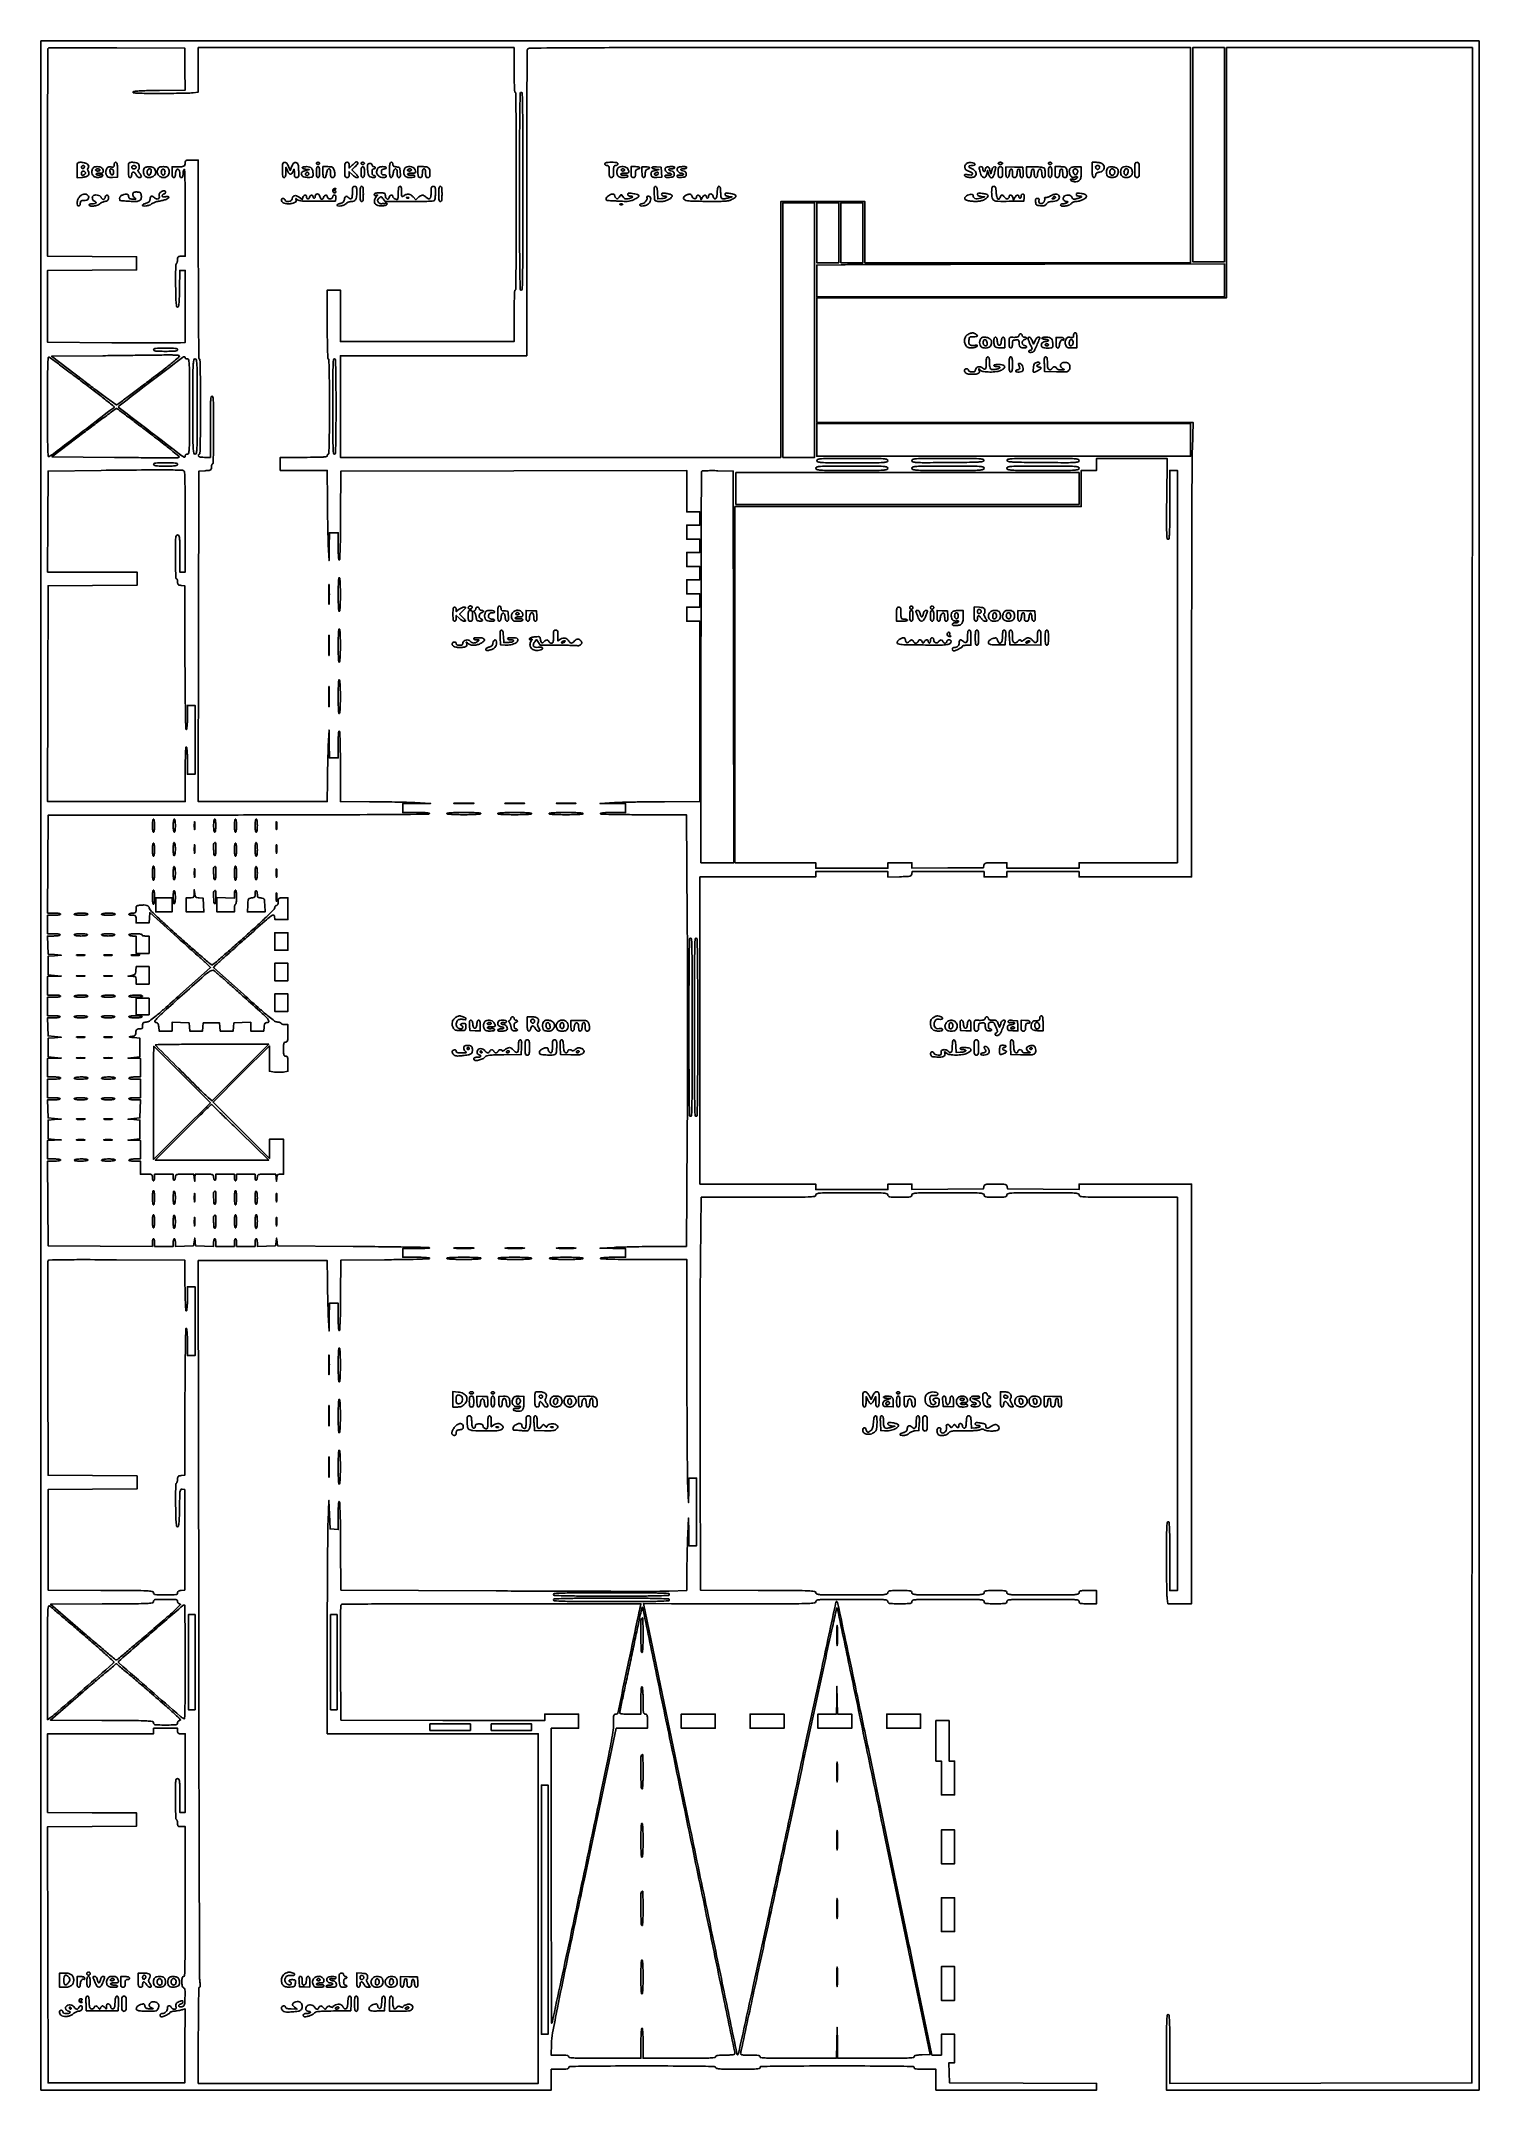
# Model space of a CAD drawing. Extents: x 0 to 1316, y 0 to 1875.
import ezdxf

# ---------------------------------------------------------------- set-up
doc = ezdxf.new("R2010")
doc.units = 0

msp = doc.modelspace()

# ---------------------------------------------------------------- linework, layer by layer
for points in [[(0, 937.5), (0, 0), (233.5, 0), (467, 0), (467, 9.5), (467, 19), (475, 19, 0.006994), (479.191484, 19.05863, 0.039364), (481.416667, 19.296875, 0.093584), (482.586019, 19.753078, 0.258593), (483, 20.5, -0.403351), (483.897055, 21.431089, -0.003702), (494.398835, 21.744394, -0.005027), (511.477498, 21.955598, -0.000578), (549.893011, 22, -0.000593), (588.117786, 21.954697, -0.004965), (605.390164, 21.742243, -0.00373), (616.06786, 21.425135, -0.300385), (617.361626, 20.5, 0.262086), (618.356847, 19.675683, 0.026616), (621.515854, 19.275904, 0.015811), (626.972492, 19.051818, 0.002356), (637.968615, 19, 0.00218), (649.142829, 19.048724, 0.016507), (654.411436, 19.268721, 0.031023), (657.319694, 19.668976, 0.357117), (658, 20.5, -0.404094), (658.902325, 21.434166, -0.00335), (670, 21.744681, -0.004772), (687.987377, 21.95569, -0.000547), (728.5, 22, -0.000547), (769.012623, 21.95569, -0.004772), (787, 21.744681, -0.00335), (798.097675, 21.434166, -0.404094), (799, 20.5, 0.286822), (799.47867, 19.73421, 0.076301), (800.916667, 19.2875, 0.032071), (803.649956, 19.055242, 0.005163), (809, 19), (819, 19), (819, 9.5), (819, 0), (892.5, 0), (966, 0), (966, 2.992962), (966, 5.985924), (898.75, 6.242962), (831.5, 6.5), (831.212474, 15.75), (830.924948, 25), (833.462474, 25), (836, 25), (836, 38), (836, 51), (830, 51), (824, 51), (824, 41.5), (824, 32), (819.674276, 32), (815.348551, 32), (800.134204, 105.25, -0.000001), (792.412354, 142.427477), (781.229967, 196.266709), (768.893842, 255.661176), (757.144183, 312.232412, 0.000364), (746.444979, 363.558497, 0.000602), (737.326613, 406.881928, 0.000027), (729.04559, 445.983037, 0.145168), (728.684255, 446.649079, 0.051848), (728.399377, 446.880295, 0.079127), (728.10928, 447.009938, 0.107785), (727.860237, 447.021801, 0.192464), (727.687762, 446.916667, 0.108083), (727.514282, 446.536164, 0.000002), (714.449329, 385.963021, 0.000161), (700.074419, 319.21084, 0.000097), (683.059218, 240, -0.00029), (666.004292, 160.753108, -0.000479), (651.504837, 93.880312, -0.000018), (638.340087, 33.453626, -0.13271), (637.871456, 32.55, -0.037165), (637.496515, 32.197756, -0.171631), (637.22012, 32.1, -0.299199), (637.039977, 32.218396, -0.093038), (636.964999, 32.55, 0.041863), (636.871646, 33.320935, 0.000003), (624.372119, 93.683216, 0.000117), (610.552614, 160.338803, 0.000071), (594.144771, 239.329035), (551.359544, 445.158069), (576.929772, 444.989639, 0.001075), (590.274882, 444.930427, 0.000321), (610.630933, 444.896945, 0.000322), (633.487575, 444.888744, 0.000348), (655.75, 444.910604, 0.000506), (690.738891, 445.00473, 0.008879), (702.082576, 445.248196, 0.020899), (707.866286, 445.717758, 0.378687), (709, 447, -0.344545), (709.945603, 448.209349, -0.045791), (713.375, 448.734848, -0.014277), (720.511581, 448.963158, -0.000857), (742, 449, -0.000857), (763.488419, 448.963158, -0.014277), (770.625, 448.734848, -0.045791), (774.054397, 448.209349, -0.344545), (775, 447, 0.200111), (775.456922, 445.904045, 0.151374), (776.625, 445.295455, 0.041619), (779.199618, 445.045807, 0.003368), (786, 445, 0.003368), (792.800382, 445.045807, 0.041619), (795.375, 445.295455, 0.151374), (796.543078, 445.904045, 0.200111), (797, 447, -0.344545), (797.945603, 448.209349, -0.045791), (801.375, 448.734848, -0.014277), (808.511581, 448.963158, -0.000857), (830, 449, -0.000857), (851.488419, 448.963158, -0.014277), (858.625, 448.734848, -0.045791), (862.054397, 448.209349, -0.344545), (863, 447, 0.193568), (863.439694, 445.906793, 0.15568), (864.5625, 445.297619, 0.043488), (867.033032, 445.046494, 0.003595), (873.5, 445, 0.003595), (879.966968, 445.046494, 0.043488), (882.4375, 445.297619, 0.15568), (883.560306, 445.906793, 0.193568), (884, 447, -0.344545), (884.945603, 448.209349, -0.045791), (888.375, 448.734848, -0.014277), (895.511581, 448.963158, -0.000857), (917, 449, -0.000857), (938.488419, 448.963158, -0.014277), (945.625, 448.734848, -0.045791), (949.054397, 448.209349, -0.344545), (950, 447, 0.157888), (950.349175, 445.921799, 0.176663), (951.25, 445.3125, 0.055952), (953.198839, 445.051385, 0.005351), (958, 445), (966, 445), (966, 451), (966, 457), (958, 457, 0.005351), (953.198839, 456.948615, 0.055952), (951.25, 456.6875, 0.176663), (950.349175, 456.078201, 0.157888), (950, 455, -0.344545), (949.054397, 453.790651, -0.045791), (945.625, 453.265152, -0.014277), (938.488419, 453.036842, -0.000857), (917, 453, -0.000857), (895.511581, 453.036842, -0.014277), (888.375, 453.265152, -0.045791), (884.945603, 453.790651, -0.344545), (884, 455, 0.193568), (883.560306, 456.093207, 0.15568), (882.4375, 456.702381, 0.043488), (879.966968, 456.953506, 0.003595), (873.5, 457, 0.003595), (867.033032, 456.953506, 0.043488), (864.5625, 456.702381, 0.15568), (863.439694, 456.093207, 0.193568), (863, 455, -0.344545), (862.054397, 453.790651, -0.045791), (858.625, 453.265152, -0.014277), (851.488419, 453.036842, -0.000857), (830, 453, -0.000857), (808.511581, 453.036842, -0.014277), (801.375, 453.265152, -0.045791), (797.945603, 453.790651, -0.344545), (797, 455, 0.200111), (796.543078, 456.095955, 0.151374), (795.375, 456.704545, 0.041619), (792.800382, 456.954193, 0.003368), (786, 457, 0.003368), (779.199618, 456.954193, 0.041619), (776.625, 456.704545, 0.151374), (775.456922, 456.095955, 0.200111), (775, 455, -0.344545), (774.054397, 453.790651, -0.045791), (770.625, 453.265152, -0.014277), (763.488419, 453.036842, -0.000857), (742, 453, -0.000862), (720.551357, 453.036977, -0.014205), (713.393315, 453.265085, -0.045034), (709.944524, 453.787278, -0.345465), (709, 454.991159, 0.377967), (707.872895, 456.269164, 0.020675), (702.094475, 456.75554, 0.008913), (690.793658, 457.03589, 0.000518), (656.25, 457.241159), (603.5, 457.5), (603.187663, 580, -0.000595), (603.118154, 631.098623, -0.000557), (603.167392, 683.332812, -0.000554), (603.314072, 729.694811, -0.00191), (603.557259, 759.75), (604.239193, 817), (656.619596, 817, 0.000513), (691.052395, 817.035316, 0.009028), (702.20245, 817.259546, 0.021599), (707.87184, 817.721796, 0.378188), (709, 819, -0.344545), (709.945603, 820.209349, -0.045791), (713.375, 820.734848, -0.014277), (720.511581, 820.963158, -0.000857), (742, 821, -0.000857), (763.488419, 820.963158, -0.014277), (770.625, 820.734848, -0.045791), (774.054397, 820.209349, -0.344545), (775, 819, 0.200111), (775.456922, 817.904045, 0.151374), (776.625, 817.295455, 0.041619), (779.199618, 817.045807, 0.003368), (786, 817, 0.003368), (792.800382, 817.045807, 0.041619), (795.375, 817.295455, 0.151374), (796.543078, 817.904045, 0.200111), (797, 819, -0.344545), (797.945603, 820.209349, -0.045791), (801.375, 820.734848, -0.014277), (808.511581, 820.963158, -0.000857), (830, 821, -0.000857), (851.488419, 820.963158, -0.014277), (858.625, 820.734848, -0.045791), (862.054397, 820.209349, -0.344545), (863, 819, 0.193568), (863.439694, 817.906793, 0.15568), (864.5625, 817.297619, 0.043488), (867.033032, 817.046494, 0.003595), (873.5, 817, 0.003595), (879.966968, 817.046494, 0.043488), (882.4375, 817.297619, 0.15568), (883.560306, 817.906793, 0.193568), (884, 819, -0.344545), (884.945603, 820.209349, -0.045791), (888.375, 820.734848, -0.014277), (895.511581, 820.963158, -0.000857), (917, 821, -0.000857), (938.488419, 820.963158, -0.014277), (945.625, 820.734848, -0.045791), (949.054397, 820.209349, -0.344545), (950, 819, 0.369158), (951.07323, 817.74448, 0.027963), (955.875, 817.261111, 0.010499), (965.496785, 817.035738, 0.000606), (995, 817), (1040, 817), (1040, 637), (1040, 457), (1036.5, 457), (1033, 457), (1033, 488.5, 0.001302), (1032.953546, 506.339479, 0.010594), (1032.738095, 514.5, 0.014733), (1032.374154, 519.214323, 0.383351), (1031.5, 520, 0.385118), (1030.622061, 519.20602, 0.013684), (1030.261412, 514.273262, 0.010162), (1030.046291, 505.769837, 0.001242), (1030, 487.139571, 0.001792), (1030.046326, 474.214376, 0.002447), (1030.186803, 462.569019, 0.001599), (1030.383881, 452.791913, 0.028223), (1030.635924, 449.639571), (1031.271848, 445), (1042.135924, 445), (1053, 445), (1053, 637), (1053, 829), (1001.5, 829), (950, 829), (950, 826.486336), (950, 823.972671), (917.25, 824.236336), (884.5, 824.5), (884.180449, 826.75, 0.143376), (883.606414, 828.015354, 0.164579), (882.468493, 828.687999, 0.048395), (880.087033, 828.953228, 0.00355), (873.5, 829, 0.00355), (866.912967, 828.953228, 0.048395), (864.531507, 828.687999, 0.164579), (863.393586, 828.015354, 0.143376), (862.819551, 826.75), (862.5, 824.5), (829.75, 824.236336), (797, 823.972671), (797, 826.486336), (797, 829), (786, 829), (775, 829), (775, 826.5), (775, 824), (742, 824), (709, 824), (709, 826.5), (709, 829), (656, 829), (603, 829), (603, 969.5), (603, 1110), (656, 1110), (709, 1110), (709, 1112.5), (709, 1115), (742, 1115), (775, 1115), (775, 1112.466168), (775, 1109.932337), (785.75, 1110.216168, 0.003557), (792.527116, 1110.443356, 0.046133), (795.027923, 1110.777491, 0.15398), (796.22484, 1111.479726, 0.149492), (796.819551, 1112.75), (797.139102, 1115), (830.069551, 1115), (863, 1115), (863, 1112.5), (863, 1110), (873.5, 1110), (884, 1110), (884, 1112.5), (884, 1115), (917, 1115), (950, 1115), (950, 1112.5), (950, 1110), (1001.5, 1110), (1053, 1110), (1053, 1293.83807, -0.000333), (1053.048042, 1366.020134, -0.00046), (1053.19386, 1430.771274, -0.000285), (1053.397849, 1485.261953, -0.005748), (1053.659947, 1501.83807), (1054.319895, 1526), (882.159947, 1526), (710, 1526), (710, 1583), (710, 1640), (897.5, 1640), (1085, 1640), (1085, 1754.5), (1085, 1869), (1197.500535, 1869), (1310.00107, 1869), (1309.750535, 937.75), (1309.5, 6.5), (1171.25, 6.246479), (1033, 5.992959), (1033, 37.496479, 0.001302), (1032.953547, 55.338005, 0.010593), (1032.738097, 63.499413, 0.01473), (1032.374165, 68.214301, 0.383356), (1031.5, 69, 0.387031), (1030.617775, 68.196788, 0.01256), (1030.26087, 63, 0.009686), (1030.046113, 54.083335, 0.001177), (1030, 34.5), (1030, 0), (1173, 0), (1316, 0), (1316, 937.5), (1316, 1875), (658, 1875), (0, 1875)], [(131.771529, 1849.268149), (132.043058, 1830.036299), (108.354306, 1829.768149, 0.002438), (96.673998, 1829.578962, 0.010457), (89.719181, 1829.286792, 0.008819), (85.078868, 1828.912273, 0.296039), (84.249443, 1828.25, 0.483166), (84.689584, 1827.576484, 0.010471), (89.174813, 1827.258193, 0.01048), (96.303291, 1827.051805, 0.001996), (109.277095, 1827, 0.002303), (119.360284, 1827.046444, 0.002981), (128.609626, 1827.186803, 0.002253), (136.356736, 1827.385493, 0.026524), (139.360429, 1827.635924), (144, 1828.271848), (144, 1848.635924), (144, 1869), (288.5, 1869), (433, 1869), (433, 1848.5, 0.003511), (433.061287, 1839.772636, 0.008675), (433.262195, 1833.375, 0.003837), (433.541465, 1828.43005, 0.395564), (434, 1828, -0.410708), (434.489366, 1827.516463, -0.000233), (434.747238, 1805.125, -0.002033), (434.942029, 1777.232971, -0.00073), (435, 1737.5, -0.00073), (434.942029, 1697.767029, -0.002033), (434.747238, 1669.875, -0.000233), (434.489366, 1647.483537, -0.410708), (434, 1647, 0.398323), (433.53689, 1646.561491, 0.003007), (433.260638, 1640.875, 0.007612), (433.06074, 1633.555648, 0.00302), (433, 1623.5), (433, 1600), (353.5, 1600), (274, 1600), (274, 1623.5), (274, 1647), (268, 1647), (262, 1647), (262, 1615.5, 0.002198), (262.059791, 1601.901605, 0.005735), (262.257937, 1592.125, 0.001759), (262.5285, 1584.453564, 0.402902), (263, 1584, -0.406379), (263.478754, 1583.533918, -0.000959), (263.744253, 1572.875, -0.004186), (263.940979, 1559.41337, -0.00156), (264, 1540.5, -0.00156), (263.940979, 1521.58663, -0.004186), (263.744253, 1508.125, -0.000959), (263.478754, 1497.466082, -0.406379), (263, 1497, 0.148195), (262.618646, 1496.884432, 0.098894), (262.29375, 1496.559375, 0.082425), (262.074694, 1496.073457, 0.064853), (262, 1495.5, -0.362199), (261.30133, 1494.662043, -0.027792), (258.166667, 1494.267442, -0.015407), (252.527554, 1494.048294, -0.002008), (240.5, 1494), (219, 1494), (219, 1488), (219, 1482), (240.5, 1482), (262, 1482), (262.12566, 1455.25, 0.002046), (262.225019, 1443.945364, 0.001777), (262.419734, 1432.098437, 0.001788), (262.672449, 1421.375749, 0.005257), (262.950304, 1414), (263.649288, 1399.5), (263.824644, 1412.25), (264, 1425), (268, 1425), (272, 1425), (272, 1412.5, 0.006252), (272.064256, 1407.361259, 0.013484), (272.269776, 1403.410452, 0.00828), (272.55973, 1400.383479, 0.38176), (272.988783, 1400, 0.40411), (273.455951, 1400.451269, 0.000988), (273.787968, 1410.619119, 0.004343), (274.066956, 1423.310073, 0.001721), (274.238783, 1440.75), (274.5, 1481.5), (432.75, 1481.753086), (591, 1482.006172), (591, 1463.003086), (591, 1444), (597, 1444), (603, 1444), (603, 1438), (603, 1432), (597, 1432), (591, 1432), (591, 1425.5), (591, 1419), (597, 1419), (603, 1419), (603, 1413), (603, 1407), (597, 1407), (591, 1407), (591, 1400.5), (591, 1394), (597, 1394), (603, 1394), (603, 1388), (603, 1382), (597, 1382), (591, 1382), (591, 1375.5), (591, 1369), (597, 1369), (603, 1369), (603, 1363), (603, 1357), (597, 1357), (591, 1357), (591, 1350.5), (591, 1344), (597, 1344), (603, 1344), (603, 1261.5), (603, 1179), (570.75, 1178.881866, 0.00182), (557.412891, 1178.784472, 0.001792), (544.007812, 1178.589747, 0.00176), (532.262233, 1178.335673, 0.006857), (525, 1178.05331), (511.5, 1177.342887), (523.25, 1177.171444), (535, 1177), (535, 1173), (535, 1169), (523.5, 1169, 0.00681), (518.755364, 1168.935375, 0.014876), (515.125, 1168.728261, 0.010078), (512.382029, 1168.433932, 0.377473), (512, 1168, 0.405439), (512.462585, 1167.5233, 0.00116), (522.086106, 1167.256354, 0.004618), (534.271689, 1167.059234, 0.001735), (551.344423, 1167), (590.688846, 1167), (591.412666, 1070.873214, -0.001204), (591.638644, 1026.753927, -0.000678), (591.711375, 973.20529, -0.000677), (591.638371, 919.158455, -0.001108), (591.41312, 873.373214), (590.689754, 772), (564.094877, 771.885995, 0.002178), (552.959442, 771.789753, 0.001994), (541.493495, 771.594959, 0.001993), (531.259336, 771.339448, 0.006532), (524.5, 771.055325), (511.5, 770.33866), (523.25, 770.16933), (535, 770), (535, 766), (535, 762), (523.5, 762, 0.00681), (518.755364, 761.935375, 0.014876), (515.125, 761.728261, 0.010078), (512.382029, 761.433932, 0.377473), (512, 761, 0.405478), (512.462729, 760.523216, 0.001152), (522.125, 760.256329, 0.0046), (534.358357, 760.059226, 0.001728), (551.5, 760), (591, 760), (591.114005, 661.75, 0.000662), (591.209851, 623.166982, 0.000915), (591.405041, 588.542187, 0.00057), (591.655756, 559.411567, 0.011332), (591.944675, 550.5), (592.66134, 537.5), (592.83067, 548.75), (593, 560), (596.5, 560), (600, 560), (600, 529), (600, 498), (596.5, 498), (593, 498), (592.824644, 510.75), (592.649288, 523.5), (591.950304, 509, 0.003938), (591.672991, 502.121242, 0.001885), (591.419734, 493.282833, 0.001869), (591.224601, 484.052957, 0.002665), (591.12566, 475.856453), (591, 457.212906), (574.75, 456.55963, -0.009883), (563.352631, 456.326927, -0.000389), (521.560938, 456.332321, -0.000689), (472.082945, 456.445403, -0.000487), (416.5, 456.703177), (274.5, 457.5), (274.238339, 497.461661, 0.001878), (274.066262, 514.160582, 0.004114), (273.78129, 526.944234, 0.001162), (273.438575, 537.376552, 0.189789), (272.988339, 538.411661, 0.613519), (272.542052, 538.266138, 0.018659), (272.25, 535.795795, 0.015227), (272.056211, 531.916379, 0.004865), (272, 526.139635), (272, 512.879269), (268.25, 513.189635), (264.5, 513.5), (264, 526.5), (263.5, 539.5), (262.752826, 520.5, 0.007281), (262.459604, 508.651953, 0.000789), (262.224304, 481.304688, 0.000968), (262.058567, 448.741772, 0.00078), (262.002826, 413.75), (262, 326), (358.5, 326), (455, 326), (455, 166), (455, 6), (299.5, 6), (144, 6), (144, 50, -0.00136), (144.056067, 70.609418, -0.004892), (144.256254, 83.756302, -0.001636), (144.530413, 93.447436, -0.405002), (145.100694, 94, 0.302308), (145.543092, 94.294386, 0.080211), (145.751978, 95.16139, 0.043743), (145.735941, 96.60789, 0.013873), (145.464031, 98.75, -0.037658), (145.159473, 102.610717, -0.000031), (144.83566, 198.38125, -0.000341), (144.553869, 305.249303, -0.000209), (144.360332, 431.25), (143.99399, 759), (202.996995, 759), (262, 759), (262.12566, 741.25, 0.002753), (262.224505, 733.396914, 0.001868), (262.419734, 724.454687, 0.001882), (262.673046, 715.820154, 0.003769), (262.950304, 709), (263.649288, 694.5), (263.824644, 707.25), (264, 720), (268, 720), (272, 720), (272, 707.5, 0.006271), (272.064311, 702.372679, 0.013412), (272.269723, 698.418899, 0.008152), (272.559213, 695.381863, 0.381967), (272.986147, 695, 0.401172), (273.445793, 695.439532, 0.001497), (273.782086, 703.492649, 0.005417), (274.063417, 713.571255, 0.002223), (274.236147, 727.25), (274.5, 759.5), (314.461661, 759.761661, 0.001878), (331.160582, 759.933738, 0.004114), (343.944234, 760.21871, 0.001162), (354.376552, 760.561425, 0.189789), (355.411661, 761.011661, 0.609645), (355.269398, 761.456446, 0.020523), (352.937539, 761.75, 0.015972), (349.230935, 761.94384, 0.005077), (343.7, 762), (331, 762), (331, 766), (331, 770), (343.666667, 770, 0.005118), (348.477177, 770.049241, 0.009277), (352.409716, 770.202784, 0.004875), (355.5408, 770.413909, 0.640657), (355.643006, 770.690327, 0.194132), (354.96932, 770.97667, 0.000133), (334.820225, 771.342275, 0.001522), (312.318335, 771.676072, 0.000926), (285.72634, 771.940327), (216.5, 772.5), (216.076738, 776), (215.653475, 779.5), (215.076738, 776), (214.5, 772.5), (206.25, 772.209558), (198, 771.919115), (198, 775.459558, 0.026712), (197.927473, 776.816186, 0.04214), (197.70625, 777.959995, 0.051557), (197.385809, 778.766244, 0.279309), (197, 779, 0.277684), (196.614308, 778.767902, 0.052312), (196.29375, 777.971875, 0.042582), (196.072542, 776.841111, 0.027026), (196, 775.5), (196, 772), (187.5, 772), (179, 772), (179, 775.5, 0.027026), (178.927458, 776.841111, 0.042582), (178.70625, 777.971875, 0.052312), (178.385692, 778.767902, 0.277684), (178, 779, 0.277684), (177.614308, 778.767902, 0.052312), (177.29375, 777.971875, 0.042582), (177.072542, 776.841111, 0.027026), (177, 775.5), (177, 772), (168.5, 772), (160, 772), (160, 775.5, 0.027026), (159.927458, 776.841111, 0.042582), (159.70625, 777.971875, 0.052312), (159.385692, 778.767902, 0.277684), (159, 779, 0.279309), (158.614191, 778.766244, 0.051557), (158.29375, 777.959995, 0.04214), (158.072527, 776.816186, 0.026712), (158, 775.459558), (158, 771.919115), (149.75, 772.209558), (141.5, 772.5), (141.076738, 776), (140.653475, 779.5), (140.076738, 776), (139.5, 772.5), (131.25, 772.209558), (123, 771.919115), (123, 775.459558, 0.026712), (122.927473, 776.816186, 0.04214), (122.70625, 777.959995, 0.051557), (122.385809, 778.766244, 0.279309), (122, 779, 0.277684), (121.614308, 778.767902, 0.052312), (121.29375, 777.971875, 0.042582), (121.072542, 776.841111, 0.027026), (121, 775.5), (121, 772), (112.5, 772), (104, 772), (104, 775.5, 0.027026), (103.927458, 776.841111, 0.042582), (103.70625, 777.971875, 0.052312), (103.385692, 778.767902, 0.277684), (103, 779, 0.278076), (102.61428, 778.767503, 0.05213), (102.29375, 777.969027, 0.042475), (102.072538, 776.835135, 0.02695), (102, 775.490303), (102, 771.980606), (54.25, 772.240303), (6.5, 772.5), (6.238257, 811.25), (5.976513, 850), (11.988257, 850, 0.015376), (14.309741, 850.071407, 0.025839), (16.247064, 850.291585, 0.024017), (17.696506, 850.604855, 0.33971), (18, 851, 0.339565), (17.696775, 851.395008, 0.024068), (16.25, 851.708333, 0.025878), (14.316313, 851.928566, 0.015416), (12, 852), (6, 852), (6, 860.5), (6, 869), (12.25, 869.168108), (18.5, 869.336215), (12.5, 869.918108), (6.5, 870.5), (6.5, 879), (6.5, 887.5), (12.5, 887.946894), (18.5, 888.393788), (12.5, 888.946894), (6.5, 889.5), (6.209558, 897.75), (5.919115, 906), (11.400541, 906, 0.01699), (13.545153, 906.072894, 0.023642), (15.453345, 906.29375, 0.021434), (16.966793, 906.609002, 0.194653), (17.5, 907, 0.455789), (17.36946, 907.419412, 0.058059), (16.343539, 907.73424, 0.033287), (14.576507, 907.938731, 0.012167), (12.059017, 908), (6, 908), (6, 916.5), (6, 925), (12, 925, 0.015416), (14.316313, 925.071434, 0.025878), (16.25, 925.291667, 0.024068), (17.696775, 925.604992, 0.339565), (18, 926, 0.339565), (17.696775, 926.395008, 0.024068), (16.25, 926.708333, 0.025878), (14.316313, 926.928566, 0.015416), (12, 927), (6, 927), (6, 935.5), (6, 944), (12.25, 944.168108), (18.5, 944.336215), (12.5, 944.918108), (6.5, 945.5), (6.5, 954), (6.5, 962.5), (12.5, 962.946894), (18.5, 963.393788), (12.5, 963.946894), (6.5, 964.5), (6.209558, 972.75), (5.919115, 981), (11.400541, 981, 0.01699), (13.545153, 981.072894, 0.023642), (15.453345, 981.29375, 0.021434), (16.966793, 981.609002, 0.194653), (17.5, 982, 0.455789), (17.36946, 982.419412, 0.058059), (16.343539, 982.73424, 0.033287), (14.576507, 982.938731, 0.012167), (12.059017, 983), (6, 983), (6, 991.5), (6, 1000), (12, 1000, 0.015416), (14.316313, 1000.071434, 0.025878), (16.25, 1000.291667, 0.024068), (17.696775, 1000.604992, 0.339565), (18, 1001, 0.339565), (17.696775, 1001.395008, 0.024068), (16.25, 1001.708333, 0.025878), (14.316313, 1001.928566, 0.015416), (12, 1002), (6, 1002), (6, 1010.5), (6, 1019), (12.25, 1019.168108), (18.5, 1019.336215), (12.5, 1019.918108), (6.5, 1020.5), (6.5, 1029), (6.5, 1037.5), (12.5, 1037.946894), (18.5, 1038.393788), (12.5, 1038.946894), (6.5, 1039.5), (6.209558, 1047.75), (5.919115, 1056), (11.400541, 1056, 0.01699), (13.545153, 1056.072894, 0.023642), (15.453345, 1056.29375, 0.021434), (16.966793, 1056.609002, 0.194653), (17.5, 1057, 0.455789), (17.36946, 1057.419412, 0.058059), (16.343539, 1057.73424, 0.033287), (14.576507, 1057.938731, 0.012167), (12.059017, 1058), (6, 1058), (6, 1066.5), (6, 1075), (12, 1075, 0.015416), (14.316313, 1075.071434, 0.025878), (16.25, 1075.291667, 0.024068), (17.696775, 1075.604992, 0.339565), (18, 1076, 0.339692), (17.696539, 1076.395128, 0.024023), (16.247426, 1076.708405, 0.025844), (14.310551, 1076.92859, 0.015381), (11.989705, 1077), (5.97941, 1077), (6.239705, 1121.75), (6.5, 1166.5), (180.420467, 1166.720467, 0.000368), (258.4331, 1166.876732, 0.001102), (311.753835, 1167.140226, 0.000103), (354.131413, 1167.45174, 0.196949), (355.370467, 1167.970467, 0.600353), (355.226082, 1168.443991, 0.026378), (353.066077, 1168.75, 0.017219), (349.42288, 1168.945293, 0.00478), (343.7, 1169), (331, 1169), (331, 1173), (331, 1177), (343.75, 1177.175356), (356.5, 1177.350712), (342, 1178.049696, 0.005257), (334.624251, 1178.327551, 0.001788), (323.901562, 1178.580266, 0.001777), (312.054636, 1178.774981, 0.002046), (300.75, 1178.87434), (274, 1179), (274, 1210.940983, 0.002267), (273.9383, 1224.549905, 0.005409), (273.737336, 1234.654547, 0.001747), (273.461849, 1242.707134, 0.249898), (273, 1243.5, 0.540264), (272.549537, 1243.289524, 0.014869), (272.257603, 1240.723581, 0.015427), (272.058974, 1236.957881, 0.005462), (272, 1231.559017), (272, 1219), (268, 1219), (264, 1219), (263.824644, 1231.75), (263.649288, 1244.5), (262.950304, 1230, 0.003864), (262.673016, 1223.146962, 0.001884), (262.419734, 1214.398438, 0.001869), (262.224561, 1205.295286, 0.002703), (262.12566, 1197.25), (262, 1179), (202.996775, 1179), (143.993549, 1179), (144.246775, 1330.25), (144.5, 1481.5), (150.25, 1481.799904, 0.008067), (153.945235, 1482.052474, 0.107934), (155.237313, 1482.451332, 0.219481), (155.828721, 1483.272367, 0.048068), (156, 1485.049904, -0.032174), (156.072795, 1486.180004, -0.049582), (156.29375, 1487.133409, -0.063856), (156.615877, 1487.792913, -0.252388), (157, 1488, 0.402692), (157.471089, 1488.452841, 0.001812), (157.741935, 1496, 0.005825), (157.940164, 1505.623046, 0.002237), (158, 1519, 0.001325), (157.953483, 1536.548845, 0.010762), (157.737903, 1544.583333, 0.015147), (157.372707, 1549.217535, 0.382656), (156.5, 1550, 0.377872), (155.636671, 1549.238865, 0.018035), (155.263393, 1545.083333, 0.011896), (155.046945, 1537.805105, 0.001485), (155, 1522), (155, 1494), (149.5, 1494, -0.01212), (146.752068, 1494.066617, -0.054498), (145.166667, 1494.318182, -0.118311), (144.316753, 1494.784456, -0.211442), (144, 1495.5, -0.064853), (144.074694, 1496.073457, -0.082425), (144.29375, 1496.559375, -0.098894), (144.618646, 1496.884432, -0.148195), (145, 1497, 0.406379), (145.478754, 1497.466082, 0.000959), (145.744253, 1508.125, 0.004186), (145.940979, 1521.58663, 0.00156), (146, 1540.5, 0.00156), (145.940979, 1559.41337, 0.004186), (145.744253, 1572.875, 0.000959), (145.478754, 1583.533918, 0.406379), (145, 1584, -0.410729), (144.510578, 1584.483626, -0.000231), (144.252747, 1607, -0.002022), (144.057966, 1635.045536, -0.000725), (144, 1675), (144, 1766), (138, 1766, 0.007442), (134.267171, 1765.944437, 0.08939), (132.864507, 1765.648292, 0.222264), (132.216878, 1764.948915, 0.07755), (132, 1763.559017, -0.094464), (131.622756, 1761.580066, -0.179045), (130.553701, 1760.388053, -0.106285), (128.501747, 1759.81216, -0.022757), (124.781482, 1759.751381), (120, 1759.890898), (120, 1754.945449, 0.014315), (120.069563, 1752.516279, 0.059378), (120.325827, 1751.074242, 0.123215), (120.794001, 1750.292649, 0.199048), (121.5, 1750, 0.146677), (122.135326, 1750.190473, 0.12175), (122.616203, 1750.710885, 0.084983), (122.914833, 1751.571295, 0.039757), (123.015313, 1752.75, -0.027532), (123.085351, 1753.903962, -0.024069), (123.282537, 1755.097009, -0.0248), (123.566685, 1756.158663, -0.06346), (123.903509, 1756.878115, -0.178402), (124.942491, 1757.673042, -0.292295), (125.974147, 1757.388921, -0.133131), (126.753647, 1755.849047, -0.051019), (127, 1753.440983, 0.026284), (127.082622, 1751.870361, 0.076643), (127.35898, 1750.823497, 0.129215), (127.832658, 1750.223262, 0.162841), (128.5, 1750, 0.162841), (129.167342, 1750.223262, 0.129215), (129.64102, 1750.823497, 0.076643), (129.917378, 1751.870361, 0.026284), (130, 1753.440983, -0.026918), (130.073414, 1754.803639, -0.033489), (130.29375, 1756.052725, -0.035556), (130.613307, 1757.04134, -0.159713), (131, 1757.5, -0.576928), (131.481861, 1757.241128, -0.001474), (131.747616, 1747.851806, -0.004699), (131.942395, 1735.64153, -0.001638), (132, 1718.059017), (132, 1678), (128.5, 1678, 0.0213), (126.472959, 1677.91361, 0.148465), (125.5625, 1677.55, 0.188031), (125.121347, 1676.787194, 0.038171), (125, 1675.2, -0.032831), (124.92461, 1674.05309, -0.032523), (124.699724, 1672.922224, -0.034321), (124.371165, 1671.962806, -0.097014), (123.977785, 1671.377785, 0.184061), (123.524505, 1670.366435, 0.005161), (123.296249, 1665.511431, 0.008776), (123.176116, 1659.224984, 0.003892), (123.227785, 1650.927785, 0.002332), (123.42837, 1640.187959, 0.016909), (123.723297, 1635.033333, 0.031205), (124.165692, 1632.171263, 0.352345), (125, 1631.5, 0.340029), (125.820354, 1632.130823, 0.038572), (126.274056, 1634.587363, 0.019497), (126.572481, 1639.065771, 0.002795), (126.774179, 1648.25), (127.048358, 1665), (129.524179, 1665), (132, 1665), (132, 1632.105035), (132, 1599.210071), (127.75, 1598.800343, -0.023713), (124.586388, 1598.646176, -0.000418), (107.490625, 1598.638657, -0.001051), (87.571808, 1598.688394, -0.0007), (64.75, 1598.825287), (6, 1599.25996), (6, 1632.118763), (6, 1664.977565), (46.75, 1665.238783), (87.5, 1665.5), (87.5, 1671.5), (87.5, 1677.5), (46.75, 1677.761217), (6, 1678.022435), (6, 1772.844551, -0.000666), (6.048489, 1809.250162, -0.001099), (6.198038, 1840.010708, -0.000069), (6.397183, 1867.679002, -0.197007), (6.674173, 1868.340839, -0.197021), (7.330945, 1868.615688, -0.00016), (25.385081, 1868.741331, -0.001676), (45.575114, 1868.807725, -0.001021), (69.424173, 1868.757506), (131.5, 1868.5)], [(1052, 1770.5), (1052, 1672), (903, 1672), (754, 1672), (754, 1700), (754, 1728), (715.5, 1728), (677, 1728), (677, 1611), (677, 1494), (475.5, 1494), (274, 1494), (274, 1540.5), (274, 1587), (359.25246, 1587), (444.50492, 1587), (444.50246, 1726.25, -0.000483), (444.553237, 1779.765088, -0.000791), (444.711816, 1825.109375, -0.000066), (444.923776, 1865.776555, -0.096371), (445.218615, 1867.25, -0.302132), (447.018314, 1868.466316, -0.000436), (489.476592, 1868.747963, -0.001341), (559.032863, 1868.96218, -0.0001), (748.968615, 1869), (1052, 1869)], [(441, 1737.5, -0.000421), (440.956067, 1685.35916, -0.003722), (440.745856, 1662.333333, -0.002073), (440.447266, 1647.924, -0.406949), (439.5, 1647, -0.406949), (438.552734, 1647.924, -0.002073), (438.254144, 1662.333333, -0.003722), (438.043933, 1685.35916, -0.000421), (438, 1737.5, -0.000421), (438.043933, 1789.64084, -0.003722), (438.254144, 1812.666667, -0.002073), (438.552734, 1827.076, -0.406949), (439.5, 1828, -0.406949), (440.447266, 1827.076, -0.002073), (440.745856, 1812.666667, -0.003722), (440.956067, 1789.64084, -0.000421)], [(33, 1756.945209), (33, 1749.890418), (37.647567, 1750.195209, 0.049239), (41.093164, 1750.765, 0.131669), (43.230172, 1752.00027, 0.203423), (43.939519, 1753.758447, 0.135918), (43.314375, 1755.868214, -0.044292), (42.878041, 1756.727791, -0.07698), (42.697943, 1757.505591, -0.097079), (42.777971, 1758.171122, -0.118595), (43.104452, 1758.704452, 0.240419), (43.693472, 1760.521248, 0.200004), (42.614234, 1762.269085, 0.102851), (39.7256, 1763.55162, 0.052022), (35.75, 1763.986345, 0.064737), (34.104484, 1763.780701, 0.240701), (33.346968, 1763.108174, 0.088128), (33.048358, 1761.608469, 0.005185)], [(67, 1761.673193, -0.04709), (66.882557, 1760.428945, -0.206861), (66.477579, 1759.832121, -0.155287), (65.678669, 1759.620852, -0.024041), (64.028377, 1759.782527, 0.038109), (62.43379, 1759.893607, 0.119242), (61.397985, 1759.635738, 0.123659), (60.616297, 1758.939807, 0.04247), (59.867862, 1757.609334, 0.037614), (59.361133, 1756.231136, 0.066124), (59.185899, 1755.031814, 0.068035), (59.331559, 1753.851946, 0.042233), (59.801762, 1752.535741, 0.0606), (60.595335, 1751.23725, 0.126716), (61.532351, 1750.526288, 0.086187), (62.939208, 1750.20423, 0.018293), (65.462277, 1750.162564), (70, 1750.253646), (70, 1757.126823, 0.008682), (69.938532, 1760.666715, 0.045067), (69.69544, 1762.604471, 0.104654), (69.234379, 1763.627503, 0.239113), (68.5, 1764, 0.136907), (67.893094, 1763.830647, 0.113975), (67.411165, 1763.362199, 0.089387), (67.102775, 1762.621063, 0.054055)], [(80, 1757, 0.008455), (80.061101, 1753.386832, 0.044348), (80.303571, 1751.416667, 0.103378), (80.764111, 1750.377357, 0.241448), (81.5, 1750, 0.140575), (82.11998, 1750.177821, 0.118484), (82.6, 1750.666667, 0.088208), (82.90137, 1751.456621, 0.04716), (83, 1752.5, -0.046972), (83.098957, 1753.551039, -0.08998), (83.402144, 1754.339205, -0.120808), (83.888335, 1754.823694, -0.13664), (84.521439, 1755, -0.1326), (85.186674, 1754.820422, -0.056806), (85.930559, 1754.265625, -0.050694), (86.633475, 1753.456368, -0.046624), (87.181954, 1752.5, 0.05602), (87.754356, 1751.543894, 0.055346), (88.526775, 1750.734375, 0.060448), (89.372764, 1750.183105, 0.114691), (90.160515, 1750, 0.09924), (91.453272, 1750.259138, 0.317155), (91.89603, 1750.963949, 0.133792), (91.482821, 1752.213557, 0.020293), (89.92742, 1754.365141, -0.023838), (89.206646, 1755.377217, -0.05216), (88.778731, 1756.22601, -0.105969), (88.694081, 1756.780163, -0.396872), (88.92742, 1757, 0.237952), (89.338662, 1757.207458, 0.070174), (89.68493, 1757.84699, 0.053709), (89.921739, 1758.779028, 0.035389), (90, 1759.883369, 0.106575), (89.583953, 1761.813096, 0.1591), (88.429282, 1763.077032, 0.100257), (86.294616, 1763.772948, 0.02759), (82.75, 1763.986345, 0.064283), (81.104775, 1763.782248, 0.240477), (80.347727, 1763.113151, 0.088725), (80.048599, 1761.6223, 0.005257)], [(221, 1757, 0.008455), (221.061101, 1753.386832, 0.044348), (221.303571, 1751.416667, 0.103378), (221.764111, 1750.377357, 0.241448), (222.5, 1750, 0.19507), (223.202524, 1750.284924, 0.122315), (223.67763, 1751.04819, 0.060851), (223.948575, 1752.443455, 0.015504), (224.039142, 1754.75), (224.078284, 1759.5), (225.490868, 1756.25, 0.053988), (226.813572, 1753.92845, 0.215591), (228.199749, 1753.13411, 0.256437), (229.533129, 1753.707898, 0.071635), (230.700578, 1755.75, -0.006446), (231.421995, 1757.508993, -0.568448), (231.652846, 1757.540326, -0.160971), (231.809788, 1757.113963, -0.002119), (231.893619, 1754.25, 0.016023), (232.02562, 1751.939523, 0.09519), (232.357009, 1750.782385, 0.182043), (232.987463, 1750.204496, 0.095736), (234.04569, 1750, 0.127264), (235.147158, 1750.28497, 0.205519), (235.731061, 1751.038769, 0.06821), (235.923336, 1752.668105, 0.006259), (235.79569, 1756.75, 0.008069), (235.561475, 1760.654431, 0.063634), (235.19622, 1762.427595, 0.154456), (234.52165, 1763.339814, 0.122061), (233.378004, 1763.802777, 0.099402), (232.267623, 1763.740057, 0.12755), (231.377012, 1763.243863, 0.082397), (230.579009, 1762.181709, 0.023479), (229.710538, 1760.302777), (228.165068, 1756.5), (226.569114, 1760.25, 0.029129), (225.741475, 1761.917926, 0.061004), (224.877039, 1763.077242, 0.082807), (223.96268, 1763.76229, 0.120011), (222.98658, 1764, 0.144515), (221.925453, 1763.686759, 0.182017), (221.320949, 1762.869089, 0.062594), (221.054601, 1761.124495, 0.006619)], [(252, 1763, 0.148195), (252.115568, 1762.618646, 0.098894), (252.440625, 1762.29375, 0.082425), (252.926543, 1762.074694, 0.064853), (253.5, 1762, 0.064853), (254.073457, 1762.074694, 0.082425), (254.559375, 1762.29375, 0.098894), (254.884432, 1762.618646, 0.148195), (255, 1763, 0.148195), (254.884432, 1763.381354, 0.098894), (254.559375, 1763.70625, 0.082425), (254.073457, 1763.925306, 0.064853), (253.5, 1764, 0.064853), (252.926543, 1763.925306, 0.082425), (252.440625, 1763.70625, 0.098894), (252.115568, 1763.381354, 0.148195)], [(278, 1757, 0.006583), (278.054458, 1752.864163, 0.063075), (278.321429, 1751.125, 0.183695), (278.929389, 1750.311233, 0.142406), (280, 1750, 0.077642), (280.952206, 1750.148759, 0.156511), (281.563925, 1750.585886, 0.121997), (281.899456, 1751.386068, 0.038583), (282, 1752.687091), (282, 1755.374182), (284.804719, 1752.687091, 0.030357), (286.017511, 1751.658736, 0.030728), (287.341164, 1750.789333, 0.032285), (288.582762, 1750.181635, 0.097967), (289.500886, 1750, 0.131053), (290.241346, 1750.197471, 0.380417), (290.395844, 1750.659761, 0.083458), (289.810476, 1751.570967, 0.008057), (288.004564, 1753.495291), (284.616795, 1756.990582), (287.308397, 1759.80001, 0.032715), (289.855095, 1762.83231, 0.440712), (289.601842, 1764.100941, 0.306704), (287.980276, 1764.01713, 0.029296), (284.804719, 1761.312909), (282, 1758.625818), (282, 1761.312909, 0.038583), (281.899456, 1762.613932, 0.121997), (281.563925, 1763.414114, 0.156511), (280.952206, 1763.851241, 0.077642), (280, 1764, 0.142406), (278.929389, 1763.688767, 0.183695), (278.321429, 1762.875, 0.063075), (278.054458, 1761.135837, 0.006583)], [(293, 1763, 0.148195), (293.115568, 1762.618646, 0.098894), (293.440625, 1762.29375, 0.082425), (293.926543, 1762.074694, 0.064853), (294.5, 1762, 0.064853), (295.073457, 1762.074694, 0.082425), (295.559375, 1762.29375, 0.098894), (295.884432, 1762.618646, 0.148195), (296, 1763, 0.148195), (295.884432, 1763.381354, 0.098894), (295.559375, 1763.70625, 0.082425), (295.073457, 1763.925306, 0.064853), (294.5, 1764, 0.064853), (293.926543, 1763.925306, 0.082425), (293.440625, 1763.70625, 0.098894), (293.115568, 1763.381354, 0.148195)], [(298.8492, 1761.25, 0.031371), (298.790548, 1758.726382, 0.023705), (299.031165, 1755.963987, 0.023859), (299.495183, 1753.442578, 0.065517), (300.132245, 1751.752897, 0.16579), (301.330737, 1750.634575, 0.073785), (303.436269, 1750.040693, 0.090459), (305.320608, 1750.140303, 0.347437), (306, 1751, 0.148195), (305.884432, 1751.381354, 0.098894), (305.559375, 1751.70625, 0.082425), (305.073457, 1751.925306, 0.064853), (304.5, 1752, -0.152103), (303.851045, 1752.202091, -0.12651), (303.375, 1752.75, -0.082504), (303.088963, 1753.677925, -0.033607), (303, 1755, -0.033607), (303.088963, 1756.322075, -0.082504), (303.375, 1757.25, -0.12651), (303.851045, 1757.797909, -0.152103), (304.5, 1758, 0.064853), (305.073457, 1758.074694, 0.082425), (305.559375, 1758.29375, 0.098894), (305.884432, 1758.618646, 0.148195), (306, 1759, 0.148195), (305.884432, 1759.381354, 0.098894), (305.559375, 1759.70625, 0.082425), (305.073457, 1759.925306, 0.064853), (304.5, 1760, -0.099038), (303.927543, 1760.114514, -0.097945), (303.440625, 1760.440625, -0.097945), (303.114514, 1760.927543, -0.099038), (303, 1761.5, 0.249928), (302.412526, 1762.601874, 0.164282), (300.994258, 1762.987527, 0.146442), (299.513997, 1762.445555, 0.213939)], [(319, 1757, 0.009198), (319.06323, 1753.563258, 0.039215), (319.299007, 1751.525332, 0.079167), (319.71765, 1750.384042, 0.271709), (320.372192, 1750, 0.211623), (320.975853, 1750.267475, 0.067755), (321.54379, 1751.095295, 0.049849), (322.030895, 1752.364726, 0.02706), (322.384009, 1754, -0.025649), (322.751071, 1755.723396, -0.056997), (323.242014, 1756.970589, -0.085011), (323.834358, 1757.736191, -0.187835), (324.511818, 1758, -0.179213), (325.189075, 1757.749198, -0.127), (325.656989, 1757.078039, -0.068782), (325.923353, 1755.88031, -0.020373), (326, 1754, 0.019828), (326.076306, 1752.076576, 0.072985), (326.347174, 1750.893173, 0.137522), (326.834588, 1750.244039, 0.164821), (327.554791, 1750, 0.176746), (328.291503, 1750.268819, 0.154644), (328.731888, 1750.96476, 0.067366), (328.897463, 1752.306362, 0.013087), (328.804791, 1754.75, 0.013279), (328.537007, 1757.696459, 0.124365), (328.086392, 1758.876945, 0.181971), (327.195728, 1759.484563, 0.035656), (325.25, 1759.813358, -0.029992), (323.674236, 1760.061331, -0.097682), (322.709992, 1760.481338, -0.143886), (322.18613, 1761.129892, -0.098727), (322, 1762.063358, 0.075893), (321.887041, 1762.803266, 0.089243), (321.559375, 1763.431112, 0.100734), (321.072041, 1763.850824, 0.128245), (320.5, 1764, 0.241448), (319.764111, 1763.622643, 0.103378), (319.303571, 1762.583333, 0.044348), (319.061101, 1760.613168, 0.008455)], [(516, 1762.5, 0.130775), (516.153209, 1761.924246, 0.10214), (516.583333, 1761.4375, 0.08892), (517.230589, 1761.111864, 0.072314), (518, 1761, -0.118451), (519.054152, 1760.746716, -0.189837), (519.659091, 1760.0625, -0.077556), (519.938496, 1758.640147, -0.009792), (520, 1755.5, 0.009792), (520.061504, 1752.359853, 0.077556), (520.340909, 1750.9375, 0.189837), (520.945848, 1750.253284, 0.118451), (522, 1750, 0.118451), (523.054152, 1750.253284, 0.189837), (523.659091, 1750.9375, 0.077556), (523.938496, 1752.359853, 0.009792), (524, 1755.5, -0.009792), (524.061504, 1758.640147, -0.077556), (524.340909, 1760.0625, -0.189837), (524.945848, 1760.746716, -0.118451), (526, 1761, 0.072314), (526.769411, 1761.111864, 0.08892), (527.416667, 1761.4375, 0.10214), (527.846791, 1761.924246, 0.130775), (528, 1762.5, 0.222027), (527.662288, 1763.22303, 0.113455), (526.75, 1763.6875, 0.050675), (525.035942, 1763.935548, 0.010614), (522, 1764, 0.010614), (518.964058, 1763.935548, 0.050675), (517.25, 1763.6875, 0.113455), (516.337712, 1763.22303, 0.222027)], [(846.567922, 1762.425065, 0.055025), (845.965725, 1761.673425, 0.055291), (845.543112, 1760.809712, 0.060716), (845.35214, 1759.968735, 0.117644), (845.44249, 1759.289274, -0.00852), (845.65595, 1758.703347, -0.010191), (845.836231, 1758.144292, -0.009053), (845.969514, 1757.669106, -0.063925), (846, 1757.431633, 0.268644), (846.123243, 1757.218807, 0.008187), (847.049266, 1756.707337, 0.014093), (848.202897, 1756.135668, 0.009027), (849.571969, 1755.534376, -0.045892), (852.098177, 1754.195029, -0.365889), (852.447874, 1753.023422, -0.304458), (851.299988, 1752.290488, -0.040676), (848.293556, 1752.604707, 0.013849), (846.487237, 1752.89204, 0.089849), (845.570765, 1752.846948, 0.263304), (845.197214, 1752.503596, 0.158919), (845.198836, 1751.885391, 0.250673), (846.375305, 1750.763298, 0.046813), (849.411901, 1750.220255, 0.047737), (852.633829, 1750.258912, 0.147385), (854.618045, 1751.097969, 0.147182), (855.706656, 1752.738681, 0.15809), (855.668197, 1754.657132, 0.126322), (854.439018, 1756.513178, 0.080149), (852.25, 1757.930467, -0.02441), (849.723271, 1759.193169, -0.256489), (849.13395, 1760.140721, -0.388163), (849.696793, 1760.827873, -0.036015), (852.083333, 1761, 0.072643), (854.255799, 1761.317304, 0.409207), (854.768049, 1762.24635, 0.249955), (853.782155, 1763.277814, 0.054726), (851.29842, 1763.804003, 0.046069), (849.930619, 1763.814059, 0.049771), (848.620381, 1763.569971, 0.053212), (847.46781, 1763.09625, 0.072404)], [(876, 1763, 0.191087), (876.151477, 1762.618118, 0.088204), (876.5875, 1762.29375, 0.068025), (877.234582, 1762.073693, 0.048028), (878, 1762, 0.048028), (878.765418, 1762.073693, 0.068025), (879.4125, 1762.29375, 0.088204), (879.848523, 1762.618118, 0.191087), (880, 1763, 0.191087), (879.848523, 1763.381882, 0.088204), (879.4125, 1763.70625, 0.068025), (878.765418, 1763.926307, 0.048028), (878, 1764, 0.048028), (877.234582, 1763.926307, 0.068025), (876.5875, 1763.70625, 0.088204), (876.151477, 1763.381882, 0.191087)], [(922, 1763, 0.148195), (922.115568, 1762.618646, 0.098894), (922.440625, 1762.29375, 0.082425), (922.926543, 1762.074694, 0.064853), (923.5, 1762, 0.064853), (924.073457, 1762.074694, 0.082425), (924.559375, 1762.29375, 0.098894), (924.884432, 1762.618646, 0.148195), (925, 1763, 0.148195), (924.884432, 1763.381354, 0.098894), (924.559375, 1763.70625, 0.082425), (924.073457, 1763.925306, 0.064853), (923.5, 1764, 0.064853), (922.926543, 1763.925306, 0.082425), (922.440625, 1763.70625, 0.098894), (922.115568, 1763.381354, 0.148195)], [(962, 1757, 0.008841), (962.062241, 1753.480084, 0.041577), (962.301087, 1751.473392, 0.0902), (962.738871, 1750.38204, 0.257846), (963.430449, 1750, 0.145606), (964.000991, 1750.169747, 0.083039), (964.534572, 1750.660938, 0.070703), (964.951678, 1751.389646, 0.059475), (965.180449, 1752.25, -0.072239), (965.478313, 1753.265531, -0.099617), (966.035314, 1754.032512, -0.093964), (966.873191, 1754.554008, -0.058039), (968, 1754.845818, 0.052541), (970.245257, 1755.40108, 0.104809), (971.792348, 1756.36303, 0.119865), (972.689073, 1757.771112, 0.082305), (973, 1759.647196, 0.158106), (972.420977, 1761.43254, 0.112637), (970.827847, 1762.82767, 0.080891), (968.275181, 1763.711949, 0.043038), (964.9349, 1764), (962, 1764)], [(1001, 1757, 0.006583), (1001.054458, 1752.864163, 0.063075), (1001.321429, 1751.125, 0.183695), (1001.929389, 1750.311233, 0.142406), (1003, 1750, 0.142406), (1004.070611, 1750.311233, 0.183695), (1004.678571, 1751.125, 0.063075), (1004.945542, 1752.864163, 0.006583), (1005, 1757, 0.006583), (1004.945542, 1761.135837, 0.063075), (1004.678571, 1762.875, 0.183695), (1004.070611, 1763.688767, 0.142406), (1003, 1764, 0.142406), (1001.929389, 1763.688767, 0.183695), (1001.321429, 1762.875, 0.063075), (1001.054458, 1761.135837, 0.006583)], [(39.770833, 1759.8125, -0.113253), (39.122932, 1758.749304, -0.165501), (38.153639, 1758.257027, -0.244413), (37.346973, 1758.540134, -0.190724), (37, 1759.416667, -0.099038), (37.120875, 1760.020927, -0.097945), (37.465104, 1760.534896, -0.097945), (37.979073, 1760.879125, -0.099038), (38.583333, 1761, -0.077096), (39.158616, 1760.910766, -0.119977), (39.585286, 1760.651172, -0.144529), (39.795817, 1760.264262, -0.134046)], [(40.569098, 1754.888197, -0.123544), (40.725209, 1754.397018, -0.099558), (40.649564, 1753.846576, -0.089711), (40.35273, 1753.320824, -0.078477), (39.878115, 1752.903509, -0.036271), (38.477393, 1752.152598, -0.198442), (37.636427, 1752.129217, -0.250731), (37.147179, 1752.692171, -0.056091), (37, 1754, -0.147812), (37.377539, 1755.249192, -0.187113), (38.355732, 1755.938493, -0.179909), (39.574433, 1755.801294, -0.138146)], [(46.948681, 1757.365021, 0.111083), (46.536888, 1754.485876, 0.151011), (47.501937, 1752.062342, 0.14525), (49.70475, 1750.543633, 0.100294), (52.732953, 1750.193227, 0.030928), (54.145802, 1750.401782, 0.039806), (55.403993, 1750.77445, 0.044441), (56.356486, 1751.242044, 0.178937), (56.753058, 1751.741071, 0.183111), (56.730126, 1752.252127, 0.232711), (56.375572, 1752.554703, 0.091806), (55.573482, 1752.607784, 0.020098), (54.201637, 1752.390327, -0.034884), (52.982103, 1752.233796, -0.049253), (51.888298, 1752.278132, -0.059526), (51.035586, 1752.50301, -0.161498), (50.562263, 1752.899256, -0.268867), (50.549187, 1753.36181, -0.179008), (50.95854, 1753.720466, -0.071081), (51.916168, 1753.937927, -0.020346), (53.440983, 1754, 0.022671), (55.226103, 1754.080983, 0.094675), (56.255692, 1754.376439, 0.164561), (56.801257, 1754.931963, 0.113016), (57, 1755.8, 0.107687), (56.611169, 1757.584436, 0.127876), (55.525135, 1758.917956, 0.10419), (53.728177, 1759.731941, 0.054478), (51.275249, 1760, 0.034881), (49.536899, 1759.87858, 0.102244), (48.411971, 1759.476536, 0.115004), (47.614681, 1758.694046, 0.050654)], [(54, 1757, -0.191087), (53.848523, 1756.618118, -0.088204), (53.4125, 1756.29375, -0.068025), (52.765418, 1756.073693, -0.048028), (52, 1756, -0.048028), (51.234582, 1756.073693, -0.068025), (50.5875, 1756.29375, -0.088204), (50.151477, 1756.618118, -0.191087), (50, 1757, -0.191087), (50.151477, 1757.381882, -0.088204), (50.5875, 1757.70625, -0.068025), (51.234582, 1757.926307, -0.048028), (52, 1758, -0.048028), (52.765418, 1757.926307, -0.068025), (53.4125, 1757.70625, -0.088204), (53.848523, 1757.381882, -0.191087)], [(66.5, 1754.986305, -0.108666), (66.084479, 1753.096961, -0.321193), (64.992195, 1752.476972, -0.252579), (63.795387, 1753.29596, -0.090717), (63.17511, 1755.337747, -0.023587), (63.076401, 1756.81264, -0.141561), (63.273257, 1757.547922, -0.2352), (63.769485, 1757.863158, -0.073682), (64.67511, 1757.824052, -0.098159), (65.453377, 1757.507825, -0.104798), (66.031168, 1756.924143, -0.089561), (66.382921, 1756.075293, -0.053602)], [(87, 1759.5, -0.130775), (86.846791, 1758.924246, -0.10214), (86.416667, 1758.4375, -0.08892), (85.769411, 1758.111864, -0.072314), (85, 1758, -0.072314), (84.230589, 1758.111864, -0.08892), (83.583333, 1758.4375, -0.10214), (83.153209, 1758.924246, -0.130775), (83, 1759.5, -0.130775), (83.153209, 1760.075754, -0.10214), (83.583333, 1760.5625, -0.08892), (84.230589, 1760.888136, -0.072314), (85, 1761, -0.072314), (85.769411, 1760.888136, -0.08892), (86.416667, 1760.5625, -0.10214), (86.846791, 1760.075754, -0.130775)], [(95.125, 1759.098416, 0.177112), (94.148284, 1757.828367, 0.072174), (93.793937, 1755.64498, 0.068445), (94.077114, 1753.29423, 0.109475), (94.997445, 1751.503079, 0.186269), (97.52118, 1750.092219, 0.111731), (100.988763, 1750.374063, 0.115377), (103.91715, 1752.103167, 0.20471), (105, 1754.63717, 0.083135), (104.631245, 1756.839644, 0.112409), (103.569784, 1758.549153, 0.113562), (101.882417, 1759.619086, 0.08614), (99.714816, 1759.984687, 0.023862), (98.383157, 1759.914741, 0.022643), (97.040446, 1759.718029, 0.023265), (95.870486, 1759.435104, 0.070326)], [(100.816422, 1755.327119, -0.07398), (100.301908, 1753.435146, -0.163573), (99.307921, 1752.341045, -0.277929), (98.236388, 1752.376572, -0.158577), (97.393537, 1753.416842, -0.092414), (97.096345, 1755.030756, -0.109158), (97.433941, 1756.542895, -0.128024), (98.314647, 1757.606139, -0.157371), (99.535038, 1758, -0.11555), (100.242712, 1757.834243, -0.16744), (100.689751, 1757.381298, -0.108063), (100.879784, 1756.576017, -0.033585)], [(106.836711, 1757.540964, 0.043316), (106.354007, 1756.180487, 0.09096), (106.27253, 1755.065567, 0.08452), (106.592021, 1753.942293, 0.033585), (107.381202, 1752.540964, 0.179729), (110.576857, 1750.18593, 0.187702), (114.466109, 1750.543385, 0.189759), (117.061915, 1753.426542, 0.182295), (117.051319, 1757.365021, 0.053061), (116.34536, 1758.757056, 0.129301), (115.501042, 1759.525295, 0.097816), (114.232432, 1759.89844, 0.022769), (112.003312, 1760, 0.024123), (109.841214, 1759.895625, 0.087156), (108.517714, 1759.528838, 0.115441), (107.602177, 1758.797391, 0.059901)], [(113.5, 1755, -0.050064), (113.407308, 1754.076578, -0.056662), (113.132967, 1753.229739, -0.064911), (112.729077, 1752.579954, -0.141756), (112.250526, 1752.250175, -0.243271), (111.237026, 1752.409078, -0.134073), (110.436755, 1753.416197, -0.098804), (110.106155, 1754.983229, -0.094621), (110.393537, 1756.583158, -0.154883), (111.218381, 1757.616347, -0.271668), (112.276661, 1757.679078, -0.18325), (113.181218, 1756.682423, -0.093904)], [(239, 1759.063358, 0.254212), (239.210334, 1758.676396, 0.047046), (239.954688, 1758.287914, 0.040288), (241.004966, 1757.955574, 0.026792), (242.25, 1757.738832), (245.5, 1757.350947), (242.313928, 1756.563259, 0.101273), (238.97732, 1754.975184, 0.326254), (238.305881, 1752.757396, 0.237142), (240.318144, 1750.812551, 0.075815), (244.553284, 1750.166667, 0.012479), (247.327058, 1750.235907, 0.136049), (248.377255, 1750.584341, 0.211589), (248.869525, 1751.36435, 0.036505), (249, 1753.149075, 0.049564), (248.677247, 1756.397015, 0.131776), (247.650681, 1758.468301, 0.146484), (245.806559, 1759.618619, 0.066804), (242.964816, 1760, 0.022283), (241.445269, 1759.932248, 0.035733), (240.164665, 1759.724862, 0.040442), (239.242436, 1759.42657, 0.303083)], [(245, 1753.5, -0.099038), (244.885486, 1752.927543, -0.097945), (244.559375, 1752.440625, -0.097945), (244.072457, 1752.114514, -0.099038), (243.5, 1752, -0.103678), (242.569797, 1752.19498, -0.206496), (242.066255, 1752.735179, -0.193059), (242.095775, 1753.503522, -0.091649), (242.666667, 1754.333333, -0.091649), (243.496478, 1754.904225, -0.193059), (244.264821, 1754.933745, -0.206496), (244.80502, 1754.430203, -0.103678)], [(252, 1755, 0.014068), (252.069243, 1752.539511, 0.058865), (252.325, 1751.083333, 0.122766), (252.79299, 1750.295059, 0.200296), (253.5, 1750, 0.200296), (254.20701, 1750.295059, 0.122766), (254.675, 1751.083333, 0.058865), (254.930757, 1752.539511, 0.014068), (255, 1755, 0.014068), (254.930757, 1757.460489, 0.058865), (254.675, 1758.916667, 0.122766), (254.20701, 1759.704941, 0.200296), (253.5, 1760, 0.200296), (252.79299, 1759.704941, 0.122766), (252.325, 1758.916667, 0.058865), (252.069243, 1757.460489, 0.014068)], [(258, 1755, 0.033832), (258.262148, 1751.130151, 0.2952), (259.331495, 1749.884458, 0.404956), (260.535517, 1750.514675, 0.04014), (261.384009, 1754, -0.025649), (261.751071, 1755.723396, -0.056997), (262.242014, 1756.970589, -0.085011), (262.834358, 1757.736191, -0.187835), (263.511818, 1758, -0.179213), (264.189075, 1757.749198, -0.127), (264.656989, 1757.078039, -0.068782), (264.923353, 1755.88031, -0.020373), (265, 1754, 0.017388), (265.074821, 1751.849164, 0.098846), (265.375, 1750.75, 0.184152), (265.978414, 1750.195784, 0.094959), (267, 1750, 0.21571), (268.297489, 1750.587081, 0.147049), (268.981281, 1752.082113, 0.086102), (268.898774, 1754.451165, 0.039202), (268.024751, 1757.4349, 0.058406), (267.310108, 1758.807597, 0.135246), (266.432881, 1759.55439, 0.091418), (265.068341, 1759.908728, 0.017936), (262.524751, 1760), (258, 1760)], [(293, 1755, 0.014068), (293.069243, 1752.539511, 0.058865), (293.325, 1751.083333, 0.122766), (293.79299, 1750.295059, 0.200296), (294.5, 1750, 0.200296), (295.20701, 1750.295059, 0.122766), (295.675, 1751.083333, 0.058865), (295.930757, 1752.539511, 0.014068), (296, 1755, 0.014068), (295.930757, 1757.460489, 0.058865), (295.675, 1758.916667, 0.122766), (295.20701, 1759.704941, 0.200296), (294.5, 1760, 0.200296), (293.79299, 1759.704941, 0.122766), (293.325, 1758.916667, 0.058865), (293.069243, 1757.460489, 0.014068)], [(308.035184, 1758.065741, 0.049235), (307.231089, 1756.126174, 0.104825), (307.092713, 1754.516027, 0.113844), (307.618705, 1753.074487, 0.064753), (308.828741, 1751.654988, 0.100868), (310.763279, 1750.509765, 0.072145), (313.240225, 1750.034913, 0.092125), (315.271076, 1750.317709, 0.322729), (316, 1751.329401, 0.167393), (315.826851, 1751.832104, 0.100405), (315.341809, 1752.246686, 0.079056), (314.614109, 1752.511752, 0.056762), (313.75, 1752.579401, -0.055933), (312.637722, 1752.664629, -0.15976), (311.96706, 1753.035438, -0.144958), (311.607649, 1753.759085, -0.043293), (311.5, 1755, -0.05157), (311.623446, 1756.193689, -0.11739), (312.006955, 1757.008716, -0.125837), (312.696001, 1757.529188, -0.063957), (313.75, 1757.819551, 0.060473), (315.639293, 1758.325943, 0.451508), (315.912669, 1759.098996, 0.228973), (314.903794, 1759.807581, 0.040552), (312.535184, 1760, 0.034784), (310.909569, 1759.886773, 0.066819), (309.653523, 1759.535743, 0.082407), (308.712786, 1758.932228, 0.086353)], [(333.2, 1758.8, 0.082665), (332.739331, 1758.155329, 0.03742), (332.3525, 1757.18875, 0.035729), (332.088514, 1756.083486, 0.040779), (332, 1755, 0.040779), (332.088514, 1753.916514, 0.035729), (332.3525, 1752.81125, 0.03742), (332.739331, 1751.844671, 0.082665), (333.2, 1751.2, 0.154891), (335.040146, 1750.246534, 0.046315), (338.228763, 1749.996816, 0.047037), (341.176958, 1750.317699, 0.356095), (342, 1751.326807, 0.174606), (341.803061, 1751.873567, 0.144847), (341.286735, 1752.22051, 0.083399), (340.401741, 1752.343008, 0.029222), (339.118422, 1752.230688, -0.037796), (337.965716, 1752.149668, -0.045421), (336.884309, 1752.253982, -0.051565), (336.019986, 1752.511889, -0.15733), (335.559405, 1752.903881, -0.306611), (335.578648, 1753.367893, -0.156476), (336.073674, 1753.724213, -0.061109), (337.182258, 1753.939015, -0.017333), (338.940983, 1754, 0.030044), (341.586172, 1754.159088, 0.205621), (342.690156, 1754.799613, 0.245388), (342.874699, 1755.956293, 0.04211), (341.964816, 1758.065741, 0.176932), (340.494704, 1759.37915, 0.07397), (337.870217, 1759.997118, 0.072339), (335.103846, 1759.828579, 0.146056)], [(339, 1757, -0.195654), (338.844577, 1756.618015, -0.086673), (338.395164, 1756.29375, -0.066561), (337.729059, 1756.073608, -0.0466), (336.940983, 1756, -0.047867), (336.195401, 1756.071541, -0.104212), (335.66835, 1756.29375, -0.181468), (335.441401, 1756.621877, -0.202618), (335.5, 1757, -0.08825), (335.842344, 1757.382836, -0.053305), (336.359775, 1757.70625, -0.051278), (336.961978, 1757.925833, -0.061875), (337.559017, 1758, -0.067639), (338.109818, 1757.925146, -0.08433), (338.576711, 1757.70625, -0.09965), (338.888931, 1757.38134, -0.142666)], [(345, 1755, 0.011557), (345.064942, 1752.190675, 0.083766), (345.35, 1750.875, 0.189791), (345.953987, 1750.233935, 0.110458), (347, 1750, 0.094959), (348.021586, 1750.195784, 0.184152), (348.625, 1750.75, 0.098846), (348.925179, 1751.849164, 0.017388), (349, 1754, -0.020272), (349.076585, 1755.888175, -0.069535), (349.34375, 1757.083333, -0.128937), (349.815157, 1757.750359, -0.176579), (350.5, 1758, -0.176579), (351.184843, 1757.750359, -0.128937), (351.65625, 1757.083333, -0.069535), (351.923415, 1755.888175, -0.020272), (352, 1754, 0.017388), (352.074821, 1751.849164, 0.098846), (352.375, 1750.75, 0.184152), (352.978414, 1750.195784, 0.094959), (354, 1750, 0.077939), (354.958303, 1750.150292, 0.159873), (355.566483, 1750.592043, 0.121726), (355.894791, 1751.406253, 0.036513), (355.986345, 1752.75, 0.02701), (355.749377, 1756.763626, 0.147743), (354.900066, 1758.73743, 0.17701), (353.190786, 1759.717681, 0.042602), (349.883369, 1760), (345, 1760)], [(528.2, 1758.8, 0.082665), (527.739331, 1758.155329, 0.03742), (527.3525, 1757.18875, 0.035729), (527.088514, 1756.083486, 0.040779), (527, 1755, 0.040779), (527.088514, 1753.916514, 0.035729), (527.3525, 1752.81125, 0.03742), (527.739331, 1751.844671, 0.082665), (528.2, 1751.2, 0.154891), (530.040146, 1750.246534, 0.046315), (533.228763, 1749.996816, 0.047037), (536.176958, 1750.317699, 0.356095), (537, 1751.326807, 0.174606), (536.803061, 1751.873567, 0.144847), (536.286735, 1752.22051, 0.083399), (535.401741, 1752.343008, 0.029222), (534.118422, 1752.230688, -0.037796), (532.965716, 1752.149668, -0.045421), (531.884309, 1752.253982, -0.051565), (531.019986, 1752.511889, -0.15733), (530.559405, 1752.903881, -0.306611), (530.578648, 1753.367893, -0.156476), (531.073674, 1753.724213, -0.061109), (532.182258, 1753.939015, -0.017333), (533.940983, 1754, 0.030044), (536.586172, 1754.159088, 0.205621), (537.690156, 1754.799613, 0.245388), (537.874699, 1755.956293, 0.04211), (536.964816, 1758.065741, 0.176932), (535.494704, 1759.37915, 0.07397), (532.870217, 1759.997118, 0.072339), (530.103846, 1759.828579, 0.146056)], [(534, 1757, -0.148195), (533.884432, 1756.618646, -0.098894), (533.559375, 1756.29375, -0.082425), (533.073457, 1756.074694, -0.064853), (532.5, 1756, -0.064853), (531.926543, 1756.074694, -0.082425), (531.440625, 1756.29375, -0.098894), (531.115568, 1756.618646, -0.148195), (531, 1757, -0.148195), (531.115568, 1757.381354, -0.098894), (531.440625, 1757.70625, -0.082425), (531.926543, 1757.925306, -0.064853), (532.5, 1758, -0.064853), (533.073457, 1757.925306, -0.082425), (533.559375, 1757.70625, -0.098894), (533.884432, 1757.381354, -0.148195)], [(540, 1755, 0.011557), (540.064942, 1752.190675, 0.083766), (540.35, 1750.875, 0.189791), (540.953987, 1750.233935, 0.110458), (542, 1750, 0.089054), (543.006547, 1750.180707, 0.178786), (543.610865, 1750.699202, 0.105985), (543.919367, 1751.708395, 0.021376), (544, 1753.59362, -0.026844), (544.096444, 1755.388683, -0.086439), (544.42552, 1756.533936, -0.125243), (545.039069, 1757.260241, -0.09135), (546, 1757.710251, 0.066329), (547.726059, 1758.41621, 0.473241), (547.855798, 1759.190255, 0.183866), (546.647088, 1759.833678, 0.031385), (544, 1760), (540, 1760)], [(550, 1754.9, 0.014527), (550.069836, 1752.496916, 0.059811), (550.326531, 1751.066667, 0.123582), (550.794857, 1750.290635, 0.198003), (551.5, 1750, 0.166598), (552.172648, 1750.230522, 0.129478), (552.645648, 1750.848937, 0.074637), (552.919215, 1751.936525, 0.024361), (553, 1753.59362, -0.026844), (553.096444, 1755.388683, -0.086439), (553.42552, 1756.533936, -0.125243), (554.039069, 1757.260241, -0.09135), (555, 1757.710251, 0.054579), (556.709648, 1758.363206, 0.458466), (556.88039, 1759.069547, 0.209735), (555.892407, 1759.65475, 0.030329), (553.5, 1759.8), (550, 1759.8)], [(559, 1759.120856, 0.24662), (559.214881, 1758.7117, 0.050429), (559.954687, 1758.304804, 0.042397), (561.005076, 1757.959827, 0.028457), (562.25, 1757.738832), (565.5, 1757.350947), (562.229191, 1756.546312, 0.029931), (559.814113, 1755.796439, 0.130386), (558.605977, 1754.933555, 0.181412), (558.199725, 1753.756559, 0.070308), (558.490903, 1752.028663, 0.101681), (559.032592, 1751.060244, 0.127878), (559.875795, 1750.478713, 0.074979), (561.24926, 1750.200718, 0.017526), (563.605021, 1750.165429), (568.099142, 1750.255636), (567.799571, 1754.877818), (567.5, 1759.5), (563.25, 1759.807498, 0.021688), (561.611833, 1759.854786, 0.036433), (560.241436, 1759.734784, 0.042873), (559.262736, 1759.48918, 0.320116)], [(565, 1754.059017, -0.157003), (564.70931, 1753.15609, -0.125625), (563.922277, 1752.495964, -0.119043), (562.878192, 1752.272314, -0.132676), (561.893237, 1752.565983, -0.079241), (561.475495, 1752.9263, -0.218762), (561.374236, 1753.291912, -0.167837), (561.582121, 1753.678736, -0.045108), (562.143237, 1754.109687, -0.034982), (563.349104, 1754.760408, -0.111115), (564.241029, 1754.944544, -0.221678), (564.779568, 1754.681713, -0.171775)], [(571.35674, 1758.487265, 0.158111), (571.27849, 1757.006151, 0.109775), (572.057559, 1755.507929, 0.10171), (573.462836, 1754.394859, 0.117324), (575.122445, 1754, -0.057378), (575.840576, 1753.917318, -0.076659), (576.448468, 1753.67291, -0.095615), (576.855883, 1753.311268, -0.165023), (577, 1752.886501, -0.244511), (576.782621, 1752.468557, -0.09802), (576.175304, 1752.20014, -0.061942), (575.223751, 1752.107534, -0.029763), (574, 1752.213308, 0.026556), (572.619823, 1752.341519, 0.08631), (571.712271, 1752.220409, 0.155937), (571.197134, 1751.85711, 0.16322), (571, 1751.269309, 0.205422), (571.264396, 1750.652923, 0.128764), (571.962, 1750.267949, 0.063382), (573.221549, 1750.114093, 0.016797), (575.25, 1750.192502, 0.015979), (577.681752, 1750.446768, 0.111812), (578.79174, 1750.863097, 0.187261), (579.328765, 1751.61688, 0.062278), (579.5, 1752.986305, 0.05324), (579.379263, 1754.116978, 0.100241), (579.012624, 1754.95464, 0.113536), (578.386718, 1755.517377, 0.082119), (577.5, 1755.83337, -0.035045), (575.303427, 1756.390791, -0.239348), (574.53971, 1757.159173, -0.445952), (574.915528, 1757.805816, -0.051386), (576.8, 1758, 0.029609), (578.025999, 1758.072665, 0.046154), (579.06, 1758.29375, 0.058312), (579.780957, 1758.615172, 0.264664), (580, 1759, 0.3842), (579.148839, 1759.944197, 0.040723), (575.92523, 1760.015605, 0.039142), (572.599266, 1759.555392, 0.252321)], [(582.35674, 1758.487265, 0.158111), (582.27849, 1757.006151, 0.109775), (583.057559, 1755.507929, 0.10171), (584.462836, 1754.394859, 0.117324), (586.122445, 1754, -0.057378), (586.840576, 1753.917318, -0.076659), (587.448468, 1753.67291, -0.095615), (587.855883, 1753.311268, -0.165023), (588, 1752.886501, -0.244511), (587.782621, 1752.468557, -0.09802), (587.175304, 1752.20014, -0.061942), (586.223751, 1752.107534, -0.029763), (585, 1752.213308, 0.026556), (583.619823, 1752.341519, 0.08631), (582.712271, 1752.220409, 0.155937), (582.197134, 1751.85711, 0.16322), (582, 1751.269309, 0.205422), (582.264396, 1750.652923, 0.128764), (582.962, 1750.267949, 0.063382), (584.221549, 1750.114093, 0.016797), (586.25, 1750.192502, 0.015979), (588.681752, 1750.446768, 0.111812), (589.79174, 1750.863097, 0.187261), (590.328765, 1751.61688, 0.062278), (590.5, 1752.986305, 0.05324), (590.379263, 1754.116978, 0.100241), (590.012624, 1754.95464, 0.113536), (589.386718, 1755.517377, 0.082119), (588.5, 1755.83337, -0.035045), (586.303427, 1756.390791, -0.239348), (585.53971, 1757.159173, -0.445952), (585.915528, 1757.805816, -0.051386), (587.8, 1758, 0.029609), (589.025999, 1758.072665, 0.046154), (590.06, 1758.29375, 0.058312), (590.780957, 1758.615172, 0.264664), (591, 1759, 0.3842), (590.148839, 1759.944197, 0.040723), (586.92523, 1760.015605, 0.039142), (583.599266, 1759.555392, 0.252321)], [(859.414472, 1755.25, 0.020123), (860.098493, 1752.950501, 0.061037), (860.809057, 1751.484368, 0.095081), (861.641001, 1750.613964, 0.118673), (862.6755, 1750.198187, 0.086966), (863.718173, 1750.226956, 0.156226), (864.45761, 1750.641561, 0.105141), (865.003663, 1751.55187, 0.027585), (865.469314, 1753.198187), (866.209353, 1756.5), (867.133268, 1753.25, 0.080163), (868.332829, 1750.68174, 0.264466), (869.948791, 1749.887627, 0.258857), (871.486574, 1750.866649, 0.078115), (872.447344, 1753.571014, -0.006738), (872.744074, 1755.042983, -0.006651), (873.081559, 1756.512807, -0.006555), (873.411009, 1757.791778, -0.025302), (873.665624, 1758.571014, 0.088122), (873.778061, 1759.153712, 0.161223), (873.634314, 1759.610518, 0.156369), (873.241733, 1759.900381, 0.081625), (872.635581, 1760, 0.159551), (871.940138, 1759.772286, 0.070563), (871.24066, 1759.0889, 0.056527), (870.61281, 1758.04907, 0.038344), (870.133268, 1756.75), (869.209353, 1753.5), (868.470191, 1756.797425, 0.085327), (867.576472, 1758.966947, 0.231641), (866.200377, 1759.819264, 0.282858), (864.906291, 1759.190916, 0.106859), (864.178506, 1757.224953, -0.093755), (863.714626, 1755.864464, -0.370953), (862.946749, 1755.58869, -0.237639), (862.230274, 1756.375685, -0.068081), (862, 1758.059017, 0.076534), (861.873597, 1758.879974, 0.117597), (861.505744, 1759.494121, 0.119438), (860.905208, 1759.870015, 0.080553), (860.10361, 1760, 0.092335), (859.098304, 1759.812753, 0.270959), (858.675732, 1759.282962, 0.09132), (858.718362, 1758.163355, 0.007174)], [(876, 1755, 0.011557), (876.064942, 1752.190675, 0.083766), (876.35, 1750.875, 0.189791), (876.953987, 1750.233935, 0.110458), (878, 1750, 0.110458), (879.046013, 1750.233935, 0.189791), (879.65, 1750.875, 0.083766), (879.935058, 1752.190675, 0.011557), (880, 1755, 0.011557), (879.935058, 1757.809325, 0.083766), (879.65, 1759.125, 0.189791), (879.046013, 1759.766065, 0.110458), (878, 1760, 0.110458), (876.953987, 1759.766065, 0.189791), (876.35, 1759.125, 0.083766), (876.064942, 1757.809325, 0.011557)], [(883, 1754.904567, 0.014967), (883.070445, 1752.551828, 0.056471), (883.323382, 1751.101703, 0.112444), (883.773156, 1750.29659, 0.212461), (884.439635, 1750, 0.187258), (885.074866, 1750.24655, 0.096719), (885.589725, 1750.94168, 0.06284), (885.96759, 1752.085193, 0.027338), (886.189635, 1753.6727, -0.038913), (886.709729, 1756.85317, -0.305459), (887.761993, 1757.810132, -0.405212), (888.733119, 1757.109634, -0.044008), (889, 1754.083333, 0.016959), (889.073928, 1751.904333, 0.094184), (889.368753, 1750.776302, 0.180701), (889.957879, 1750.20528, 0.103429), (890.939635, 1750, 0.104052), (891.897276, 1750.201471, 0.152779), (892.540622, 1750.763378, 0.093116), (892.945996, 1751.827554, 0.023493), (893.189635, 1753.6727, -0.038913), (893.709729, 1756.85317, -0.305459), (894.761993, 1757.810132, -0.405212), (895.733119, 1757.109634, -0.044008), (896, 1754.083333, 0.019142), (896.075518, 1752.111465, 0.071938), (896.345191, 1750.906573, 0.137342), (896.832345, 1750.247872, 0.166779), (897.554791, 1750, 0.176746), (898.291503, 1750.268819, 0.154644), (898.731888, 1750.96476, 0.067366), (898.897463, 1752.306362, 0.013087), (898.804791, 1754.75), (898.5, 1759.5), (890.75, 1759.654567), (883, 1759.809134)], [(902, 1754.990585, 0.011811), (902.065411, 1752.221877, 0.081039), (902.347165, 1750.893238, 0.184155), (902.936661, 1750.241009, 0.118461), (903.939635, 1750, 0.104052), (904.897276, 1750.201471, 0.152779), (905.540622, 1750.763378, 0.093116), (905.945996, 1751.827554, 0.023493), (906.189635, 1753.6727, -0.038913), (906.709729, 1756.85317, -0.305459), (907.761993, 1757.810132, -0.405212), (908.733119, 1757.109634, -0.044008), (909, 1754.083333, 0.01958), (909.07583, 1752.147642, 0.068541), (909.341837, 1750.930556, 0.128644), (909.812943, 1750.25352, 0.178611), (910.5, 1750, 0.146677), (911.135326, 1750.190473, 0.12175), (911.616203, 1750.710885, 0.084983), (911.914833, 1751.571295, 0.039757), (912.015313, 1752.75, -0.027532), (912.085351, 1753.903962, -0.024069), (912.282537, 1755.097009, -0.0248), (912.566685, 1756.158663, -0.06346), (912.903509, 1756.878115, -0.178402), (913.942491, 1757.673042, -0.292295), (914.974147, 1757.388921, -0.133131), (915.753647, 1755.849047, -0.051019), (916, 1753.440983, 0.026284), (916.082622, 1751.870361, 0.076643), (916.35898, 1750.823497, 0.129215), (916.832658, 1750.223262, 0.162841), (917.5, 1750, 0.170116), (918.177756, 1750.237466, 0.130687), (918.647458, 1750.872448, 0.072927), (918.913166, 1752.000219, 0.022471), (918.984687, 1753.75, 0.017676), (918.924845, 1755.266794, 0.019612), (918.758058, 1756.723483, 0.019377), (918.520371, 1757.946385, 0.089085), (918.234687, 1758.60654, 0.195814), (917.570198, 1759.059136, 0.016507), (915.487961, 1759.434161, 0.019491), (912.840078, 1759.716451, 0.012485), (909.75, 1759.847124), (902, 1759.98117)], [(922, 1755, 0.014068), (922.069243, 1752.539511, 0.058865), (922.325, 1751.083333, 0.122766), (922.79299, 1750.295059, 0.200296), (923.5, 1750, 0.200296), (924.20701, 1750.295059, 0.122766), (924.675, 1751.083333, 0.058865), (924.930757, 1752.539511, 0.014068), (925, 1755, 0.014068), (924.930757, 1757.460489, 0.058865), (924.675, 1758.916667, 0.122766), (924.20701, 1759.704941, 0.200296), (923.5, 1760, 0.200296), (922.79299, 1759.704941, 0.122766), (922.325, 1758.916667, 0.058865), (922.069243, 1757.460489, 0.014068)], [(928, 1755, 0.011772), (928.06534, 1752.225152, 0.080918), (928.346982, 1750.894451, 0.184158), (928.936489, 1750.241382, 0.11862), (929.939635, 1750, 0.104052), (930.897276, 1750.201471, 0.152779), (931.540622, 1750.763378, 0.093116), (931.945996, 1751.827554, 0.023493), (932.189635, 1753.6727, -0.038913), (932.709729, 1756.85317, -0.305459), (933.761993, 1757.810132, -0.405212), (934.733119, 1757.109634, -0.044008), (935, 1754.083333, 0.016724), (935.073787, 1751.877852, 0.097448), (935.372449, 1750.760417, 0.184992), (935.975788, 1750.198915, 0.096207), (937, 1750, 0.086621), (937.998668, 1750.174319, 0.175722), (938.603725, 1750.677277, 0.109191), (938.916384, 1751.647086, 0.023592), (939, 1753.418213, 0.028531), (938.788889, 1757.114835, 0.159816), (937.971705, 1758.891758, 0.172771), (936.299281, 1759.76379, 0.034631), (932.893011, 1760), (928, 1760)], [(942.160285, 1758.760285, 0.113932), (941.343225, 1757.452736, 0.080626), (941.048038, 1755.740528, 0.070213), (941.302621, 1753.798942, 0.055262), (942.092212, 1751.827701, 0.06229), (942.787823, 1750.84466, 0.124531), (943.577648, 1750.324054, 0.101083), (944.634952, 1750.182054, 0.032366), (946.214148, 1750.39283, -0.007939), (947.988433, 1750.718479, -0.169279), (948.507399, 1750.629536, -0.435947), (948.588026, 1750.304945, -0.028503), (947.946139, 1749.435101, -0.077687), (947.230555, 1748.803665, -0.079277), (946.361218, 1748.426109, -0.072613), (945.352059, 1748.318195, -0.051912), (944.226331, 1748.479331, 0.024627), (943.107146, 1748.702312, 0.120109), (942.468452, 1748.643608, 0.266054), (942.197352, 1748.334514, 0.130049), (942.22914, 1747.793616, 0.155658), (942.6041, 1747.275203, 0.051186), (943.424433, 1746.790699, 0.04519), (944.503987, 1746.407739, 0.037805), (945.70158, 1746.195997, 0.093494), (948.575628, 1746.446737, 0.162712), (950.536218, 1747.776758, 0.121784), (951.657149, 1750.357518, 0.04187), (952, 1754.444605), (952, 1759.746354), (947.660285, 1759.833461, 0.024921), (945.913844, 1759.781467, 0.028284), (944.254527, 1759.554148, 0.029229), (942.886896, 1759.203269, 0.119518)], [(948.64326, 1756.487265, -0.09381), (948.769251, 1755.792269, -0.056023), (948.668636, 1754.955486, -0.053407), (948.37212, 1754.11271, -0.062006), (947.914489, 1753.396965, -0.026187), (947.11566, 1752.53099, -0.20702), (946.617249, 1752.340494, -0.201923), (946.129604, 1752.571075, -0.024817), (945.371297, 1753.506899, -0.054251), (944.939186, 1754.256414, -0.048331), (944.657961, 1755.110768, -0.051208), (944.559087, 1755.937138, -0.096085), (944.675672, 1756.597199, -0.150461), (945.461033, 1757.598561, -0.160027), (946.653706, 1757.95403, -0.155308), (947.851764, 1757.535813, -0.141019)], [(968.809629, 1759.25, -0.076985), (968.570137, 1758.581313, -0.076288), (968.13903, 1758.014062, -0.081628), (967.587917, 1757.632352, -0.111169), (967, 1757.5, -0.111169), (966.412083, 1757.632352, -0.081628), (965.86097, 1758.014062, -0.076288), (965.429863, 1758.581313, -0.076985), (965.190371, 1759.25, -0.080835), (965.167453, 1760.041863, -0.169023), (965.441706, 1760.585443, -0.141833), (966.037793, 1760.90099, -0.051314), (967, 1761, -0.051314), (967.962207, 1760.90099, -0.141833), (968.558294, 1760.585443, -0.169023), (968.832547, 1760.041863, -0.080835)], [(976.245717, 1758.845717, 0.134019), (975.31455, 1757.215423, 0.069297), (975.045262, 1754.866085, 0.069847), (975.426578, 1752.557793, 0.14472), (976.434676, 1751.054214, 0.092059), (977.215115, 1750.618567, 0.035814), (978.416489, 1750.30678, 0.033944), (979.798991, 1750.147837, 0.03572), (981.166621, 1750.181769, 0.039092), (982.848402, 1750.478011, 0.094757), (983.983877, 1751.014585, 0.101739), (984.793166, 1751.905161, 0.049685), (985.443545, 1753.302769, 0.034359), (985.811637, 1754.645488, 0.054395), (985.918999, 1755.832635, 0.062988), (985.766875, 1756.879521, 0.072472), (985.360323, 1757.802769, 0.166355), (983.79589, 1759.072045, 0.059568), (980.963187, 1759.744054, 0.059575), (978.052882, 1759.729273, 0.16685)], [(982.361626, 1756.5, -0.095923), (982.632888, 1754.967104, -0.100868), (982.303227, 1753.473048, -0.118234), (981.478484, 1752.396219, -0.172126), (980.361626, 1752, -0.172126), (979.244769, 1752.396219, -0.118234), (978.420026, 1753.473048, -0.100868), (978.090365, 1754.967104, -0.095923), (978.361626, 1756.5, -0.075752), (978.68814, 1757.073424, -0.064704), (979.186563, 1757.559375, -0.066827), (979.774079, 1757.888042, -0.094426), (980.361626, 1758, -0.094426), (980.949174, 1757.888042, -0.066827), (981.53669, 1757.559375, -0.064704), (982.035112, 1757.073424, -0.075752)], [(989.2, 1758.8, 0.082665), (988.739331, 1758.155329, 0.03742), (988.3525, 1757.18875, 0.035729), (988.088514, 1756.083486, 0.040779), (988, 1755, 0.073983), (988.325222, 1752.814077, 0.12634), (989.279021, 1751.246956, 0.124043), (990.884465, 1750.315163, 0.069877), (993.128571, 1750, 0.10564), (996.160031, 1750.647717, 0.153608), (998.190555, 1752.449693, 0.153688), (998.822831, 1755.088907, 0.105778), (997.964816, 1758.065741, 0.176932), (996.494704, 1759.37915, 0.07397), (993.870217, 1759.997118, 0.072339), (991.103846, 1759.828579, 0.146056)], [(994.816422, 1755.327119, -0.07398), (994.301908, 1753.435146, -0.163573), (993.307921, 1752.341045, -0.277929), (992.236388, 1752.376572, -0.158577), (991.393537, 1753.416842, -0.092414), (991.096345, 1755.030756, -0.109158), (991.433941, 1756.542895, -0.128024), (992.314647, 1757.606139, -0.157371), (993.535038, 1758, -0.11555), (994.242712, 1757.834243, -0.16744), (994.689751, 1757.381298, -0.108063), (994.879784, 1756.576017, -0.033585)], [(35.25, 1732.396979, 0.082003), (33.732156, 1729.954694, 0.075983), (33.028497, 1727.088667, 0.10677), (33.307163, 1724.846553, 0.318787), (34.5, 1724, 0.140575), (35.11998, 1724.177821, 0.118484), (35.6, 1724.666667, 0.088208), (35.90137, 1725.456621, 0.04716), (36, 1726.5, -0.050044), (36.135987, 1727.855285, -0.186049), (36.589301, 1728.565798, -0.136666), (37.503161, 1728.913283, -0.022931), (39.393011, 1729, 0.076556), (41.752178, 1729.363347, 0.15556), (43.269787, 1730.433717, 0.204191), (43.65082, 1731.957505, 0.134531), (42.894808, 1733.626748, 0.139041), (41.324001, 1734.705463, 0.121835), (39.334281, 1734.870944, 0.101346), (37.200064, 1734.063965, 0.072021)], [(47.666667, 1733.333333, 0.154535), (47.015275, 1732.078313, 0.107567), (47.083105, 1730.471852, 0.108234), (47.810877, 1729.046682, 0.158111), (48.988753, 1728.29269, -0.105708), (50.272082, 1727.646586, -0.429523), (50.336294, 1726.868699, -0.167021), (49.139787, 1726.198198, -0.044978), (46.940983, 1726, 0.032276), (45.81438, 1725.9272, 0.049716), (44.863914, 1725.70625, 0.064068), (44.206632, 1725.384097, 0.251914), (44, 1725, 0.386566), (44.9103, 1723.998526, 0.047295), (48.141199, 1723.995975, 0.045788), (51.645336, 1724.652613, 0.136364), (53.711045, 1725.91289, -0.060337), (54.613484, 1726.670444, -0.034661), (55.855744, 1727.362895, -0.034131), (57.220297, 1727.893706, -0.047749), (58.5, 1728.16289, 0.038878), (60.050395, 1728.460445, 0.121155), (60.97244, 1728.974346, 0.129793), (61.514979, 1729.833871, 0.047623), (61.816422, 1731.25, 0.100305), (61.654973, 1733.1363, 0.268312), (60.71375, 1734.033032, 0.289441), (59.536935, 1733.634459, 0.106645), (58.710251, 1732, -0.046625), (58.43184, 1731.234821, -0.05679), (58.029958, 1730.5875, -0.066984), (57.572332, 1730.145554, -0.159892), (57.128803, 1730, -0.141306), (56.647623, 1730.138758, -0.048214), (56.066863, 1730.5875, -0.043333), (55.487718, 1731.234684, -0.038009), (55, 1732, 0.157092), (53.734996, 1733.221155, 0.069178), (51.500547, 1733.956647, 0.069835), (49.181141, 1734.050424, 0.173295)], [(84.71406, 1736.380727, 0.139294), (84.104706, 1735.287735, 0.109074), (84.084939, 1733.924055, 0.095165), (84.664607, 1732.52403, 0.080549), (85.75, 1731.34261, -0.023224), (86.668349, 1730.54778, -0.488116), (86.637829, 1730.234965, -0.155929), (86.105456, 1730.095632, -0.005733), (84, 1730.232368, -0.028007), (82.21405, 1730.470068, -0.098936), (81.146869, 1730.903192, -0.136873), (80.519378, 1731.624484, -0.075853), (80.180449, 1732.75, 0.101551), (79.66896, 1734.180077, 0.203145), (78.712165, 1734.869029, 0.119978), (77.134044, 1734.84443, 0.027237), (74.5651, 1734.024751, 0.053729), (73.501327, 1733.483487, 0.071461), (72.687134, 1732.768363, 0.080559), (72.176785, 1731.929651, 0.096768), (72, 1731.024751, 0.011565), (72.018068, 1730.243713, 0.018147), (72.073437, 1729.574508, 0.012667), (72.150973, 1729.040449, 0.290824), (72.25, 1728.931021, 0.050251), (72.450904, 1728.896782, 0.000169), (74.937369, 1728.727331, 0.000932), (77.752775, 1728.541688, 0.000584), (81.047427, 1728.334472, 0.017552), (87.231738, 1728.170282, 0.113657), (90.244898, 1728.891385, 0.220397), (91.625654, 1730.613952, 0.089237), (91.822258, 1733.689528, 0.044837), (91.519198, 1735.156092, 0.13346), (90.980037, 1736.018475, 0.125439), (90.055934, 1736.519874, 0.037495), (88.46406, 1736.797393, 0.023563), (87.249413, 1736.85882, 0.028525), (86.110172, 1736.797672, 0.029193), (85.179428, 1736.638837, 0.140413)], [(109.535393, 1736.649538, 0.063754), (108.783755, 1735.936989, 0.080819), (108.306121, 1735.109444, 0.083024), (108.12337, 1734.191451, 0.071778), (108.233755, 1733.214121, -0.143033), (108.187482, 1731.582989, -0.220076), (107.245506, 1730.563185, -0.180606), (105.679369, 1730.509218, -0.10353), (104.026642, 1731.47589, 0.050514), (102.346618, 1732.712752, 0.207143), (101.11932, 1732.867182, 0.234162), (100.267052, 1732.083699, 0.063292), (99.816422, 1730.25, -0.057515), (99.491814, 1728.860264, -0.105826), (98.882247, 1727.877613, -0.092887), (97.863048, 1727.150839, -0.036992), (96.25, 1726.543203, 0.02105), (95.00495, 1726.11896, 0.03087), (93.954688, 1725.634462, 0.031339), (93.187496, 1725.157099, 0.242476), (93, 1724.793203, 0.390089), (93.72515, 1724.005173, 0.053165), (96.171109, 1724.061848, 0.048714), (98.995038, 1724.713367, 0.08406), (101.115141, 1725.84917, -0.050657), (102.325742, 1726.605325, -0.023375), (104.030639, 1727.347041, -0.022869), (105.911801, 1727.966015, -0.029392), (107.691291, 1728.351599, 0.019145), (111.487517, 1729.093119, 0.036875), (114.44135, 1730.022736, 0.046059), (116.44021, 1731.039775, 0.257493), (117, 1732.054704, 0.241692), (116.7862, 1732.471165, 0.119276), (116.219961, 1732.700477, 0.065841), (115.28572, 1732.7153, 0.02515), (114, 1732.5, -0.021282), (112.475944, 1732.232661, -0.107617), (111.620553, 1732.304098, -0.208343), (111.167151, 1732.692658, -0.113344), (111, 1733.420545, -0.093889), (111.114219, 1734.023451, -0.096585), (111.440625, 1734.536035, -0.09906), (111.927654, 1734.879132, -0.104438), (112.5, 1735, 0.099038), (113.072457, 1735.114514, 0.097945), (113.559375, 1735.440625, 0.097945), (113.885486, 1735.927543, 0.099038), (114, 1736.5, 0.184173), (113.616918, 1737.504727, 0.204998), (112.68197, 1737.942458, 0.116772), (111.240144, 1737.651672, 0.05001)], [(251, 1733, -0.048028), (250.926307, 1732.234582, -0.068025), (250.70625, 1731.5875, -0.088204), (250.381882, 1731.151477, -0.191087), (250, 1731, -0.148195), (249.618646, 1731.115568, -0.098894), (249.29375, 1731.440625, -0.082425), (249.074694, 1731.926543, -0.064853), (249, 1732.5, 0.186435), (248.569545, 1733.614308, 0.258727), (247.576552, 1733.951295, 0.172186), (246.40856, 1733.282225, 0.113935), (245.683939, 1731.899384, -0.126016), (245.052198, 1730.760615, -0.269931), (244.121206, 1730.486541, -0.230131), (243.299918, 1731.169057, -0.10666), (243, 1732.559017, 0.193516), (242.566604, 1733.636878, 0.254732), (241.574187, 1733.951856, 0.167473), (240.407139, 1733.278381, 0.115449), (239.688523, 1731.916911), (239.143783, 1729.833822), (236.267288, 1731.960507, 0.064662), (233.95317, 1733.247329, 0.145064), (231.970121, 1733.426752, 0.189685), (230.55062, 1732.511275, 0.12098), (229.808471, 1730.665449, -0.195556), (228.864657, 1729.046229, -0.117333), (226.805726, 1728.118796, -0.125033), (224.6451, 1728.246744, -0.227946), (223.387326, 1729.433029, 0.13437), (222.605921, 1730.4968, 0.148952), (221.421791, 1730.962059, 0.201792), (220.423313, 1730.631635, 0.216536), (220, 1729.7, 0.140537), (220.441813, 1728.159178, 0.120298), (221.654196, 1726.976824, 0.088257), (223.628228, 1726.239745, 0.045356), (226.265741, 1726, 0.03961), (229.584474, 1726.263322, 0.080214), (232.066469, 1727.081541, 0.134708), (233.395191, 1728.310304, 0.234952), (233.534525, 1729.770625, -0.010646), (233.185303, 1730.742025, -0.510257), (233.288724, 1730.886947, -0.182788), (233.571246, 1730.782458, -0.003855), (234.706966, 1729.779235, 0.127626), (236.344774, 1728.932057, 0.036194), (239.203945, 1728.496639, 0.018978), (243.942915, 1728.30309, 0.003212), (253, 1728.335302), (269.5, 1728.5), (269.816422, 1731.25, 0.032073), (269.881185, 1732.532981, 0.103603), (269.695753, 1733.361603, 0.165427), (269.257497, 1733.827803, 0.122711), (268.566422, 1734, 0.089239), (267.968368, 1733.892403, 0.095091), (267.460137, 1733.583854, 0.099872), (267.120116, 1733.123793, 0.109785), (267, 1732.583333, -0.080979), (266.906399, 1732.009192, -0.067685), (266.632812, 1731.45473, -0.069), (266.227797, 1731.003358, -0.091774), (265.75, 1730.730641, -0.091111), (264.410745, 1730.522882, -0.109464), (263.176921, 1730.832516, -0.127296), (262.317219, 1731.582231, -0.151238), (262, 1732.606989, 0.199465), (261.562758, 1733.659416, 0.253956), (260.5701, 1733.951182, 0.163001), (259.400256, 1733.258371, 0.114794), (258.6827, 1731.894644, -0.13116), (257.937125, 1730.582168, -0.269744), (256.835444, 1730.281522, -0.202611), (255.764869, 1731.112993, -0.091389), (255.180449, 1732.828328, 0.15733), (254.409533, 1734.391393, 0.192178), (252.932433, 1735.052387, 0.222881), (251.569525, 1734.48009, 0.185757)], [(267, 1738, 0.072314), (267.111864, 1737.230589, 0.08892), (267.4375, 1736.583333, 0.10214), (267.924246, 1736.153209, 0.130775), (268.5, 1736, 0.064853), (269.073457, 1736.074694, 0.082425), (269.559375, 1736.29375, 0.098894), (269.884432, 1736.618646, 0.148195), (270, 1737, 0.123684), (269.903888, 1737.382594, 0.099425), (269.632812, 1737.710748, 0.089546), (269.227511, 1737.934037, 0.07833), (268.75, 1738.015313, -0.066727), (268.295085, 1738.081977, -0.405416), (268.1875, 1738.269141, -0.167501), (268.378141, 1738.559769, -0.021149), (269, 1739, 0.011213), (269.830411, 1739.563444, 0.309569), (269.916542, 1739.798096, 0.327416), (269.728916, 1739.952739, 0.011938), (268.75, 1739.984687, 0.095184), (268.024788, 1739.851936, 0.119898), (267.466836, 1739.462388, 0.110073), (267.118751, 1738.830306, 0.071148)], [(285, 1736.559017, -0.020572), (284.843737, 1732.76259, -0.126036), (284.20817, 1730.925208, -0.341595), (283.142241, 1730.561666, -0.114433), (281.652048, 1731.490809, 0.051494), (280.139639, 1732.720105, 0.239532), (279.05561, 1732.839172, 0.214353), (278.23695, 1732.02423, 0.042015), (277.645833, 1729.979167, -0.044817), (277.196025, 1728.454987, -0.102571), (276.541667, 1727.458333, -0.102571), (275.545013, 1726.803975, -0.044817), (274.020833, 1726.354167, 0.026194), (272.863721, 1726.058988, 0.038316), (271.88737, 1725.670443, 0.04329), (271.192001, 1725.251855, 0.24006), (271, 1724.875, 0.384188), (271.776923, 1724.013119, 0.0609), (274.258047, 1724.057931, 0.053675), (277.078645, 1724.769011, 0.108218), (279, 1726, -0.058748), (279.970618, 1726.765882, -0.038991), (281.235, 1727.4125, -0.039042), (282.58158, 1727.853886, -0.059747), (283.8, 1728, 0.082775), (286.363717, 1728.427352, 0.170447), (287.940212, 1729.671204, 0.114202), (288.769985, 1732.033978, 0.027585), (289, 1736.2, 0.008948), (288.940238, 1739.538962, 0.074202), (288.663793, 1741.025, 0.189246), (288.05822, 1741.735084, 0.123269), (287, 1742, 0.117504), (285.946713, 1741.749003, 0.189903), (285.341895, 1741.069877, 0.078247), (285.061872, 1739.660078, 0.009975)], [(292, 1735, 0.008455), (292.061101, 1731.386832, 0.044348), (292.303571, 1729.416667, 0.103378), (292.764111, 1728.377357, 0.241448), (293.5, 1728, 0.241448), (294.235889, 1728.377357, 0.103378), (294.696429, 1729.416667, 0.044348), (294.938899, 1731.386832, 0.008455), (295, 1735, 0.008455), (294.938899, 1738.613168, 0.044348), (294.696429, 1740.583333, 0.103378), (294.235889, 1741.622643, 0.241448), (293.5, 1742, 0.241448), (292.764111, 1741.622643, 0.103378), (292.303571, 1740.583333, 0.044348), (292.061101, 1738.613168, 0.008455)], [(327, 1736, -0.014381), (326.93383, 1733.699793, -0.023589), (326.730275, 1731.7625, -0.020167), (326.442883, 1730.285575, -0.347639), (326.081787, 1730, -0.070098), (324.61129, 1730.207177, -0.072237), (323.271585, 1730.812146, -0.083782), (322.325864, 1731.667999, -0.168587), (322, 1732.606989, 0.199465), (321.562758, 1733.659416, 0.253956), (320.5701, 1733.951182, 0.163001), (319.400256, 1733.258371, 0.114794), (318.6827, 1731.894644, -0.1313), (317.904845, 1730.526222, -0.304241), (316.800929, 1730.30001, -0.192382), (315.73617, 1731.329766, -0.076185), (315.183578, 1733.327119, 0.055521), (314.828681, 1734.851345, 0.192369), (314.17364, 1735.598523, 0.106433), (312.921422, 1735.930098, 0.011696), (309.933578, 1736, 0.014603), (307.538552, 1735.930034, 0.057793), (306.089835, 1735.675581, 0.117598), (305.295224, 1735.216975, 0.206156), (305, 1734.531385, 0.095642), (305.114804, 1733.9367, 0.188776), (305.439263, 1733.591591, 0.146903), (305.981768, 1733.508851, 0.052377), (306.75, 1733.70095, -0.009815), (307.844497, 1734.075913, -0.508351), (308, 1733.96249, -0.178359), (307.887537, 1733.657248, -0.00331), (306.75, 1732.340825, 0.080058), (305.465506, 1730.289633, 0.110289), (305.077511, 1728.157553, 0.128425), (305.643532, 1726.295711, 0.132979), (307.042336, 1724.977342, 0.098456), (309.390925, 1724.263383, 0.043279), (312.654243, 1724.223128, 0.040696), (315.649326, 1724.692701, 0.2598), (316.738644, 1725.697831, 0.246219), (316.656772, 1726.187627, 0.187181), (316.185818, 1726.477837, 0.0698), (315.170116, 1726.521341, 0.016078), (313.465863, 1726.300747, -0.024464), (311.737788, 1726.106464, -0.059451), (310.458849, 1726.177804, -0.085602), (309.538967, 1726.508666, -0.123187), (308.915232, 1727.102917, -0.039001), (308.226746, 1728.40465, -0.141633), (308.10926, 1729.323709, -0.128662), (308.496805, 1730.214962, -0.029837), (309.590824, 1731.447967, -0.040765), (310.565559, 1732.275518, -0.218133), (311.232863, 1732.405857, -0.150794), (311.920894, 1731.997183, -0.017244), (313.098371, 1730.602071), (315.015094, 1728.165352), (337.209033, 1728.099671, 0.002681), (348.055705, 1728.12574, 0.010749), (354.68914, 1728.319911, 0.009719), (359.146226, 1728.633302, 0.232895), (360.186173, 1729.266994, 0.099553), (360.492732, 1730.0634, 0.013785), (360.743807, 1731.826867, 0.015344), (360.921471, 1733.958052, 0.012457), (360.984687, 1736.25, 0.009033), (360.933705, 1739.559661, 0.074862), (360.661134, 1741.033164, 0.190249), (360.057687, 1741.737561, 0.12221), (359, 1742, 0.117504), (357.946713, 1741.749003, 0.189903), (357.341895, 1741.069877, 0.078247), (357.061872, 1739.660078, 0.009975), (357, 1736.559017, -0.024715), (356.801528, 1732.546178, -0.165526), (355.986369, 1730.754203, -0.327577), (354.634375, 1730.504436, -0.076083), (352.611521, 1731.895231, 0.04921), (350.634254, 1733.416684, 0.14226), (348.987659, 1733.88106, 0.140249), (347.333609, 1733.393911, 0.047307), (345.328467, 1731.838854), (343.028032, 1729.677707), (340.561765, 1732.338854, 0.056025), (338.500436, 1734.115847, 0.117499), (336.53607, 1734.86782, 0.122499), (334.499012, 1734.638481, 0.063866), (332.222506, 1733.443296, -0.030333), (330.824808, 1732.585657, -0.392113), (330.282917, 1732.728454, -0.137455), (330.032768, 1733.558951, -0.004841), (330, 1736.943296, 0.013819), (329.931083, 1739.436349, 0.05834), (329.675841, 1740.907216, 0.122291), (329.208042, 1741.702444, 0.201587), (328.5, 1742, 0.222027), (327.77697, 1741.662288, 0.113455), (327.3125, 1740.75, 0.050675), (327.064452, 1739.035942, 0.010614)], [(336.729167, 1731.395833, -0.126455), (336.402231, 1731.202593, -0.060344), (335.916927, 1731.123424, -0.05415), (335.359369, 1731.160852, -0.051402), (334.8125, 1731.316886, -0.054073), (334.395823, 1731.538436, -0.470617), (334.37858, 1731.720685, -0.168741), (334.670344, 1731.862007, -0.018894), (335.416667, 1731.921053, -0.028489), (336.112848, 1731.910055, -0.077125), (336.592839, 1731.799335, -0.208169), (336.77538, 1731.614691, -0.296942)], [(364, 1735, 0.008455), (364.061101, 1731.386832, 0.044348), (364.303571, 1729.416667, 0.103378), (364.764111, 1728.377357, 0.241448), (365.5, 1728, 0.241448), (366.235889, 1728.377357, 0.103378), (366.696429, 1729.416667, 0.044348), (366.938899, 1731.386832, 0.008455), (367, 1735, 0.008455), (366.938899, 1738.613168, 0.044348), (366.696429, 1740.583333, 0.103378), (366.235889, 1741.622643, 0.241448), (365.5, 1742, 0.241448), (364.764111, 1741.622643, 0.103378), (364.303571, 1740.583333, 0.044348), (364.061101, 1738.613168, 0.008455)], [(537, 1734.587898, 0.129192), (537.180689, 1733.900263, 0.132071), (537.67509, 1733.397028, 0.09313), (538.5122, 1733.095336, 0.040067), (539.7, 1733, -0.081496), (541.25687, 1732.744546, -0.558683), (541.397601, 1732.134047, -0.122659), (540.032155, 1731.326124, -0.026469), (537.34302, 1730.675841, -0.034312), (535.674255, 1730.481831, -0.09477), (534.507948, 1730.64837, -0.106567), (533.566104, 1731.216969, -0.050497), (532.632413, 1732.293604), (531.078785, 1734.5), (529.265442, 1732.223951, -0.025146), (528.287614, 1731.115817, -0.116745), (527.571852, 1730.662003, -0.191335), (526.924562, 1730.691458, -0.090703), (526.226049, 1731.173951, -0.046199), (525.756815, 1731.73895, -0.037233), (525.360152, 1732.421723, -0.038534), (525.087987, 1733.113477, -0.07459), (525, 1733.7, 0.269651), (524.462194, 1734.624718, 0.141344), (523.125107, 1734.946863, 0.085876), (521.211812, 1734.527576, 0.056046), (519.222506, 1733.443296, 0.06952), (517.690722, 1732.016779, 0.145481), (517.072422, 1730.526245, 0.242879), (517.5006, 1729.429635, 0.171971), (518.75, 1728.928575, -0.001816), (519.871378, 1728.878728, -0.000161), (522.694823, 1728.742032, -0.000211), (526.062277, 1728.576486, -0.000164), (529.721736, 1728.393833, 0.008256), (534.896209, 1728.219443, 0.034198), (538.017813, 1728.379379, 0.050738), (540.437103, 1728.922787, 0.037369), (542.971736, 1729.985581, 0.026015), (546.546711, 1732.050376, 0.336689), (547.036277, 1733.410609, 0.262399), (545.841411, 1734.531608, 0.019078), (541.25, 1735.472545, 0.012378), (538.966347, 1735.792567, 0.080095), (537.808403, 1735.73999, 0.198671), (537.226002, 1735.343719, 0.146307)], [(529.75, 1725.337719, 0.057986), (530.320008, 1725.181385, 0.037979), (531, 1725.12966, 0.037979), (531.679992, 1725.181385, 0.057986), (532.25, 1725.337719, 0.174857), (532.459382, 1725.525001, 0.447206), (532.398438, 1725.693942, 0.078554), (531.89144, 1725.810911, 0.017491), (531, 1725.842105, 0.017491), (530.10856, 1725.810911, 0.078554), (529.601562, 1725.693942, 0.447206), (529.540618, 1725.525001, 0.174857)], [(554.527179, 1731.956024, -0.239181), (554.652579, 1730.467269, -0.066818), (553.457678, 1728.375216, -0.064666), (551.679539, 1726.583285, -0.166542), (549.976947, 1726, 0.04861), (549.220379, 1725.926272, 0.068611), (548.580728, 1725.70625, 0.088795), (548.149917, 1725.381844, 0.189274), (548, 1725, 0.372026), (548.792974, 1724.081754, 0.06773), (551.22944, 1724.055199, 0.057776), (554.038641, 1724.741999, 0.107965), (556, 1726, 0.087502), (557.510262, 1728.156995, 0.111638), (558.024172, 1730.52253, 0.164851), (557.411394, 1732.281678, 0.231202), (555.940983, 1733, 0.046753), (555.174141, 1732.928138, 0.112767), (554.65496, 1732.701583, 0.19591), (554.446762, 1732.360344, 0.180545)], [(561.20431, 1735.25, 0.006623), (561.453129, 1730.891262, 0.088874), (561.84392, 1729.345018, 0.202098), (562.674146, 1728.576009, 0.058755), (564.407934, 1728.168338, 0.044125), (567.576225, 1728.087937, 0.043562), (570.72353, 1728.563249, 0.045368), (573.609742, 1729.544216, 0.059492), (576, 1730.967759, 0.076532), (577.510621, 1732.550661, 0.337541), (577.460114, 1733.758372, 0.158527), (575.943458, 1734.716648, 0.021985), (572.25, 1735.484978, 0.012469), (569.969969, 1735.797452, 0.079992), (568.810361, 1735.741306, 0.197569), (568.22652, 1735.343472, 0.146674), (568, 1734.587898, 0.129192), (568.180689, 1733.900263, 0.132071), (568.67509, 1733.397028, 0.09313), (569.5122, 1733.095336, 0.040067), (570.7, 1733, -0.094607), (572.313236, 1732.691997, -0.57256), (572.416343, 1732.025545, -0.115399), (570.754385, 1731.213464, -0.035746), (567.985782, 1730.785782), (564.5, 1730.5), (564.200096, 1736.25, 0.0125), (563.983338, 1739.055509, 0.05019), (563.637897, 1740.738842, 0.101008), (563.126196, 1741.666597, 0.219798), (562.404406, 1742, 0.236313), (561.680431, 1741.637593, 0.117187), (561.261275, 1740.671251, 0.046823), (561.106716, 1738.799209, 0.008144)], [(618.799904, 1736.25, -0.01247), (618.58297, 1733.440067, -0.050386), (618.237374, 1731.758317, -0.101747), (617.724481, 1730.833068, -0.218857), (617, 1730.5, -0.139711), (616.402941, 1730.670152, -0.08408), (615.846757, 1731.160938, -0.072525), (615.414593, 1731.889773, -0.062417), (615.180449, 1732.75, 0.152793), (614.413442, 1734.361127, 0.193229), (612.934395, 1735.060117, 0.229254), (611.571804, 1734.498441, 0.184317), (611, 1733, -0.048028), (610.926307, 1732.234582, -0.068025), (610.70625, 1731.5875, -0.088204), (610.381882, 1731.151477, -0.191087), (610, 1731, -0.148195), (609.618646, 1731.115568, -0.098894), (609.29375, 1731.440625, -0.082425), (609.074694, 1731.926543, -0.064853), (609, 1732.5, 0.188823), (608.565143, 1733.61044, 0.260557), (607.567838, 1733.934876, 0.149427), (606.265007, 1733.236737, 0.082271), (605.208007, 1731.75), (604.110384, 1729.5), (603.438561, 1731.75, 0.104036), (602.653852, 1733.195016, 0.156696), (601.445448, 1733.94443, 0.261324), (600.445176, 1733.670864, 0.200789), (600, 1732.606989, -0.160684), (599.52549, 1731.168578, -0.238802), (598.362631, 1730.585639, -0.187291), (596.958188, 1731.137542, -0.116207), (595.952956, 1732.623736, 0.038435), (595.316734, 1733.97462, 0.144957), (594.649701, 1734.616141, 0.142749), (593.734587, 1734.796328, 0.036868), (592.234969, 1734.549902, 0.040888), (591.093659, 1734.173831, 0.031938), (589.926092, 1733.589696, 0.032832), (588.903463, 1732.899966, 0.065099), (588.215558, 1732.207035, 0.333791), (588.201835, 1730.357587, 0.188469), (590.200611, 1729.100767, 0.040207), (595.951166, 1728.475043, 0.004559), (609.047412, 1728.227546, 0.003093), (619.383845, 1728.190429, 0.014965), (625.25214, 1728.381352, 0.026247), (629.048755, 1728.819638, 0.069022), (631.656607, 1729.641339, 0.036142), (635.222641, 1731.661007, 0.313703), (635.855635, 1733.267873, 0.271092), (634.568407, 1734.61637, 0.030198), (630.25, 1735.576622, 0.01267), (627.987908, 1735.879463, 0.078448), (626.820649, 1735.822421, 0.192777), (626.230069, 1735.430164, 0.152063), (626, 1734.691167, 0.153483), (626.218444, 1733.996306, 0.108233), (626.823905, 1733.436776, 0.073608), (627.834462, 1733.029139, 0.032964), (629.25, 1732.785335), (632.5, 1732.443954), (628.675403, 1731.281987, -0.035628), (625.048181, 1730.456665, -0.209445), (623.205292, 1730.947741, -0.195939), (622.243749, 1732.664812, -0.030886), (622, 1736.606989, 0.012842), (621.932246, 1739.244537, 0.052876), (621.682779, 1740.820232, 0.109946), (621.23169, 1741.683142, 0.221022), (620.549904, 1742, 0.230129), (619.857261, 1741.663379, 0.092914), (619.358454, 1740.706982, 0.048037), (619.014711, 1739.006349, 0.012833)], [(857, 1734.691167, 0.153483), (857.218444, 1733.996306, 0.108233), (857.823905, 1733.436776, 0.073608), (858.834462, 1733.029139, 0.032964), (860.25, 1732.785335), (863.5, 1732.443954), (859.566415, 1731.251894, -0.04641), (856.756133, 1730.677841, -0.117973), (854.703991, 1730.938033, -0.173606), (853.46465, 1731.992051, -0.131308), (853, 1733.730853, 0.358476), (852.29269, 1734.590627, 0.094592), (850.375627, 1734.600885, 0.067842), (847.984782, 1733.811908, 0.080358), (846.042857, 1732.441338, 0.168005), (845.34338, 1731.039869, 0.274593), (845.852177, 1729.856127, 0.107461), (847.889217, 1728.959181, 0.02503), (851.605457, 1728.395152, 0.026335), (855.909819, 1728.18874, 0.046286), (859.453247, 1728.534415, 0.054806), (862.426643, 1729.451767, 0.061888), (865, 1730.967759, 0.079258), (866.515592, 1732.573199, 0.331789), (866.462829, 1733.820184, 0.159972), (864.919873, 1734.810326, 0.023717), (861.25, 1735.576622, 0.01267), (858.987908, 1735.879463, 0.078448), (857.820649, 1735.822421, 0.192777), (857.230069, 1735.430164, 0.152063)], [(870, 1736.69113, 0.044403), (870.464531, 1731.470617, 0.231327), (872.123779, 1729.20518, 0.117121), (875.707482, 1728.287036, 0.008478), (886, 1728.280138), (899.5, 1728.5), (899.813358, 1731.75, 0.023993), (899.889089, 1733.321789, 0.092094), (899.71118, 1734.280395, 0.167148), (899.272065, 1734.803419, 0.13612), (898.563358, 1735, 0.12052), (897.950574, 1734.850118, 0.1073), (897.44542, 1734.430176, 0.094265), (897.113799, 1733.786125, 0.072004), (897, 1733, -0.048028), (896.926307, 1732.234582, -0.068025), (896.70625, 1731.5875, -0.088204), (896.381882, 1731.151477, -0.191087), (896, 1731, -0.148195), (895.618646, 1731.115568, -0.098894), (895.29375, 1731.440625, -0.082425), (895.074694, 1731.926543, -0.064853), (895, 1732.5, 0.188823), (894.565143, 1733.61044, 0.260557), (893.567838, 1733.934876, 0.149427), (892.265007, 1733.236737, 0.082271), (891.208007, 1731.75), (890.110384, 1729.5), (889.438561, 1731.75, 0.104036), (888.653852, 1733.195016, 0.156696), (887.445448, 1733.94443, 0.261324), (886.445176, 1733.670864, 0.200789), (886, 1732.606989, -0.171412), (885.53753, 1731.297625, -0.191366), (884.376796, 1730.64288, -0.161885), (882.921352, 1730.916092, -0.127181), (881.750478, 1732.027941, 0.066259), (880.554617, 1733.475195, 0.197681), (879.374264, 1733.916215, 0.235145), (878.370538, 1733.374822, 0.089857), (877.6827, 1731.894644, -0.140382), (876.746203, 1730.313454, -0.441239), (875.65686, 1730.394161, -0.119567), (874.655861, 1732.589812, -0.034241), (874.200096, 1736.329004, 0.010414), (873.967962, 1739.474647, 0.070923), (873.604705, 1740.984538, 0.167394), (872.970492, 1741.723266, 0.133195), (871.950096, 1742, 0.122325), (870.934323, 1741.747716, 0.185042), (870.341832, 1741.069409, 0.077586), (870.063107, 1739.674123, 0.010577)], [(923.972506, 1733.267122, -0.036624), (922.897807, 1732.625708, -0.034007), (921.714518, 1732.129763, -0.035796), (920.599782, 1731.836397, -0.088526), (919.757769, 1731.828664, 0.053484), (919.044715, 1731.871888, 0.166296), (918.602965, 1731.697545, 0.217712), (918.430898, 1731.328793, 0.09384), (918.529835, 1730.782848, -0.108185), (918.62849, 1730.133932, -0.049274), (918.488428, 1729.282945, -0.045614), (918.155542, 1728.378749, -0.046896), (917.666673, 1727.558826, -0.132144), (916.192395, 1726.374757, -0.185769), (914.524099, 1726.29705, -0.216854), (913.410906, 1727.329742, -0.164351), (913.292927, 1729.012151, 0.050445), (913.442436, 1729.969153, 0.172776), (913.266314, 1730.563679, 0.180938), (912.761311, 1730.896434, 0.056213), (911.843022, 1731, 0.079099), (910.854847, 1730.842688, 0.198475), (910.310738, 1730.37728, 0.120287), (910.097269, 1729.473394, 0.022158), (910.186642, 1727.75, 0.034023), (910.502998, 1725.839991, 0.169639), (911.078988, 1724.937873, 0.131717), (912.176973, 1724.467748, 0.017542), (914.706932, 1724.194607, 0.02178), (916.910724, 1724.130873, 0.07361), (918.328439, 1724.361986, 0.103923), (919.343748, 1724.937466, 0.072576), (920.197479, 1725.944607, -0.073726), (920.974299, 1726.856776, -0.074809), (921.978765, 1727.498961, -0.065284), (923.246032, 1727.875909, -0.039704), (924.806288, 1728, 0.046049), (927.720572, 1728.268971, 0.079101), (930.01314, 1729.084944, 0.107193), (931.473119, 1730.348452, 0.162365), (932, 1731.928195, 0.187132), (931.26601, 1733.820678, 0.167942), (929.409577, 1734.830156, 0.11858), (926.753662, 1734.641837, 0.076261)], [(928.429736, 1732.11369, -0.223332), (928.473271, 1731.733869, -0.122195), (928.215614, 1731.330573, -0.080158), (927.675547, 1730.961789, -0.045875), (926.931602, 1730.692364, -0.013137), (925.829763, 1730.434951, -0.255353), (925.506425, 1730.533834, -0.361312), (925.483502, 1730.8178, -0.019963), (926.065294, 1731.578674, -0.014904), (926.990372, 1732.628048, -0.150095), (927.490578, 1732.914775, -0.26591), (927.915917, 1732.784477, -0.050084)], [(947.761236, 1735.427903, 0.197014), (947.396281, 1734.555851, 0.228707), (947.778036, 1733.749915, 0.117857), (948.995549, 1733.170601, 0.049587), (950.809017, 1732.969591, -0.107088), (952.067412, 1732.682022, -0.57783), (952.114031, 1732.133938, -0.08152), (950.436317, 1731.333718, -0.018024), (947.336571, 1730.554326, -0.024321), (945.62181, 1730.274689, -0.115793), (944.642127, 1730.390372, -0.165514), (944.003418, 1730.902818, -0.064906), (943.519183, 1731.939559, 0.192216), (942.351695, 1733.362415, 0.107782), (940.175245, 1734.009837, 0.099281), (937.771711, 1733.711444, 0.140066), (936, 1732.5, 0.166891), (935.465307, 1731.087995, 0.150582), (935.879839, 1729.576446, 0.131697), (937.144074, 1728.416679, 0.118305), (938.872445, 1727.984687, -0.012298), (939.79618, 1727.953266, -0.360326), (939.9567, 1727.80364, -0.279162), (939.856255, 1727.576059, -0.00924), (939, 1727, -0.052333), (938.264115, 1726.626969, -0.026958), (937.279687, 1726.310881, -0.026469), (936.221311, 1726.09208, -0.036048), (935.25, 1726.015313, 0.042491), (934.38862, 1725.93607, 0.061885), (933.660938, 1725.710748, 0.081007), (933.167516, 1725.383543, 0.208855), (933, 1725, 0.384563), (933.913403, 1723.988046, 0.051836), (937.033557, 1723.992095, 0.048732), (940.44837, 1724.692363, 0.134701), (942.5, 1726, -0.0562), (943.36765, 1726.765528, -0.041287), (944.476577, 1727.4125, -0.042019), (945.644715, 1727.85436, -0.069521), (946.687106, 1728, 0.066464), (949.188154, 1728.333933, 0.030165), (952.322929, 1729.3929, 0.02797), (955.179379, 1730.744693, 0.130555), (956.49079, 1731.985098, 0.079185), (956.706731, 1732.502273, 0.075293), (956.756378, 1733.070243, 0.079322), (956.636992, 1733.600575, 0.105904), (956.362868, 1734.009316, 0.127419), (954.90491, 1734.835486, 0.024661), (951.919131, 1735.480508, 0.021048), (948.902394, 1735.848425, 0.219598)], [(1083, 1656), (1083, 1641), (896.5, 1641), (710, 1641), (710, 1655.480868), (710, 1669.961737), (732.25, 1670.251, -0.002427), (747.435891, 1670.374691, -0.000127), (796.2125, 1670.522816, -0.0002), (854.211674, 1670.661014, -0.000146), (918.75, 1670.770132), (1083, 1671)], [(125, 1592.5, -0.298365), (124.492896, 1591.725845, -0.06897), (122.916667, 1591.284091, -0.029335), (119.929929, 1591.054031, -0.004556), (114, 1591, -0.004556), (108.070071, 1591.054031, -0.029335), (105.083333, 1591.284091, -0.06897), (103.507104, 1591.725845, -0.298365), (103, 1592.5, -0.298365), (103.507104, 1593.274155, -0.06897), (105.083333, 1593.715909, -0.029335), (108.070071, 1593.945969, -0.004556), (114, 1594, -0.004556), (119.929929, 1593.945969, -0.029335), (122.916667, 1593.715909, -0.06897), (124.492896, 1593.274155, -0.298365)], [(850, 1607.290565, 0.103231), (847.030621, 1605.43683, 0.128135), (845.328171, 1602.673088, 0.127192), (845.184044, 1599.413761, 0.100885), (846.593768, 1596.16959, 0.056822), (847.598655, 1595.034283, 0.099849), (848.673941, 1594.398895, 0.078002), (850.094685, 1594.141867, 0.02436), (852.266047, 1594.197084, 0.0286), (853.895879, 1594.412352, 0.040702), (855.303132, 1594.801614, 0.047245), (856.347291, 1595.300398, 0.18009), (856.790592, 1595.854939, 0.092979), (856.868288, 1596.437471, 0.290375), (856.649267, 1596.745536, 0.148435), (856.110269, 1596.795716, 0.026367), (855.118313, 1596.537551, -0.046039), (854.157365, 1596.327384, -0.029637), (853.01851, 1596.254342, -0.02972), (851.885789, 1596.316285, -0.048357), (850.944699, 1596.517552, -0.07943), (849.927247, 1597.029092, -0.141256), (849.352497, 1597.760914, -0.094206), (849.123578, 1598.906424, -0.023128), (849.194699, 1600.83494, -0.021042), (849.47831, 1603.088603, -0.172773), (849.975394, 1603.978453, -0.169041), (850.928664, 1604.363938, -0.019945), (853.25, 1604.385937, 0.02744), (855.831372, 1604.449088, 0.223097), (856.831208, 1605.019342, 0.39193), (856.718732, 1605.856212, 0.049726), (855.065741, 1606.964816, 0.027211), (853.650194, 1607.626029, 0.07976), (852.603655, 1607.863793, 0.078506), (851.525882, 1607.763842, 0.025802)], [(860.2, 1602.8, 0.082665), (859.739331, 1602.155329, 0.03742), (859.3525, 1601.18875, 0.035729), (859.088514, 1600.083486, 0.040779), (859, 1599, 0.07619), (859.344724, 1596.750879, 0.136713), (860.354612, 1595.195636, 0.124231), (862.103252, 1594.294266, 0.05725), (864.664816, 1594, 0.08422), (866.861987, 1594.372736, 0.113457), (868.563265, 1595.44418, 0.113091), (869.629521, 1597.154033, 0.083283), (870, 1599.36283, 0.201058), (868.971217, 1601.817826, 0.1104), (866.158762, 1603.57028, 0.106157), (862.774861, 1603.99825, 0.176726)], [(865.816422, 1598.672881, -0.033585), (865.879784, 1597.423983, -0.108063), (865.689751, 1596.618702, -0.16744), (865.242712, 1596.165757, -0.11555), (864.535038, 1596, -0.157371), (863.314647, 1596.393861, -0.128024), (862.433941, 1597.457105, -0.109158), (862.096345, 1598.969244, -0.092414), (862.393537, 1600.583158, -0.158577), (863.236388, 1601.623428, -0.277929), (864.307921, 1601.658955, -0.163573), (865.301908, 1600.564854, -0.07398)], [(872.015313, 1600.25, 0.034163), (872.25476, 1596.947695, 0.155751), (873.08147, 1595.234965, 0.167164), (874.709725, 1594.385599, 0.040859), (877.772222, 1594.17742), (882, 1594.235768), (882, 1599.117884, 0.015076), (881.929425, 1601.458033, 0.056674), (881.67628, 1602.902195, 0.112638), (881.226417, 1603.704402, 0.211936), (880.560365, 1604, 0.189055), (879.922325, 1603.749809, 0.096995), (879.408349, 1603.044897, 0.06224), (879.032228, 1601.87998, 0.026359), (878.810365, 1600.25, -0.025715), (878.585343, 1598.580718, -0.066184), (878.206009, 1597.426728, -0.106232), (877.67604, 1596.745889, -0.176213), (877, 1596.5, -0.176213), (876.32396, 1596.745889, -0.106232), (875.793991, 1597.426728, -0.066184), (875.414657, 1598.580718, -0.025715), (875.189635, 1600.25, 0.026359), (874.967772, 1601.87998, 0.06224), (874.591651, 1603.044897, 0.096995), (874.077675, 1603.749809, 0.189055), (873.439635, 1604, 0.183728), (872.800409, 1603.756906, 0.120833), (872.348624, 1603.101452, 0.068852), (872.087193, 1601.961838, 0.023028)], [(895, 1605.5, -0.258526), (894.501841, 1604.600932, -0.087201), (893.064157, 1604.01854, -0.05432), (890.78522, 1603.784379, -0.023812), (887.75, 1603.947704, 0.149609), (886.869069, 1603.773123, 0.185622), (886.327624, 1603.144555, 0.074737), (886.062452, 1601.800639, 0.011404), (886, 1599.062858, 0.013793), (886.068882, 1596.56627, 0.058283), (886.324069, 1595.09381, 0.122238), (886.791847, 1594.297826, 0.201726), (887.5, 1594, 0.164293), (888.169448, 1594.226074, 0.129352), (888.642857, 1594.833333, 0.075863), (888.918107, 1595.895967, 0.025511), (889, 1597.5, -0.020157), (889.054312, 1598.84667, -0.031564), (889.220312, 1599.993704, -0.032742), (889.457991, 1600.844907, -0.291425), (889.75, 1601.07431, 0.013475), (890.171768, 1601.12761, 0.002673), (890.923161, 1601.24733, 0.002829), (891.796898, 1601.396419, 0.002629), (892.69055, 1601.558963, -0.067633), (893.873019, 1601.618276, -0.213417), (894.551411, 1601.242838, -0.123512), (894.944555, 1600.310429, -0.017645), (895.19055, 1598.234653, 0.023212), (895.472415, 1596.063255, 0.137294), (895.964471, 1595.040406, 0.156668), (896.882099, 1594.491947, 0.032959), (898.75, 1594.186642, 0.045701), (900.93332, 1594.176201, 0.241534), (901.915644, 1594.792816, 0.420258), (901.701742, 1595.598733, 0.065064), (900, 1596.289749, -0.081738), (899.175751, 1596.65674, -0.088494), (898.538379, 1597.260753, -0.086247), (898.13774, 1598.061987, -0.07303), (898, 1599, -0.07303), (898.13774, 1599.938013, -0.086247), (898.538379, 1600.739247, -0.088494), (899.175751, 1601.34326, -0.081738), (900, 1601.710251, 0.038887), (900.765484, 1601.975456, 0.050447), (901.4125, 1602.339118, 0.059916), (901.858742, 1602.740524, 0.181596), (902, 1603.116631, 0.2107), (901.851041, 1603.454424, 0.081235), (901.4125, 1603.74051, 0.061847), (900.765695, 1603.935204, 0.042236), (900, 1604, -0.072314), (899.230589, 1604.111864, -0.08892), (898.583333, 1604.4375, -0.10214), (898.153209, 1604.924246, -0.130775), (898, 1605.5, 0.099038), (897.885486, 1606.072457, 0.097945), (897.559375, 1606.559375, 0.097945), (897.072457, 1606.885486, 0.099038), (896.5, 1607, 0.099038), (895.927543, 1606.885486, 0.097945), (895.440625, 1606.559375, 0.097945), (895.114514, 1606.072457, 0.099038)], [(903.559298, 1601.75, 0.016281), (903.922405, 1600.696012, 0.007819), (904.452898, 1599.367713, 0.007743), (905.050091, 1597.997791, 0.010975), (905.626685, 1596.79966, -0.021655), (906.671034, 1594.505444, -0.102927), (906.926044, 1593.093981, -0.238997), (906.504412, 1592.314018, -0.152675), (905.5, 1592, 0.064853), (904.926543, 1591.925306, 0.082425), (904.440625, 1591.70625, 0.098894), (904.115568, 1591.381354, 0.148195), (904, 1591, 0.313445), (904.522984, 1590.247713, 0.102347), (905.932529, 1590.032044, 0.080508), (907.606217, 1590.393724, 0.12724), (908.789014, 1591.25, 0.070698), (909.625012, 1592.613853, 0.00345), (911.70318, 1597.504096, 0.002756), (913.756908, 1602.508492, 0.095766), (913.999496, 1603.75, 0.340721), (913.924234, 1603.848031, 0.023445), (913.560069, 1603.926563, 0.025685), (913.076762, 1603.981975, 0.0157), (912.502868, 1604, 0.16196), (911.836919, 1603.778475, 0.052169), (911.062983, 1603.062512, 0.045719), (910.312212, 1602.029931, 0.037487), (909.703489, 1600.808551), (908.401242, 1597.617102), (907.079301, 1600.808551, 0.063233), (905.814651, 1603.022459, 0.167584), (904.323747, 1604.028107, 0.43333), (903.469525, 1603.496746, 0.124572)], [(916, 1603, 0.254951), (916.209557, 1602.615738, 0.06271), (916.88125, 1602.29375, 0.048861), (917.850749, 1602.072766, 0.031626), (919, 1602, -0.031626), (920.149251, 1601.927234, -0.048861), (921.11875, 1601.70625, -0.06271), (921.790443, 1601.384262, -0.254951), (922, 1601, -0.21849), (921.82441, 1600.617356, -0.078214), (921.301593, 1600.29375, -0.05947), (920.532801, 1600.073231, -0.040156), (919.622445, 1600, 0.09054), (917.693087, 1599.647744, 0.116704), (916.204099, 1598.64315, 0.135475), (915.463151, 1597.204494, 0.14416), (915.589736, 1595.626748, 0.142125), (916.165292, 1594.8677, 0.088466), (917.171806, 1594.36501, 0.054303), (918.73982, 1594.082557, 0.017433), (921.106989, 1594, 0.010123), (924.242073, 1594.063482, 0.13054), (925.350993, 1594.406639, 0.22029), (925.865371, 1595.196172, 0.035959), (926, 1597.065741, 0.048302), (925.680395, 1600.366412, 0.131533), (924.658033, 1602.458117, 0.147788), (922.815782, 1603.616092, 0.067027), (919.964816, 1604, 0.02381), (918.44537, 1603.927601, 0.037979), (917.164665, 1603.70625, 0.04436), (916.249825, 1603.387028, 0.294715)], [(922, 1597, -0.148195), (921.884432, 1596.618646, -0.098894), (921.559375, 1596.29375, -0.082425), (921.073457, 1596.074694, -0.064853), (920.5, 1596, -0.064853), (919.926543, 1596.074694, -0.082425), (919.440625, 1596.29375, -0.098894), (919.115568, 1596.618646, -0.148195), (919, 1597, -0.148195), (919.115568, 1597.381354, -0.098894), (919.440625, 1597.70625, -0.082425), (919.926543, 1597.925306, -0.064853), (920.5, 1598, -0.064853), (921.073457, 1597.925306, -0.082425), (921.559375, 1597.70625, -0.098894), (921.884432, 1597.381354, -0.148195)], [(929, 1598.9, 0.014527), (929.069836, 1596.496916, 0.059811), (929.326531, 1595.066667, 0.123582), (929.794857, 1594.290635, 0.198003), (930.5, 1594, 0.149189), (931.142824, 1594.19617, 0.125119), (931.619681, 1594.729593, 0.084072), (931.908949, 1595.624084, 0.036272), (932, 1596.877555, -0.076185), (932.309471, 1598.896826, -0.085284), (933.207285, 1600.645602, -0.133147), (934.334046, 1601.522974, -0.304483), (935.342009, 1601.324657, 0.187386), (935.589884, 1601.215469, 0.252285), (935.806715, 1601.32016, 0.116713), (935.954752, 1601.675883, 0.040518), (936, 1602.233333, 0.150727), (935.78032, 1602.945511, 0.13876), (935.191489, 1603.438095, 0.080459), (934.139988, 1603.718155, 0.024937), (932.5, 1603.8), (929, 1603.8)], [(945, 1605.673193, -0.04709), (944.882557, 1604.428945, -0.206861), (944.477579, 1603.832121, -0.155287), (943.678669, 1603.620852, -0.024041), (942.028377, 1603.782527, 0.038109), (940.43379, 1603.893607, 0.119242), (939.397985, 1603.635738, 0.123659), (938.616297, 1602.939807, 0.04247), (937.867862, 1601.609334, 0.037614), (937.361133, 1600.231136, 0.066124), (937.185899, 1599.031814, 0.068035), (937.331559, 1597.851946, 0.042233), (937.801762, 1596.535741, 0.0606), (938.595335, 1595.23725, 0.126716), (939.532351, 1594.526288, 0.086187), (940.939208, 1594.20423, 0.018293), (943.462277, 1594.162564), (948, 1594.253646), (948, 1601.126823, 0.008682), (947.938532, 1604.666715, 0.045067), (947.69544, 1606.604471, 0.104654), (947.234379, 1607.627503, 0.239113), (946.5, 1608, 0.136907), (945.893094, 1607.830647, 0.113975), (945.411165, 1607.362199, 0.089387), (945.102775, 1606.621063, 0.054055)], [(944.5, 1598.930362, -0.057369), (944.382328, 1597.908167, -0.084993), (944.032871, 1597.078857, -0.098364), (943.47493, 1596.497069, -0.10538), (942.75, 1596.190371, -0.085129), (941.937107, 1596.173781, -0.181826), (941.396778, 1596.475427, -0.13581), (941.091008, 1597.13874, -0.040516), (941, 1598.260009, -0.026018), (941.0506, 1599.23175, -0.028656), (941.201953, 1600.161664, -0.029777), (941.421982, 1600.932121, -0.11239), (941.6875, 1601.354167, -0.169071), (942.642997, 1601.816223, -0.209682), (943.578324, 1601.529016, -0.140829), (944.266144, 1600.478436, -0.075105)], [(37.959858, 1562.945048, -0.001398), (49.090724, 1554.406339, -0.002298), (58.454977, 1547.112224, -0.000254), (66.765211, 1540.570684, -0.249843), (66.950701, 1540.14826, -0.213856), (66.554254, 1539.417829, -0.000061), (38.277465, 1517.830372, -0.000333), (11.365977, 1497.318783, -0.03327), (7.404633, 1494.70031, -0.555905), (6.577785, 1495.14899, -0.006983), (6.253277, 1502.367563, -0.00685), (6.045686, 1514.394051, -0.00089), (6, 1540.057299, -0.000858), (6.044889, 1566.20857, -0.007143), (6.254873, 1578.057798, -0.007585), (6.587019, 1585.093057, -0.506349), (7.459858, 1585.653778, -0.06806), (8.512762, 1585.075399, -0.000443), (17.021424, 1578.752006, -0.001766), (26.723106, 1571.475222, -0.001126)], [(126.340464, 1587.134896, -0.552868), (126.529469, 1586.128684, -0.01177), (121.974183, 1582.110379, -0.010209), (114.216695, 1575.851406, -0.001801), (99.376345, 1564.455181, -0.001249), (88.247798, 1556.016754, -0.001988), (78.680392, 1548.859175, -0.000406), (70.233663, 1542.602856, -0.096912), (69.371025, 1542.193073, -0.22171), (68.504122, 1542.356296, -0.000818), (59.932383, 1548.528966, -0.003998), (50.223764, 1555.663303, -0.002474), (38.925621, 1564.193073), (9.680955, 1586.5), (56.590478, 1587.014861, 0.000097), (75.321325, 1587.224075, 0.000119), (92.804703, 1587.426908, 0.000098), (107.499725, 1587.603787, 0.000867), (114, 1587.694576, -0.006619), (118.155687, 1587.704804, -0.008637), (121.956261, 1587.598172, -0.006693), (125.120961, 1587.412168, -0.075881)], [(132, 1585, 0.191087), (132.151477, 1584.618118, 0.088204), (132.5875, 1584.29375, 0.068025), (133.234582, 1584.073693, 0.048028), (134, 1584, -0.366887), (135.25042, 1582.939759, -0.029582), (135.738506, 1578.3125, -0.010858), (135.964158, 1569.001337, -0.000629), (136, 1540.5, -0.000629), (135.964158, 1511.998663, -0.010858), (135.738506, 1502.6875, -0.029582), (135.25042, 1498.060241, -0.366887), (134, 1497, 0.071929), (133.208874, 1496.885598, 0.095897), (132.565789, 1496.552083, 0.108755), (132.148805, 1496.041155, 0.117497), (132, 1495.416667, -0.052378), (131.938844, 1494.834468, -0.095789), (131.75345, 1494.396354, -0.14599), (131.479067, 1494.170102, -0.196904), (131.16068, 1494.166667, -0.068766), (128.869259, 1495.464565, -0.000188), (100.478076, 1517.184662, -0.000069), (71.471566, 1539.399131, -0.215699), (71.046627, 1540.191594, -0.251678), (71.510334, 1541.214, -0.000126), (100.62148, 1563.419425, -0.000174), (129.568964, 1585.472541, -0.164121), (131.132603, 1586, -0.114535), (131.463474, 1585.9232, -0.100369), (131.745202, 1585.70625, -0.09367), (131.934269, 1585.381866, -0.085437)], [(143, 1540.5, -0.000629), (142.964158, 1511.998663, -0.010858), (142.738506, 1502.6875, -0.029582), (142.25042, 1498.060241, -0.366887), (141, 1497, -0.366887), (139.74958, 1498.060241, -0.029582), (139.261494, 1502.6875, -0.010858), (139.035842, 1511.998663, -0.000629), (139, 1540.5, -0.000629), (139.035842, 1569.001337, -0.010858), (139.261494, 1578.3125, -0.029582), (139.74958, 1582.939759, -0.366887), (141, 1584, -0.366887), (142.25042, 1582.939759, -0.029582), (142.738506, 1578.3125, -0.010858), (142.964158, 1569.001337, -0.000629)], [(270, 1540.5, -0.000914), (269.954622, 1515.684722, -0.007703), (269.741379, 1504.5, -0.008276), (269.401416, 1497.842475, -0.394558), (268.5, 1497, -0.394558), (267.598584, 1497.842475, -0.008276), (267.258621, 1504.5, -0.007703), (267.045378, 1515.684722, -0.000914), (267, 1540.5, -0.000914), (267.045378, 1565.315278, -0.007703), (267.258621, 1576.5, -0.008276), (267.598584, 1583.157525, -0.394558), (268.5, 1584, -0.394558), (269.401416, 1583.157525, -0.008276), (269.741379, 1576.5, -0.007703), (269.954622, 1565.315278, -0.000914)], [(865, 1580.666667, -0.014042), (864.887532, 1576.662746, -0.122876), (864.365543, 1574.979412, -0.363188), (863.413957, 1574.654712, -0.092171), (861.913617, 1575.578176, 0.110111), (859.932008, 1576.702858, 0.125565), (857.75813, 1576.805245, 0.145112), (856.020129, 1575.876045, 0.164151), (855.1729, 1574.192392, -0.057469), (854.861007, 1572.998954, -0.17197), (854.318617, 1572.369251, -0.128219), (853.386822, 1572.117279, -0.026431), (851.6729, 1572.192392, -0.03331), (850.405308, 1572.401175, -0.065036), (849.44832, 1572.761091, -0.098701), (848.88114, 1573.225767, -0.224944), (848.75, 1573.75, 0.166466), (848.686609, 1574.225577, 0.122642), (848.339063, 1574.632812, 0.093534), (847.74647, 1574.907264, 0.061879), (847, 1575, 0.128073), (845.719542, 1574.666547, 0.216747), (845.074581, 1573.790071, 0.169458), (845.236176, 1572.536797, 0.080533), (846.2, 1571.2, 0.165594), (847.940451, 1570.34378, 0.026147), (851.796121, 1570.047476, 0.028114), (855.700457, 1570.171666, 0.119682), (857.895717, 1570.914388, 0.093725), (858.417486, 1571.401808, 0.093893), (858.724833, 1572.045805, 0.087415), (858.787834, 1572.797115, 0.069029), (858.602683, 1573.593008, -0.008059), (858.19822, 1574.70004, -0.460589), (858.295552, 1574.866512, -0.226086), (858.563141, 1574.79354, -0.004074), (859.706966, 1573.792209, 0.150915), (862.613834, 1572.467323, 0.029805), (868.39605, 1572.070702, 0.032294), (874.410093, 1572.40587, 0.080882), (878.620085, 1573.624008, 0.046643), (880.814048, 1574.928075, 0.146212), (881.842319, 1576.278094, 0.261102), (881.661763, 1577.470833, 0.136679), (880.418213, 1578.393011, 0.069541), (878.187123, 1578.90964, 0.033848), (875.257548, 1578.971224, 0.027931), (872.594821, 1578.697339, 0.36856), (872, 1578, 0.257909), (872.212425, 1577.615572, 0.061379), (872.898586, 1577.29375, 0.048032), (873.887118, 1577.072735, 0.031003), (875.059017, 1577, -0.059322), (877.139967, 1576.752235, -0.519038), (877.427161, 1576.025317, -0.173905), (876.221201, 1575.117701, -0.028847), (873.355416, 1574.406898, -0.064082), (870.604379, 1574.248657, -0.212519), (869.041, 1575.081216, -0.141385), (868.231561, 1577.097571, -0.024408), (868.015313, 1581.25, 0.015361), (867.936774, 1583.562925, 0.061112), (867.673613, 1584.955781, 0.123789), (867.202339, 1585.715667, 0.194742), (866.5, 1586, 0.207787), (865.787167, 1585.690398, 0.119854), (865.320312, 1584.861111, 0.055889), (865.067434, 1583.318713, 0.012712)], [(886, 1579, 0.008455), (886.061101, 1575.386832, 0.044348), (886.303571, 1573.416667, 0.103378), (886.764111, 1572.377357, 0.241448), (887.5, 1572, 0.241448), (888.235889, 1572.377357, 0.103378), (888.696429, 1573.416667, 0.044348), (888.938899, 1575.386832, 0.008455), (889, 1579, 0.008455), (888.938899, 1582.613168, 0.044348), (888.696429, 1584.583333, 0.103378), (888.235889, 1585.622643, 0.241448), (887.5, 1586, 0.241448), (886.764111, 1585.622643, 0.103378), (886.303571, 1584.583333, 0.044348), (886.061101, 1582.613168, 0.008455)], [(895.01106, 1577.979333, -0.069653), (895.588681, 1576.408237, -0.148334), (895.484592, 1575.130531, -0.184732), (894.728503, 1574.304386, -0.116599), (893.440983, 1574, 0.067639), (892.890182, 1573.925146, 0.08433), (892.423289, 1573.70625, 0.09965), (892.111069, 1573.38134, 0.142666), (892, 1573, 0.364263), (892.744442, 1572.113739, 0.064568), (895.083262, 1572.009491, 0.058187), (897.558695, 1572.512976, 0.225587), (898.662844, 1573.56377, 0.138229), (898.829955, 1575.381229, 0.06897), (898.095619, 1577.591602, 0.072071), (896.849517, 1579.403805, 0.209104), (895.486255, 1580, 0.064835), (894.749425, 1579.904052, 0.276986), (894.45295, 1579.599154, 0.159912), (894.501052, 1579.042311, 0.022026)], [(909.254104, 1579.75, 0.12352), (908.655666, 1578.425739, 0.017784), (908.229029, 1575.464223, 0.012422), (907.980382, 1572.463324, 0.431253), (908.41766, 1572, 0.093494), (910.162553, 1572.329152, 0.033564), (912.460366, 1573.410903, 0.028711), (914.514629, 1574.711747, 0.241774), (915, 1575.656842, 0.054654), (914.942485, 1576.18145, 0.118246), (914.765662, 1576.54398, 0.189179), (914.504326, 1576.68936, 0.173536), (914.202254, 1576.625, -0.127639), (913.794273, 1576.498945, -0.054625), (913.220479, 1576.53536, -0.049168), (912.58422, 1576.711984, -0.046167), (911.980279, 1577.012188, -0.030095), (911.269379, 1577.513023, -0.278843), (911.144725, 1577.851352, -0.234917), (911.381964, 1578.161921, -0.022652), (912.278025, 1578.553194, 0.042157), (912.936904, 1578.872014, 0.049833), (913.49417, 1579.282194, 0.057182), (913.877709, 1579.717332, 0.153237), (914, 1580.106989, 0.329244), (913.482113, 1580.808213, 0.093676), (912.051955, 1580.96867, 0.075103), (910.383221, 1580.586731, 0.132171)], [(918.20431, 1579.25), (918.5, 1572.5), (929.266258, 1572.238629, 0.003558), (936.182692, 1572.119956, 0.046863), (938.729692, 1572.333427, 0.137618), (940.113794, 1573.003378, 0.105124), (941.119138, 1574.362135, 0.128651), (941.642618, 1577.382178, 0.187504), (940.468481, 1579.782293, 0.171796), (937.874739, 1580.893771, 0.108166), (934.581787, 1580.393011, 0.174002), (933.383006, 1579.360615, 0.16119), (933.06669, 1577.764534, 0.140458), (933.765425, 1576.125936, 0.127292), (935.25, 1575.031162, -0.016342), (936.428389, 1574.512163, -0.589433), (936.442207, 1574.274269, -0.133437), (935.935673, 1574.118532, -0.004054), (933.718615, 1574.063386, -0.027509), (932.038776, 1574.127659, -0.056373), (930.750615, 1574.396669, -0.077987), (929.854549, 1574.856538, -0.144639), (929.361626, 1575.5, 0.136476), (928.568527, 1576.570384, 0.176476), (927.413812, 1576.943436, 0.15503), (926.173371, 1576.498381, 0.102481), (925.17348, 1575.345508, -0.076477), (924.683369, 1574.717724, -0.092988), (924.056128, 1574.315829, -0.097043), (923.348018, 1574.178976, -0.091212), (922.62379, 1574.314124, -0.150319), (921.850203, 1574.920496, -0.087628), (921.351552, 1575.999878, -0.050412), (921.077379, 1577.729364, -0.014121), (921, 1580.468615, 0.011724), (920.934101, 1583.278581, 0.056458), (920.68014, 1584.855353, 0.126347), (920.199868, 1585.686723, 0.20156), (919.45431, 1586, 0.224154), (918.698052, 1585.643027, 0.12709), (918.261598, 1584.706079, 0.048856), (918.103341, 1582.859108, 0.007905)], [(98.923035, 1516.49648, -0.002168), (112.46996, 1506.093218, -0.008321), (120.761498, 1499.444729, -0.005782), (126.316879, 1494.726737, -0.572419), (126.162476, 1493.89994, -0.086513), (124.809263, 1493.662363, -0.000299), (108.183862, 1493.652415, -0.001613), (89.343222, 1493.713179, -0.00101), (67.293224, 1493.89994), (10.086449, 1494.5), (39.293224, 1516.734317, -0.001658), (50.545959, 1525.241925, -0.002713), (60.143924, 1532.36744, -0.000364), (68.699443, 1538.637751, -0.238054), (69.260559, 1538.730798, -0.085091), (69.819572, 1538.444829, -0.000151), (78.287642, 1532.101359, -0.001131), (87.787924, 1524.94655, -0.000699)], [(130.805557, 1481.620172, -0.250485), (131.449688, 1480.511563, -0.002474), (131.739483, 1471.022898, -0.005179), (131.945023, 1457.524463, -0.001217), (132, 1434.940983), (132, 1389), (129.5, 1389), (127, 1389), (127, 1406, 0.001893), (126.959091, 1416.804175, 0.027391), (126.720588, 1420.625, 0.106183), (126.128553, 1422.360902, 0.263491), (125, 1423, 0.286287), (123.8551, 1422.285936, 0.089188), (123.275, 1420.25, 0.023375), (123.039623, 1415.807038, 0.001547), (123, 1403, 0.003609), (123.061394, 1394.493996, 0.008881), (123.2625, 1388.25, 0.004008), (123.542341, 1383.428413, 0.395015), (124, 1383, -0.251687), (124.384085, 1382.793586, -0.064169), (124.70625, 1382.137362, -0.04978), (124.927198, 1381.188296, -0.032325), (125, 1380.063358, 0.037122), (125.121417, 1378.430238, 0.160604), (125.553353, 1377.573364, 0.144937), (126.438868, 1377.092442, 0.028393), (128.25, 1376.813358), (131.5, 1376.5), (131.75719, 1310.75, 0.001033), (131.927594, 1282.241503, 0.002742), (132.203138, 1261.871297, 0.000409), (132.528404, 1245.469001, 0.408179), (133.00719, 1245, 0.376224), (133.433218, 1245.37342, 0.010354), (133.727436, 1248.019914, 0.015265), (133.934889, 1251.503321, 0.007239), (134, 1256), (134, 1267), (137.5, 1267), (141, 1267), (141, 1235.5), (141, 1204), (137.5, 1204), (134, 1204), (134, 1216.5, 0.006171), (133.935981, 1221.686873, 0.013787), (133.73, 1225.625, 0.008841), (133.438029, 1228.60973, 0.380863), (133, 1229, 0.39943), (132.534961, 1228.557976, 0.002689), (132.26, 1222.5, 0.007172), (132.060516, 1214.719853, 0.002823), (132, 1204), (132, 1179), (68.995123, 1179), (5.990247, 1179), (6.245123, 1277.75), (6.5, 1376.5), (47.25, 1376.761217), (88, 1377.022435), (88, 1383.011217), (88, 1389), (46.990013, 1389), (5.980026, 1389), (6.240013, 1435.25), (6.5, 1481.5), (55, 1482.075247, -0.00081), (91.923341, 1482.453383, -0.003656), (113.484663, 1482.481609, -0.002055), (128.369079, 1482.331086, -0.135661)], [(125, 1487.5, -0.298365), (124.492896, 1486.725845, -0.06897), (122.916667, 1486.284091, -0.029335), (119.929929, 1486.054031, -0.004556), (114, 1486, -0.004556), (108.070071, 1486.054031, -0.029335), (105.083333, 1486.284091, -0.06897), (103.507104, 1486.725845, -0.298365), (103, 1487.5, -0.298365), (103.507104, 1488.274155, -0.06897), (105.083333, 1488.715909, -0.029335), (108.070071, 1488.945969, -0.004556), (114, 1489, -0.004556), (119.929929, 1488.945969, -0.029335), (122.916667, 1488.715909, -0.06897), (124.492896, 1488.274155, -0.298365)], [(633.752732, 1302.25), (634.005464, 1123), (619.002732, 1123), (604, 1123), (604, 1301.833333, -0.000363), (604.049819, 1370.454374, -0.000602), (604.203553, 1428.337928, -0.000021), (604.407732, 1480.674865, -0.197888), (604.692946, 1481.359613, -0.188595), (605.314963, 1481.631876, -0.002884), (609.311599, 1481.767849, -0.007278), (614.005088, 1481.832083, -0.004695), (619.442946, 1481.77628), (633.5, 1481.5)], [(1030.18366, 1456.000606, 0.00101), (1030.042415, 1434.369228, 0.00957), (1030.177962, 1425.105094, 0.013908), (1030.501884, 1419.85199, 0.388265), (1031.43366, 1419, 0.379065), (1032.354761, 1419.815493, 0.01795), (1032.737569, 1424.277645, 0.01119), (1032.955031, 1432.239925, 0.001231), (1033, 1450.5), (1033, 1482), (1036.5, 1482), (1040, 1482), (1040, 1302.5), (1040, 1123), (995, 1123), (950, 1123), (950, 1120.5), (950, 1118), (917, 1118), (884, 1118), (884, 1120.5), (884, 1123), (873.569551, 1123, 0.003514), (866.934007, 1122.95336, 0.048104), (864.539294, 1122.688412, 0.16419), (863.3959, 1122.01571, 0.144095), (862.819551, 1120.75), (862.5, 1118.5), (829.75, 1118.236336), (797, 1117.972671), (797, 1120.486336), (797, 1123), (786, 1123), (775, 1123), (775, 1120.5), (775, 1118), (742, 1118), (709, 1118), (709, 1120.5), (709, 1123), (672, 1123), (635, 1123), (635, 1286), (635, 1449), (793.5, 1449), (952, 1449), (952, 1465.5), (952, 1482), (959, 1482), (966, 1482), (966, 1487.5), (966, 1493), (998.25, 1493.000606), (1030.5, 1493.001211)], [(775, 1484, -0.344545), (774.054397, 1482.790651, -0.045791), (770.625, 1482.265152, -0.014277), (763.488419, 1482.036842, -0.000857), (742, 1482, -0.000857), (720.511581, 1482.036842, -0.014277), (713.375, 1482.265152, -0.045791), (709.945603, 1482.790651, -0.344545), (709, 1484, -0.344545), (709.945603, 1485.209349, -0.045791), (713.375, 1485.734848, -0.014277), (720.511581, 1485.963158, -0.000857), (742, 1486, -0.000857), (763.488419, 1485.963158, -0.014277), (770.625, 1485.734848, -0.045791), (774.054397, 1485.209349, -0.344545)], [(775, 1491, -0.343102), (774.061131, 1489.792857, -0.046852), (770.6875, 1489.265385, -0.014494), (763.654485, 1489.036906, -0.000872), (742.5, 1489, -0.000872), (721.345515, 1489.036906, -0.014494), (714.3125, 1489.265385, -0.046852), (710.938869, 1489.792857, -0.343102), (710, 1491, -0.343102), (710.938869, 1492.207143, -0.046852), (714.3125, 1492.734615, -0.014494), (721.345515, 1492.963094, -0.000872), (742.5, 1493, -0.000872), (763.654485, 1492.963094, -0.014494), (770.6875, 1492.734615, -0.046852), (774.061131, 1492.207143, -0.343102)], [(862.809924, 1491.25, -0.314964), (861.724018, 1490.196085, -0.024851), (857.504629, 1489.727932, -0.012113), (849.617597, 1489.43926, -0.001076), (829.7366, 1489.236336, -0.000842), (808.291181, 1489.09973, -0.014524), (801.281573, 1489.27052, -0.048505), (797.942504, 1489.776336, -0.343508), (797, 1490.986336, -0.343321), (797.948163, 1492.204444, -0.046819), (801.356112, 1492.734779, -0.014356), (808.474854, 1492.963374, -0.000848), (830.073324, 1493, -0.000981), (850.47523, 1492.959951, -0.012371), (858.169832, 1492.739317, -0.029539), (862.086598, 1492.296942, -0.419661)], [(863, 1484, -0.344545), (862.054397, 1482.790651, -0.045791), (858.625, 1482.265152, -0.014277), (851.488419, 1482.036842, -0.000857), (830, 1482, -0.000857), (808.511581, 1482.036842, -0.014277), (801.375, 1482.265152, -0.045791), (797.945603, 1482.790651, -0.344545), (797, 1484, -0.344545), (797.945603, 1485.209349, -0.045791), (801.375, 1485.734848, -0.014277), (808.511581, 1485.963158, -0.000857), (830, 1486, -0.000857), (851.488419, 1485.963158, -0.014277), (858.625, 1485.734848, -0.045791), (862.054397, 1485.209349, -0.344545)], [(950, 1484, -0.344545), (949.054397, 1482.790651, -0.045791), (945.625, 1482.265152, -0.014277), (938.488419, 1482.036842, -0.000857), (917, 1482, -0.000857), (895.511581, 1482.036842, -0.014277), (888.375, 1482.265152, -0.045791), (884.945603, 1482.790651, -0.344545), (884, 1484, -0.344545), (884.945603, 1485.209349, -0.045791), (888.375, 1485.734848, -0.014277), (895.511581, 1485.963158, -0.000857), (917, 1486, -0.000857), (938.488419, 1485.963158, -0.014277), (945.625, 1485.734848, -0.045791), (949.054397, 1485.209349, -0.344545)], [(950, 1490.986336, -0.343508), (949.057496, 1489.776336, -0.048505), (945.718427, 1489.27052, -0.014524), (938.708819, 1489.09973, -0.000842), (917.2634, 1489.236336, -0.001076), (897.382403, 1489.43926, -0.012113), (889.495371, 1489.727932, -0.024851), (885.275982, 1490.196085, -0.314964), (884.190076, 1491.25, -0.419661), (884.913402, 1492.296942, -0.029539), (888.830168, 1492.739317, -0.012371), (896.52477, 1492.959951, -0.000981), (916.926676, 1493, -0.000848), (938.525146, 1492.963374, -0.014356), (945.643888, 1492.734779, -0.046819), (949.051837, 1492.204444, -0.343321)], [(263.40479, 1368.5, 0.001734), (263.425499, 1362.766482, 0.009257), (263.505604, 1359.637385, 0.898123), (263.621107, 1359.630083, 0.032437), (263.744755, 1360.797482, 0.006295), (263.849701, 1364.533582, 0.003909), (263.883365, 1368.920193, 0.003921), (263.848787, 1373.250287, 0.00707), (263.742454, 1376.797482, 0.058571), (263.619935, 1377.55133, 0.852078), (263.503029, 1377.537385, 0.008418), (263.424473, 1374.242314, 0.001786)], [(272, 1368.5, 0.00481), (272.062666, 1361.98585, 0.011297), (272.266129, 1357.125, 0.006216), (272.55227, 1353.409436, 0.388296), (273, 1353, 0.388296), (273.44773, 1353.409436, 0.006216), (273.733871, 1357.125, 0.011297), (273.937334, 1361.98585, 0.00481), (274, 1368.5, 0.00481), (273.937334, 1375.01415, 0.011297), (273.733871, 1379.875, 0.006216), (273.44773, 1383.590564, 0.388296), (273, 1384, 0.388296), (272.55227, 1383.590564, 0.006216), (272.266129, 1379.875, 0.011297), (272.062666, 1375.01415, 0.00481)], [(377, 1350.5, 0.00942), (377.06264, 1347.175614, 0.047315), (377.307692, 1345.333333, 0.108427), (377.770252, 1344.357915, 0.232029), (378.5, 1344, 0.144758), (379.132135, 1344.186931, 0.122259), (379.610444, 1344.697849, 0.086341), (379.905357, 1345.5399, 0.04118), (380, 1346.687091), (380, 1349.374182), (382.804719, 1346.687091, 0.030879), (384.020068, 1345.658745, 0.030997), (385.351329, 1344.789333, 0.032587), (386.603572, 1344.182252, 0.096866), (387.535488, 1344, 0.099872), (388.350521, 1344.164438, 0.409365), (388.526148, 1344.585077, 0.093502), (388.005626, 1345.400663, 0.007722), (386.244736, 1347.216803), (383.027933, 1350.433605), (386.210133, 1353.716803, 0.006222), (388.080551, 1355.69526, 0.10435), (388.539276, 1356.465862, 0.432406), (388.327219, 1356.866067, 0.066921), (387.331025, 1357, 0.073579), (386.355239, 1356.855624, 0.030469), (385.101237, 1356.39118, 0.029328), (383.795078, 1355.720674, 0.033416), (382.634859, 1354.92742), (380, 1352.85484), (380, 1354.92742, 0.067508), (379.890294, 1355.736257, 0.089451), (379.569066, 1356.40457, 0.105198), (379.083561, 1356.843177, 0.132026), (378.5, 1357, 0.232029), (377.770252, 1356.642085, 0.108427), (377.307692, 1355.666667, 0.047315), (377.06264, 1353.824386, 0.00942)], [(391, 1356.426676, 0.099154), (391.121465, 1355.820192, 0.133817), (391.46353, 1355.380696, 0.126354), (391.99829, 1355.159635, 0.083236), (392.667134, 1355.176676, 0.100818), (394.099763, 1355.769787, 0.210781), (394.729914, 1356.770795, 0.297834), (394.327282, 1357.642779, 0.14074), (393.083333, 1358, 0.066422), (392.248452, 1357.888599, 0.09567), (391.58104, 1357.561201, 0.111791), (391.15323, 1357.054646, 0.12024)], [(391, 1349, 0.011557), (391.064942, 1346.190675, 0.083766), (391.35, 1344.875, 0.189791), (391.953987, 1344.233935, 0.110458), (393, 1344, 0.110458), (394.046013, 1344.233935, 0.189791), (394.65, 1344.875, 0.083766), (394.935058, 1346.190675, 0.011557), (395, 1349, 0.011557), (394.935058, 1351.809325, 0.083766), (394.65, 1353.125, 0.189791), (394.046013, 1353.766065, 0.110458), (393, 1354, 0.110458), (391.953987, 1353.766065, 0.189791), (391.35, 1353.125, 0.083766), (391.064942, 1351.809325, 0.011557)], [(398, 1355.583333, -0.080037), (397.906642, 1355.00385, -0.064268), (397.632812, 1354.433822, -0.065096), (397.227913, 1353.959109, -0.087504), (396.75, 1353.659464, 0.046852), (396.196042, 1353.371702, 0.238768), (396.025989, 1353.081003, 0.216852), (396.152747, 1352.750818, 0.03923), (396.668648, 1352.317393, -0.121553), (397.141442, 1351.765724, -0.033233), (397.59134, 1350.702208, -0.031539), (397.955783, 1349.388962, -0.028262), (398.168648, 1347.991262, 0.027612), (398.454664, 1346.096707, 0.119389), (398.938657, 1345.075803, 0.146146), (399.779102, 1344.50057, 0.048891), (401.25, 1344.183578, 0.059698), (403.031664, 1344.191945, 0.235682), (403.918227, 1344.781534, 0.360091), (403.777591, 1345.599553, 0.085925), (402.5, 1346.361626, -0.187942), (401.344592, 1347.412297, -0.13952), (401.025848, 1349.12463, -0.134701), (401.655621, 1350.792697, -0.17326), (403, 1351.710251, 0.038887), (403.765484, 1351.975456, 0.050447), (404.4125, 1352.339118, 0.059916), (404.858742, 1352.740524, 0.181596), (405, 1353.116631, 0.2107), (404.851041, 1353.454424, 0.081235), (404.4125, 1353.74051, 0.061847), (403.765695, 1353.935204, 0.042236), (403, 1354, -0.072314), (402.230589, 1354.111864, -0.08892), (401.583333, 1354.4375, -0.10214), (401.153209, 1354.924246, -0.130775), (401, 1355.5, 0.099038), (400.885486, 1356.072457, 0.097945), (400.559375, 1356.559375, 0.097945), (400.072457, 1356.885486, 0.099038), (399.5, 1357, 0.09335), (398.92741, 1356.892158, 0.096425), (398.440625, 1356.583854, 0.099164), (398.114816, 1356.123872, 0.105033)], [(407.2, 1352.8, 0.082665), (406.739331, 1352.155329, 0.03742), (406.3525, 1351.18875, 0.035729), (406.088514, 1350.083486, 0.040779), (406, 1349, 0.040779), (406.088514, 1347.916514, 0.035729), (406.3525, 1346.81125, 0.03742), (406.739331, 1345.844671, 0.082665), (407.2, 1345.2, 0.148581), (408.805587, 1344.342786, 0.042464), (411.642994, 1344.027934, 0.042103), (414.292101, 1344.183141, 0.373015), (415, 1345, 0.219522), (414.82348, 1345.38268, 0.077805), (414.297053, 1345.70625, 0.059158), (413.523278, 1345.926784, 0.039889), (412.606989, 1346, -0.062827), (411.645459, 1346.121299, -0.060949), (410.733554, 1346.477857, -0.066072), (410.005871, 1347.004448, -0.111967), (409.589736, 1347.626748, -0.146491), (409.470208, 1349.206981, -0.128595), (410.223741, 1350.686004, -0.128962), (411.602761, 1351.603952, -0.147703), (413.180143, 1351.663142, 0.059655), (413.934711, 1351.559415, 0.123137), (414.511097, 1351.692913, 0.157416), (414.868891, 1352.050358, 0.118961), (415, 1352.59362, 0.334857), (414.224337, 1353.621954, 0.063048), (411.744467, 1354.002796, 0.057896), (408.967387, 1353.754394, 0.146159)], [(418, 1351, 0.008787), (418.062087, 1347.467403, 0.041946), (418.301416, 1345.465586, 0.091945), (418.742215, 1344.381553, 0.255665), (419.439635, 1344, 0.189055), (420.077675, 1344.250191, 0.096995), (420.591651, 1344.955103, 0.06224), (420.967772, 1346.12002, 0.026359), (421.189635, 1347.75, -0.025715), (421.414657, 1349.419282, -0.066184), (421.793991, 1350.573272, -0.106232), (422.32396, 1351.254111, -0.176213), (423, 1351.5, -0.176213), (423.67604, 1351.254111, -0.106232), (424.206009, 1350.573272, -0.066184), (424.585343, 1349.419282, -0.025715), (424.810365, 1347.75, 0.025772), (425.035105, 1346.084241, 0.065824), (425.414141, 1344.929252, 0.105405), (425.94263, 1344.246319, 0.177368), (426.615156, 1344, 0.190895), (427.311981, 1344.276102, 0.1437), (427.733212, 1344.993632, 0.063992), (427.893859, 1346.353463, 0.013466), (427.804791, 1348.75, 0.01177), (427.540317, 1351.760806, 0.133862), (427.104434, 1352.860737, 0.202487), (426.238264, 1353.365667, 0.032809), (424.25, 1353.490334, -0.025339), (422.513452, 1353.573216, -0.12748), (421.608497, 1353.905554, -0.180579), (421.147726, 1354.56771, -0.062742), (421, 1355.740334, 0.05717), (420.895493, 1356.651346, 0.089637), (420.584046, 1357.373389, 0.111926), (420.101273, 1357.833941, 0.135552), (419.5, 1358, 0.241448), (418.764111, 1357.622643, 0.103378), (418.303571, 1356.583333, 0.044348), (418.061101, 1354.613168, 0.008455)], [(431.496485, 1351.634979, 0.041431), (430.801241, 1350.35391, 0.07647), (430.495287, 1349.211932, 0.076595), (430.546958, 1348.032067, 0.04169), (430.948681, 1346.634979, 0.055163), (431.677251, 1345.213162, 0.136372), (432.553398, 1344.450939, 0.093585), (433.912698, 1344.091843, 0.017915), (436.475249, 1344, 0.018372), (438.490926, 1344.07409, 0.051578), (439.879319, 1344.321783, 0.08835), (440.711137, 1344.729618, 0.23908), (441, 1345.299199, 0.203909), (440.767566, 1345.845446, 0.12998), (440.155135, 1346.186151, 0.069314), (439.091356, 1346.304461, 0.022147), (437.5, 1346.189793, -0.02454), (436.051036, 1346.092351, -0.053976), (434.946633, 1346.191759, -0.085398), (434.242546, 1346.463228, -0.263992), (434, 1346.890594, -0.262547), (434.240695, 1347.317382, -0.059278), (435.028125, 1347.674112, -0.04674), (436.159094, 1347.919361, -0.030042), (437.5, 1348, 0.023397), (439.248471, 1348.081861, 0.09565), (440.263889, 1348.378571, 0.163899), (440.803698, 1348.934291, 0.111956), (441, 1349.8, 0.191514), (439.942359, 1352.45998, 0.157064), (437.242168, 1353.943247, 0.142089), (433.967494, 1353.642602, 0.155463)], [(437.5, 1351, -0.210115), (437.553029, 1350.621971, -0.178861), (437.314314, 1350.29375, -0.100989), (436.768372, 1350.071437, -0.046386), (436, 1350, -0.046386), (435.231628, 1350.071437, -0.100989), (434.685686, 1350.29375, -0.178861), (434.446971, 1350.621971, -0.210115), (434.5, 1351, -0.057296), (434.80183, 1351.382513, -0.050113), (435.195564, 1351.70625, -0.052849), (435.617099, 1351.926995, -0.094481), (436, 1352, -0.094481), (436.382901, 1351.926995, -0.052849), (436.804436, 1351.70625, -0.050113), (437.19817, 1351.382513, -0.057296)], [(444, 1348.928634, 0.014393), (444.069663, 1346.509116, 0.059537), (444.326086, 1345.071439, 0.123351), (444.794316, 1344.291905, 0.198662), (445.5, 1344, 0.146677), (446.135326, 1344.190473, 0.12175), (446.616203, 1344.710885, 0.084983), (446.914833, 1345.571295, 0.039757), (447.015313, 1346.75, -0.027532), (447.085351, 1347.903962, -0.024069), (447.282537, 1349.097009, -0.0248), (447.566685, 1350.158663, -0.06346), (447.903509, 1350.878115, -0.178402), (448.942491, 1351.673042, -0.292295), (449.974147, 1351.388921, -0.133131), (450.753647, 1349.849047, -0.051019), (451, 1347.440983, 0.025805), (451.082616, 1345.841274, 0.080471), (451.362961, 1344.803287, 0.136919), (451.852412, 1344.218086, 0.151676), (452.554791, 1344, 0.176746), (453.291503, 1344.268819, 0.154644), (453.731888, 1344.96476, 0.067366), (453.897463, 1346.306362, 0.013087), (453.804791, 1348.75), (453.5, 1353.5), (448.75, 1353.678634), (444, 1353.857269)], [(783, 1350.5), (783, 1344), (788, 1344, 0.01883), (789.916554, 1344.072205, 0.03053), (791.53125, 1344.29375, 0.031449), (792.719449, 1344.610183, 0.322437), (793, 1345, 0.254951), (792.790443, 1345.384262, 0.06271), (792.11875, 1345.70625, 0.048861), (791.149251, 1345.927234, 0.031626), (790, 1346, -0.041432), (788.16795, 1346.152071, -0.230406), (787.386364, 1346.708333, -0.11737), (787.057336, 1347.917511, -0.008002), (787, 1351.5, 0.009792), (786.938496, 1354.640147, 0.077556), (786.659091, 1356.0625, 0.189837), (786.054152, 1356.746716, 0.118451), (785, 1357, 0.134481), (783.93396, 1356.707995, 0.186514), (783.326923, 1355.9375, 0.067313), (783.056399, 1354.303549, 0.007414)], [(795, 1356.5, 0.099038), (795.114514, 1355.927543, 0.097945), (795.440625, 1355.440625, 0.097945), (795.927543, 1355.114514, 0.099038), (796.5, 1355, 0.099038), (797.072457, 1355.114514, 0.097945), (797.559375, 1355.440625, 0.097945), (797.885486, 1355.927543, 0.099038), (798, 1356.5, 0.099038), (797.885486, 1357.072457, 0.097945), (797.559375, 1357.559375, 0.097945), (797.072457, 1357.885486, 0.099038), (796.5, 1358, 0.099038), (795.927543, 1357.885486, 0.097945), (795.440625, 1357.559375, 0.097945), (795.114514, 1357.072457, 0.099038)], [(795, 1349, 0.014068), (795.069243, 1346.539511, 0.058865), (795.325, 1345.083333, 0.122766), (795.79299, 1344.295059, 0.200296), (796.5, 1344, 0.200296), (797.20701, 1344.295059, 0.122766), (797.675, 1345.083333, 0.058865), (797.930757, 1346.539511, 0.014068), (798, 1349, 0.014068), (797.930757, 1351.460489, 0.058865), (797.675, 1352.916667, 0.122766), (797.20701, 1353.704941, 0.200296), (796.5, 1354, 0.200296), (795.79299, 1353.704941, 0.122766), (795.325, 1352.916667, 0.058865), (795.069243, 1351.460489, 0.014068)], [(801.989947, 1349.25, 0.042516), (803.91098, 1345.238301, 0.255572), (805.82711, 1344.092858, 0.264936), (807.770663, 1345.103731, 0.044867), (809.79073, 1348.95061, 0.004822), (811.095337, 1352.177308, 0.082286), (811.333343, 1353.291912, 0.318873), (810.999595, 1353.811245, 0.095853), (810.024036, 1354, 0.111459), (809.163883, 1353.805844, 0.107244), (808.45662, 1353.259563, 0.081679), (807.903908, 1352.330038, 0.039334), (807.5, 1351, -0.025133), (807.186336, 1349.85084, -0.036749), (806.787574, 1348.88125, -0.04072), (806.366866, 1348.187362, -0.240576), (806, 1348, -0.240576), (805.633134, 1348.187362, -0.04072), (805.212426, 1348.88125, -0.036749), (804.813664, 1349.85084, -0.025133), (804.5, 1351, 0.039618), (804.09976, 1352.315275, 0.079354), (803.549251, 1353.248477, 0.104291), (802.851731, 1353.80293, 0.116469), (802.017189, 1354, 0.085755), (801.036891, 1353.830623, 0.315614), (800.692401, 1353.345189, 0.087076), (800.868564, 1352.306352, 0.00498)], [(814, 1356.5, 0.099038), (814.114514, 1355.927543, 0.097945), (814.440625, 1355.440625, 0.097945), (814.927543, 1355.114514, 0.099038), (815.5, 1355, 0.099038), (816.072457, 1355.114514, 0.097945), (816.559375, 1355.440625, 0.097945), (816.885486, 1355.927543, 0.099038), (817, 1356.5, 0.099038), (816.885486, 1357.072457, 0.097945), (816.559375, 1357.559375, 0.097945), (816.072457, 1357.885486, 0.099038), (815.5, 1358, 0.099038), (814.927543, 1357.885486, 0.097945), (814.440625, 1357.559375, 0.097945), (814.114514, 1357.072457, 0.099038)], [(814, 1349, 0.014068), (814.069243, 1346.539511, 0.058865), (814.325, 1345.083333, 0.122766), (814.79299, 1344.295059, 0.200296), (815.5, 1344, 0.200296), (816.20701, 1344.295059, 0.122766), (816.675, 1345.083333, 0.058865), (816.930757, 1346.539511, 0.014068), (817, 1349, 0.014068), (816.930757, 1351.460489, 0.058865), (816.675, 1352.916667, 0.122766), (816.20701, 1353.704941, 0.200296), (815.5, 1354, 0.200296), (814.79299, 1353.704941, 0.122766), (814.325, 1352.916667, 0.058865), (814.069243, 1351.460489, 0.014068)], [(820, 1348.928634, 0.014393), (820.069663, 1346.509116, 0.059537), (820.326086, 1345.071439, 0.123351), (820.794316, 1344.291905, 0.198662), (821.5, 1344, 0.149189), (822.142824, 1344.19617, 0.125119), (822.619681, 1344.729593, 0.084072), (822.908949, 1345.624084, 0.036272), (823, 1346.877555, -0.076185), (823.309471, 1348.896826, -0.085284), (824.207285, 1350.645602, -0.133147), (825.334046, 1351.522974, -0.304483), (826.342009, 1351.324657, -0.134572), (826.598003, 1350.87533, -0.021738), (826.806715, 1349.880785, -0.022659), (826.951792, 1348.657815, -0.018193), (827, 1347.333333, 0.027319), (827.084079, 1345.795655, 0.08198), (827.366609, 1344.785978, 0.136351), (827.856543, 1344.21305, 0.149166), (828.554791, 1344, 0.176746), (829.291503, 1344.268819, 0.154644), (829.731888, 1344.96476, 0.067366), (829.897463, 1346.306362, 0.013087), (829.804791, 1348.75), (829.5, 1353.5), (824.75, 1353.678634), (820, 1353.857269)], [(834.116667, 1352.716667, 0.142078), (833.247522, 1351.137484, 0.067563), (833.046553, 1348.804922, 0.067506), (833.474934, 1346.500319, 0.14079), (834.494674, 1345.00442, 0.075743), (835.218302, 1344.569153, 0.048968), (836.156126, 1344.28677, 0.048189), (837.152213, 1344.18853, 0.064535), (838.051778, 1344.303289, -0.034585), (838.914146, 1344.466133, -0.121015), (839.471538, 1344.397018, -0.239176), (839.724075, 1344.118795, -0.151185), (839.709487, 1343.671314, -0.163127), (839.365592, 1343.224615, -0.059244), (838.644515, 1342.855653, -0.050874), (837.697216, 1342.610799, -0.041559), (836.652383, 1342.539421, 0.043764), (835.60835, 1342.463478, 0.070195), (834.756615, 1342.199778, 0.095414), (834.197671, 1341.791682, 0.1897), (834, 1341.289421, 0.352699), (834.831443, 1340.257359, 0.062063), (837.49484, 1340.015605, 0.056279), (840.487657, 1340.455335, 0.132537), (842.428571, 1341.571429, 0.095858), (843.113431, 1342.584904, 0.044964), (843.603007, 1344.096243, 0.035938), (843.903265, 1346.062213, 0.01993), (844, 1348.488095), (844, 1353.833333), (839.616667, 1353.833333, 0.023306), (837.85671, 1353.751254, 0.026782), (836.192917, 1353.505312, 0.027361), (834.825382, 1353.148809, 0.119483)], [(839.5, 1349, -0.050064), (839.407308, 1348.076578, -0.056662), (839.132967, 1347.229739, -0.064911), (838.729077, 1346.579954, -0.141756), (838.250526, 1346.250175, -0.243271), (837.237026, 1346.409078, -0.134073), (836.436755, 1347.416197, -0.098804), (836.106155, 1348.983229, -0.094621), (836.393537, 1350.583158, -0.154883), (837.218381, 1351.616347, -0.271668), (838.276661, 1351.679078, -0.18325), (839.181218, 1350.682423, -0.093904)], [(854, 1350.554791, 0.009305), (854.062459, 1347.198775, 0.046972), (854.30721, 1345.342465, 0.107872), (854.769553, 1344.360082, 0.233089), (855.5, 1344, 0.140575), (856.11998, 1344.177821, 0.118484), (856.6, 1344.666667, 0.088208), (856.90137, 1345.456621, 0.04716), (857, 1346.5, -0.037227), (857.071381, 1347.457407, -0.055982), (857.286978, 1348.265625, -0.073461), (857.602696, 1348.818073, -0.230177), (857.976947, 1349, -0.158967), (858.457953, 1348.843107, -0.033093), (859.148097, 1348.265625, -0.031663), (859.893163, 1347.457099, -0.025313), (860.591957, 1346.5, 0.0501), (861.365581, 1345.543634, 0.046625), (862.33157, 1344.734375, 0.049893), (863.33519, 1344.180275, 0.101535), (864.213786, 1344, 0.040165), (865.378175, 1344.093686, 0.374533), (865.675458, 1344.451324, 0.123097), (865.479609, 1345.164019, 0.004976), (864.132501, 1347.5, -0.020718), (863.413187, 1348.843348, -0.040862), (862.977414, 1349.971875, -0.064482), (862.853962, 1350.746505, -0.422808), (863.100148, 1351, 0.255462), (863.471906, 1351.203202, 0.07905), (863.736541, 1351.807812, 0.057014), (863.86258, 1352.696436, 0.035403), (863.816422, 1353.75, 0.054549), (863.462855, 1355.305172, 0.175693), (862.805764, 1356.117114, 0.106113), (861.558363, 1356.545983, 0.01391), (858.75, 1356.804791), (854, 1357.109582)], [(860.5, 1353, -0.111169), (860.367648, 1352.412083, -0.081628), (859.985937, 1351.86097, -0.076288), (859.418687, 1351.429863, -0.076985), (858.75, 1351.190371, -0.080835), (857.958137, 1351.167453, -0.169023), (857.414557, 1351.441706, -0.141833), (857.09901, 1352.037793, -0.051314), (857, 1353, -0.051314), (857.09901, 1353.962207, -0.141833), (857.414557, 1354.558294, -0.169023), (857.958137, 1354.832547, -0.080835), (858.75, 1354.809629, -0.076985), (859.418687, 1354.570137, -0.076288), (859.985937, 1354.13903, -0.081628), (860.367648, 1353.587917, -0.111169)], [(868.571429, 1352.428571, 0.140741), (867.115591, 1349.799734, 0.162941), (867.391458, 1346.962788, 0.158063), (869.337574, 1344.803458, 0.131692), (872.335184, 1344, 0.05725), (874.896748, 1344.294266, 0.124231), (876.645388, 1345.195636, 0.136713), (877.655276, 1346.750879, 0.07619), (878, 1349, 0.040779), (877.911486, 1350.083486, 0.035729), (877.6475, 1351.18875, 0.03742), (877.260669, 1352.155329, 0.082665), (876.8, 1352.8, 0.138997), (875.147462, 1353.722572, 0.069627), (872.745952, 1353.948792, 0.068367), (870.316187, 1353.502557, 0.117346)], [(874.5, 1348.930362, -0.057369), (874.382328, 1347.908167, -0.084993), (874.032871, 1347.078857, -0.098364), (873.47493, 1346.497069, -0.10538), (872.75, 1346.190371, -0.085129), (871.937107, 1346.173781, -0.181826), (871.396778, 1346.475427, -0.13581), (871.091008, 1347.13874, -0.040516), (871, 1348.260009, -0.026018), (871.0506, 1349.23175, -0.028656), (871.201953, 1350.161664, -0.029777), (871.421982, 1350.932121, -0.11239), (871.6875, 1351.354167, -0.169071), (872.642997, 1351.816223, -0.209682), (873.578324, 1351.529016, -0.140829), (874.266144, 1350.478436, -0.075105)], [(881.035184, 1352.065741, 0.086577), (879.994305, 1348.910785, 0.164335), (880.467328, 1346.308486, 0.171996), (882.393086, 1344.603828, 0.096274), (885.5, 1344, 0.060749), (887.963377, 1344.300402, 0.124416), (889.668501, 1345.210454, 0.133697), (890.661293, 1346.769063, 0.075479), (891, 1349, 0.07619), (890.655276, 1351.249121, 0.136713), (889.645388, 1352.804364, 0.124231), (887.896748, 1353.705734, 0.05725), (885.335184, 1354, 0.039042), (883.82807, 1353.882139, 0.066754), (882.620649, 1353.522618, 0.079318), (881.697281, 1352.916317, 0.085226)], [(887.5, 1349, -0.054498), (887.387741, 1347.973131, -0.077687), (887.054158, 1347.12027, -0.092576), (886.533742, 1346.517889, -0.121439), (885.875827, 1346.214603, -0.180762), (884.660852, 1346.419921, -0.144147), (883.739343, 1347.390624, -0.115534), (883.363728, 1348.905586, -0.095135), (883.657212, 1350.549092, -0.174274), (884.61279, 1351.657494, -0.228195), (885.92933, 1351.743873, -0.17702), (887.075126, 1350.711026, -0.122301)], [(894, 1348.886205, 0.015056), (894.070551, 1346.543763, 0.056637), (894.323658, 1345.098515, 0.112603), (894.773505, 1344.295779, 0.212032), (895.439635, 1344, 0.187258), (896.074866, 1344.24655, 0.096719), (896.589725, 1344.94168, 0.06284), (896.96759, 1346.085193, 0.027338), (897.189635, 1347.6727, -0.038913), (897.709729, 1350.85317, -0.305459), (898.761993, 1351.810132, -0.405212), (899.733119, 1351.109634, -0.044008), (900, 1348.083333, 0.016959), (900.073928, 1345.904333, 0.094184), (900.368753, 1344.776302, 0.180701), (900.957879, 1344.20528, 0.103429), (901.939635, 1344, 0.105153), (902.900713, 1344.20438, 0.154028), (903.543274, 1344.773341, 0.09217), (903.946438, 1345.855585, 0.022555), (904.189635, 1347.75, -0.024975), (904.381155, 1349.18681, -0.038447), (904.70258, 1350.398438, -0.044348), (905.093446, 1351.262516, -0.270672), (905.5, 1351.5, -0.270672), (905.906554, 1351.262516, -0.044348), (906.29742, 1350.398438, -0.038447), (906.618845, 1349.18681, -0.024975), (906.810365, 1347.75, 0.025772), (907.035105, 1346.084241, 0.065824), (907.414141, 1344.929252, 0.105405), (907.94263, 1344.246319, 0.177368), (908.615156, 1344, 0.190895), (909.311981, 1344.276102, 0.1437), (909.733212, 1344.993632, 0.063992), (909.893859, 1346.353463, 0.013466), (909.804791, 1348.75), (909.5, 1353.5), (901.75, 1353.636205), (894, 1353.772411)], [(263.407091, 1322, 0.001698), (263.42718, 1316.083444, 0.008506), (263.506054, 1312.770313, 0.883896), (263.621592, 1312.760783, 0.041169), (263.743988, 1313.75, 0.006428), (263.849018, 1317.50572, 0.003776), (263.882958, 1322, 0.003776), (263.849018, 1326.49428, 0.006428), (263.743988, 1330.25, 0.041169), (263.621592, 1331.239217, 0.883896), (263.506054, 1331.229687, 0.008506), (263.42718, 1327.916556, 0.001698)], [(272, 1321.440983, 0.004353), (272.058583, 1314.712793, 0.012355), (272.256137, 1310.025513, 0.009745), (272.541782, 1306.724579, 0.552343), (273, 1306.5, 0.236851), (273.428297, 1307.195303, 0.005694), (273.722926, 1311.086547, 0.01056), (273.933131, 1315.964804, 0.005486), (274, 1322.059017, 0.005017), (273.937123, 1328.325793, 0.011692), (273.733267, 1333.014754, 0.00661), (273.446161, 1336.593626, 0.387151), (273, 1337, 0.388411), (272.552109, 1336.590252, 0.006177), (272.266068, 1332.860246, 0.011257), (272.062645, 1327.98125, 0.004789)], [(420.20431, 1329.25), (420.5, 1322.5), (424.938829, 1322.183276, 0.071345), (430.127659, 1322.553431, 0.080491), (434.774958, 1324.378979, 0.204117), (436.383323, 1326.570322, 0.374932), (435.418213, 1328.393011, 0.069541), (433.187123, 1328.90964, 0.033848), (430.257548, 1328.971224, 0.027931), (427.594821, 1328.697339, 0.36856), (427, 1328, 0.264664), (427.219043, 1327.615172, 0.058312), (427.94, 1327.29375, 0.046154), (428.974001, 1327.072665, 0.029609), (430.2, 1327, -0.086098), (432.212078, 1326.65094, -0.581704), (432.349369, 1325.867756, -0.125401), (430.449668, 1324.970824, -0.040056), (427.320297, 1324.620297), (423.5, 1324.5), (423.200096, 1330.25, 0.0125), (422.983338, 1333.055509, 0.05019), (422.637897, 1334.738842, 0.101008), (422.126196, 1335.666597, 0.219798), (421.404406, 1336, 0.236313), (420.680431, 1335.637593, 0.117187), (420.261275, 1334.671251, 0.046823), (420.106716, 1332.799209, 0.008144)], [(469, 1330, -0.0088), (468.940273, 1326.606512, -0.067708), (468.671125, 1325.042388, -0.176099), (468.092222, 1324.287544, -0.142945), (467.106989, 1324, -0.07271), (466.340293, 1324.112085, -0.064008), (465.600966, 1324.440625, -0.066864), (464.999607, 1324.926463, -0.098143), (464.638374, 1325.5, 0.121748), (463.89464, 1326.567046, 0.191487), (462.855486, 1326.936256, 0.153084), (461.662546, 1326.513174, 0.073834), (460.511946, 1325.347225, -0.130248), (459.335109, 1324.394808, -0.253872), (458.165312, 1324.483755, -0.17777), (457.291764, 1325.642918, -0.073617), (457, 1327.613808, 0.055704), (456.840482, 1329.041206, 0.231426), (456.312557, 1329.697489, 0.116011), (455.198638, 1329.932042, 0.010423), (452.328169, 1329.804791, 0.022203), (450.339814, 1329.586096, 0.042063), (448.774744, 1329.206375, 0.054798), (447.68048, 1328.702421, 0.179717), (447.191719, 1328.09065, 0.065191), (447.077836, 1327.492862, 0.266774), (447.236677, 1327.174944, 0.20086), (447.642561, 1327.097054, 0.039911), (448.366875, 1327.310542, -0.023667), (449.299077, 1327.618514, -0.486974), (449.505858, 1327.46629, -0.148413), (449.386853, 1327.027447, -0.005139), (448.420397, 1325.518854, 0.154076), (447.483176, 1322.188097, 0.187008), (448.741277, 1319.222357, 0.153371), (451.955533, 1317.485226, 0.102182), (456.173724, 1317.538156, 0.054039), (458.595124, 1318.35182, 0.396604), (459.012012, 1319.385068, 0.285737), (457.92614, 1320.197775, 0.045265), (455.142095, 1320.184941, -0.06062), (452.287958, 1320.259203, -0.210978), (450.763752, 1321.221102, -0.245114), (450.579865, 1322.867506, -0.077942), (451.856507, 1325.071122), (453.612741, 1327.239978), (455.287021, 1324.684703), (456.961301, 1322.129429), (473.510936, 1322.105014, -0.002862), (479.913511, 1322.058917, -0.004432), (485.440693, 1321.938468, -0.001483), (490.205604, 1321.778218, -0.129972), (490.882963, 1321.572333, 0.169484), (491.329588, 1321.473492, 0.050535), (492.021117, 1321.62738, 0.044309), (492.815956, 1321.971434, 0.035473), (493.602678, 1322.473464, 0.040249), (494.513933, 1323.271658, 0.133334), (494.896904, 1323.962988, 0.146408), (494.859382, 1324.713182, 0.052199), (494.392817, 1325.691431, 0.090937), (493.073525, 1327.163536, 0.150448), (491.524583, 1327.74666, 0.146921), (489.888857, 1327.363053, 0.085354), (488.323252, 1326.064563, -0.054044), (486.747194, 1324.582368, -0.156693), (485.35106, 1324.094975, -0.191965), (484.117594, 1324.551244, -0.086662), (483.036245, 1325.932275, 0.101924), (481.638968, 1327.609676, 0.11595), (479.752231, 1328.503081, 0.11103), (477.599164, 1328.482017, 0.087498), (475.451037, 1327.559875), (473, 1325.953894), (473, 1330.976947, 0.011463), (472.935234, 1333.801508, 0.083461), (472.650459, 1335.122118, 0.189826), (472.046433, 1335.765175, 0.110825), (471, 1336, 0.12648), (469.939334, 1335.727332, 0.188641), (469.333333, 1335, 0.072107), (469.05871, 1333.471613, 0.008455)], [(829.5, 1333, 0.147679), (829.220748, 1331.95168, 0.160354), (829.582733, 1330.962799, 0.137653), (830.524852, 1330.278329, 0.100681), (831.809017, 1330.078947, 0.025286), (832.409336, 1330.137491, 0.177083), (832.663567, 1330.275819, 0.435381), (832.646252, 1330.449608, 0.066064), (832.306177, 1330.643555, -0.117756), (831.893044, 1330.938992, -0.098459), (831.624841, 1331.408199, -0.090662), (831.543046, 1331.979661, -0.08212), (831.663166, 1332.564608, 0.161065), (831.705919, 1333.473189, 0.282096), (831.172726, 1333.968443, 0.195982), (830.2811, 1333.798412, 0.110883)], [(848, 1330.559017, -0.024925), (847.808765, 1326.725234, -0.137557), (847.0626, 1324.818873, -0.31631), (845.827999, 1324.421194, -0.109048), (844.108246, 1325.402039, 0.043177), (842.399954, 1326.698708, 0.208024), (841.221184, 1326.880199, 0.26857), (840.483702, 1326.147439, 0.066059), (840.25, 1324.386271, -0.081411), (839.948998, 1322.549873, -0.119315), (839.07976, 1321.170892, -0.116327), (837.657008, 1320.319521, -0.074859), (835.75, 1320.015313, 0.084232), (835.081688, 1319.895896, 0.092453), (834.514063, 1319.563873, 0.099524), (834.134359, 1319.07337, 0.115601), (834, 1318.5, 0.067037), (834.077223, 1317.926619, 0.083929), (834.303185, 1317.440625, 0.099506), (834.638528, 1317.115611, 0.143829), (835.032119, 1317, 0.090828), (836.947048, 1317.350753, 0.024458), (839.790411, 1318.590709, 0.017982), (842.485764, 1320.049534, 0.265686), (843, 1320.948973, -0.289276), (843.256532, 1321.355273, -0.046907), (844.175, 1321.691261, -0.039442), (845.46714, 1321.923861, -0.02482), (847, 1322), (851, 1322), (851, 1329, 0.008455), (850.938899, 1332.613168, 0.044348), (850.696429, 1334.583333, 0.103378), (850.235889, 1335.622643, 0.241448), (849.5, 1336, 0.210155), (848.785402, 1335.68577, 0.118863), (848.318921, 1334.843169, 0.054983), (848.0669, 1333.272988, 0.012323)], [(855, 1329, 0.008455), (855.061101, 1325.386832, 0.044348), (855.303571, 1323.416667, 0.103378), (855.764111, 1322.377357, 0.241448), (856.5, 1322, 0.241448), (857.235889, 1322.377357, 0.103378), (857.696429, 1323.416667, 0.044348), (857.938899, 1325.386832, 0.008455), (858, 1329, 0.008455), (857.938899, 1332.613168, 0.044348), (857.696429, 1334.583333, 0.103378), (857.235889, 1335.622643, 0.241448), (856.5, 1336, 0.241448), (855.764111, 1335.622643, 0.103378), (855.303571, 1334.583333, 0.044348), (855.061101, 1332.613168, 0.008455)], [(880, 1331.581787, -0.012335), (879.955403, 1329.774285, -0.012872), (879.821697, 1327.996775, -0.012632), (879.628115, 1326.469575, -0.053817), (879.393011, 1325.581787, -0.131506), (878.500118, 1324.351792, -0.235458), (877.309069, 1324.086858, -0.184119), (876.147067, 1324.895166, -0.088468), (875.391472, 1326.576387, 0.037406), (874.939769, 1327.936336, 0.162311), (874.388619, 1328.568202, 0.159801), (873.563123, 1328.748284, 0.035957), (872.128014, 1328.495994, 0.038606), (869.975702, 1327.775381, 0.067189), (868.357911, 1326.817843, 0.087838), (867.351401, 1325.686257, 0.138816), (867, 1324.444943, 0.238777), (867.546833, 1323.36516, 0.104722), (869.048518, 1322.68632, 0.048645), (871.803252, 1322.357897, 0.011125), (876.5, 1322.361665), (882.5, 1322.5), (882.79569, 1329.25, 0.007905), (882.896659, 1332.859108, 0.048856), (882.738402, 1334.706079, 0.12709), (882.301948, 1335.643027, 0.224154), (881.54569, 1336, 0.176555), (880.820961, 1335.735858, 0.134616), (880.337461, 1335.035398, 0.067409), (880.072735, 1333.742233, 0.016829)], [(886.20431, 1329.25), (886.5, 1322.5), (900.75, 1322.286726), (915, 1322.073453), (915, 1329.036726, 0.008519), (914.938794, 1332.628673, 0.044554), (914.696146, 1334.589454, 0.103747), (914.235455, 1335.624046, 0.240776), (913.5, 1336, 0.210155), (912.785402, 1335.68577, 0.118863), (912.318921, 1334.843169, 0.054983), (912.0669, 1333.272988, 0.012323), (912, 1330.559017, -0.023644), (911.804616, 1326.429604, -0.184993), (910.965094, 1324.736886, -0.344503), (909.600825, 1324.626142, -0.060284), (907.49648, 1326.409297, 0.045559), (905.4656, 1328.235316, 0.144868), (903.770774, 1328.860792, 0.141401), (901.982894, 1328.470121, 0.042638), (899.634859, 1326.92742, -0.023838), (898.622783, 1326.206646, -0.05216), (897.77399, 1325.778731, -0.105969), (897.219837, 1325.694081, -0.396872), (897, 1325.92742, 0.225104), (896.624656, 1326.718887, 0.216371), (895.764538, 1326.946749, 0.121203), (894.582748, 1326.435311, 0.072569), (893.50485, 1325.33752, -0.069751), (892.899771, 1324.714322, -0.078861), (892.170017, 1324.312355, -0.083977), (891.391778, 1324.171929, -0.094622), (890.644608, 1324.306135, -0.147436), (889.857667, 1324.915837, -0.089757), (889.352854, 1325.988598, -0.051219), (889.077316, 1327.712997, -0.014026), (889, 1330.468615, 0.011724), (888.934101, 1333.278581, 0.056458), (888.68014, 1334.855353, 0.126347), (888.199868, 1335.686723, 0.20156), (887.45431, 1336, 0.224154), (886.698052, 1335.643027, 0.12709), (886.261598, 1334.706079, 0.048856), (886.103341, 1332.859108, 0.007905)], [(919, 1329, 0.008455), (919.061101, 1325.386832, 0.044348), (919.303571, 1323.416667, 0.103378), (919.764111, 1322.377357, 0.241448), (920.5, 1322, 0.241448), (921.235889, 1322.377357, 0.103378), (921.696429, 1323.416667, 0.044348), (921.938899, 1325.386832, 0.008455), (922, 1329, 0.008455), (921.938899, 1332.613168, 0.044348), (921.696429, 1334.583333, 0.103378), (921.235889, 1335.622643, 0.241448), (920.5, 1336, 0.241448), (919.764111, 1335.622643, 0.103378), (919.303571, 1334.583333, 0.044348), (919.061101, 1332.613168, 0.008455)], [(396, 1328, 0.239666), (396.196256, 1327.61408, 0.067837), (396.807813, 1327.284408, 0.052353), (397.696718, 1327.053323, 0.034554), (398.75, 1326.968197, -0.006145), (400.531302, 1326.925695, -0.266048), (400.839444, 1326.734135, -0.359985), (400.77785, 1326.424783, -0.008904), (399.55887, 1325.468197, -0.063989), (397.709997, 1324.410201, -0.101453), (395.924328, 1324.067268, -0.1155), (394.312393, 1324.465935, -0.101758), (392.958041, 1325.550558, 0.148241), (391.226615, 1326.694198, 0.120321), (388.994888, 1326.805665, 0.129592), (387.082656, 1325.88823, 0.183167), (386.180449, 1324.25, -0.066193), (385.871681, 1323.148372, -0.140868), (385.316426, 1322.469211, -0.115257), (384.401529, 1322.107981, -0.036652), (382.930449, 1322, -0.035079), (381.647367, 1322.090129, -0.083402), (380.738408, 1322.377967, -0.12576), (380.19873, 1322.854463, -0.150442), (380, 1323.5, 0.197942), (379.601855, 1324.466306, 0.166644), (378.602521, 1324.960031, 0.142802), (377.385811, 1324.769842, 0.145636), (376.472927, 1323.956195, 0.237515), (376.345362, 1322.496771, 0.161285), (377.439072, 1321.195682, 0.091904), (379.758634, 1320.299559, 0.047206), (382.872445, 1320.015313, 0.026152), (386.497161, 1320.21706, 0.095464), (388.688451, 1320.890693, 0.194788), (389.64463, 1322.03182, 0.171423), (389.602683, 1323.593008, -0.007702), (389.188878, 1324.723112, -0.489637), (389.288735, 1324.877186, -0.204613), (389.561152, 1324.787348, -0.00334), (390.785706, 1323.693933, 0.119942), (393.089262, 1322.444992, 0.070802), (396.213729, 1322.078679, 0.064799), (399.618659, 1322.607492, 0.066105), (402.75, 1323.98904, 0.026144), (404.964184, 1325.503212, 0.14006), (405.829088, 1326.663885, 0.294759), (405.626804, 1327.607443, 0.105367), (404.418213, 1328.393011, 0.069541), (402.187123, 1328.90964, 0.033848), (399.257548, 1328.971224, 0.027931), (396.594821, 1328.697339, 0.36856)], [(413.645833, 1323.979167, -0.044817), (413.196025, 1322.454987, -0.102571), (412.541667, 1321.458333, -0.102571), (411.545013, 1320.803975, -0.044817), (410.020833, 1320.354167, 0.042306), (408.846751, 1320.014064, 0.057981), (407.873086, 1319.504248, 0.071572), (407.217779, 1318.90459, 0.173411), (407, 1318.295545, 0.144926), (407.192151, 1317.646541, 0.193435), (407.689899, 1317.296466, 0.091249), (408.625357, 1317.250774, 0.019061), (410.25, 1317.531838, 0.052515), (413.169134, 1318.480958, 0.089393), (415.284332, 1319.920607, 0.104353), (416.554006, 1321.82955, 0.095029), (417, 1324.154988, 0.083716), (416.642233, 1326.276799, 0.333911), (415.61455, 1326.968124, 0.266323), (414.425075, 1326.200776, 0.070091)], [(479, 1325, -0.03301), (477.680839, 1324.266028, -0.110887), (476.722292, 1324.050802, -0.372932), (476.366526, 1324.359022, -0.175918), (476.5, 1325, -0.101161), (476.859627, 1325.382022, -0.052761), (477.433213, 1325.701752, -0.049393), (478.116349, 1325.916365, -0.053738), (478.809017, 1325.984687, -0.012098), (479.761472, 1325.953006, -0.343021), (479.935744, 1325.800669, -0.295079), (479.842749, 1325.569384, -0.010223)], [(786, 1327.705725, 0.056314), (785.035548, 1327.072634, 0.054933), (784.227652, 1326.235539, 0.059445), (783.681983, 1325.323454, 0.105487), (783.5, 1324.470467, 0.313073), (784.30099, 1323.316614, 0.066671), (786.817415, 1322.743256, 0.019205), (792.164981, 1322.462403, 0.001292), (807.463675, 1322.286716, 0.002435), (823.521387, 1322.221986, 0.033523), (829.326132, 1322.616494, 0.129552), (831.955099, 1323.704985, 0.231068), (832.984687, 1325.75, 0.158219), (832.836402, 1326.226684, 0.098647), (832.408002, 1326.632812, 0.080065), (831.763678, 1326.906955, 0.060695), (831, 1327, 0.072314), (830.230589, 1326.888136, 0.08892), (829.583333, 1326.5625, 0.10214), (829.153209, 1326.075754, 0.130775), (829, 1325.5, -0.101174), (828.882975, 1324.927588, -0.098422), (828.550156, 1324.440625, -0.097427), (828.053098, 1324.114397, -0.096942), (827.468615, 1324, -0.088478), (826.840167, 1324.112085, -0.06652), (826.217991, 1324.440625, -0.065663), (825.696157, 1324.926585, -0.081035), (825.361626, 1325.5, 0.107809), (824.658001, 1326.571165, 0.207117), (823.716204, 1326.93251, 0.16188), (822.624466, 1326.517733, 0.063929), (821.50485, 1325.33752, -0.146705), (820.196507, 1324.346843, -0.177879), (818.666939, 1324.339678, -0.17145), (817.456488, 1325.332599, -0.136897), (817, 1326.968615, 0.070174), (816.889078, 1327.75506, 0.089187), (816.565397, 1328.411436, 0.103496), (816.079202, 1328.845225, 0.131307), (815.5, 1329, 0.140575), (814.88002, 1328.822179, 0.118484), (814.4, 1328.333333, 0.088208), (814.09863, 1327.543379, 0.04716), (814, 1326.5, -0.038131), (813.926884, 1325.542644, -0.057076), (813.70625, 1324.734375, -0.074992), (813.382936, 1324.182831, -0.226478), (813, 1324, -0.148195), (812.618646, 1324.115568, -0.098894), (812.29375, 1324.440625, -0.082425), (812.074694, 1324.926543, -0.064853), (812, 1325.5, 0.200414), (811.557486, 1326.559659, 0.214166), (810.509125, 1326.951472, 0.146054), (809.173724, 1326.457417, 0.104083), (808.11694, 1325.25, -0.010895), (807.476997, 1324.166104, -0.259519), (807.178528, 1324, -0.295615), (806.907449, 1324.175617, -0.013333), (806.460261, 1325.25, 0.111222), (805.656941, 1326.451635, 0.175431), (804.532935, 1326.943705, 0.190361), (803.42266, 1326.586951, 0.130043), (802.638374, 1325.5, -0.082567), (802.301499, 1324.926584, -0.065885), (801.77279, 1324.440625, -0.06638), (801.140446, 1324.112107, -0.086862), (800.5, 1324, -0.086862), (799.859554, 1324.112107, -0.06638), (799.22721, 1324.440625, -0.065885), (798.698501, 1324.926584, -0.082567), (798.361626, 1325.5, 0.107717), (797.658855, 1326.570286, 0.206575), (796.717751, 1326.932877, 0.162064), (795.627702, 1326.521337, 0.064362), (794.511946, 1325.347225, -0.128446), (793.388186, 1324.431151, -0.224137), (792.210698, 1324.445925, -0.186754), (791.316057, 1325.410095, -0.094973), (791, 1327.059017, 0.127491), (790.673926, 1328.317039, 0.238086), (789.824199, 1328.893513, 0.121546), (788.330571, 1328.72359, 0.028304)], [(904, 1325, -0.03301), (902.680839, 1324.266028, -0.110887), (901.722292, 1324.050802, -0.372932), (901.366526, 1324.359022, -0.175918), (901.5, 1325, -0.101161), (901.859627, 1325.382022, -0.052761), (902.433213, 1325.701752, -0.049393), (903.116349, 1325.916365, -0.053738), (903.809017, 1325.984687, -0.012098), (904.761472, 1325.953006, -0.343021), (904.935744, 1325.800669, -0.295079), (904.842749, 1325.569384, -0.010223)], [(263.407091, 1275, 0.001698), (263.42718, 1269.083444, 0.008506), (263.506054, 1265.770313, 0.883896), (263.621592, 1265.760783, 0.041169), (263.743988, 1266.75, 0.006428), (263.849018, 1270.50572, 0.003776), (263.882958, 1275, 0.003776), (263.849018, 1279.49428, 0.006428), (263.743988, 1283.25, 0.041169), (263.621592, 1284.239217, 0.883896), (263.506054, 1284.229687, 0.008506), (263.42718, 1280.916556, 0.001698)], [(272, 1275, 0.004195), (272.058526, 1268.024119, 0.011912), (272.255925, 1263.165136, 0.009086), (272.540591, 1259.7266, 0.553988), (273, 1259.5, 0.236754), (273.428074, 1260.194656, 0.005725), (273.722819, 1264.071727, 0.010594), (273.933094, 1268.931816, 0.005513), (274, 1275, 0.005513), (273.933094, 1281.068184, 0.010594), (273.722819, 1285.928273, 0.005725), (273.428074, 1289.805344, 0.236754), (273, 1290.5, 0.553988), (272.540591, 1290.2734, 0.009086), (272.255925, 1286.834864, 0.011912), (272.058526, 1281.975881, 0.004195)], [(102, 1157, 0.015416), (102.071434, 1154.683687, 0.025878), (102.291667, 1152.75, 0.024068), (102.604992, 1151.303225, 0.339565), (103, 1151, 0.339565), (103.395008, 1151.303225, 0.024068), (103.708333, 1152.75, 0.025878), (103.928566, 1154.683687, 0.015416), (104, 1157, 0.015416), (103.928566, 1159.316313, 0.025878), (103.708333, 1161.25, 0.024068), (103.395008, 1162.696775, 0.339565), (103, 1163, 0.339565), (102.604992, 1162.696775, 0.024068), (102.291667, 1161.25, 0.025878), (102.071434, 1159.316313, 0.015416)], [(121, 1157, 0.015416), (121.071434, 1154.683687, 0.025878), (121.291667, 1152.75, 0.024068), (121.604992, 1151.303225, 0.339565), (122, 1151, 0.339565), (122.395008, 1151.303225, 0.024068), (122.708333, 1152.75, 0.025878), (122.928566, 1154.683687, 0.015416), (123, 1157, 0.015416), (122.928566, 1159.316313, 0.025878), (122.708333, 1161.25, 0.024068), (122.395008, 1162.696775, 0.339565), (122, 1163, 0.339565), (121.604992, 1162.696775, 0.024068), (121.291667, 1161.25, 0.025878), (121.071434, 1159.316313, 0.015416)], [(158, 1157, 0.015416), (158.071434, 1154.683687, 0.025878), (158.291667, 1152.75, 0.024068), (158.604992, 1151.303225, 0.339565), (159, 1151, 0.339565), (159.395008, 1151.303225, 0.024068), (159.708333, 1152.75, 0.025878), (159.928566, 1154.683687, 0.015416), (160, 1157, 0.015416), (159.928566, 1159.316313, 0.025878), (159.708333, 1161.25, 0.024068), (159.395008, 1162.696775, 0.339565), (159, 1163, 0.339565), (158.604992, 1162.696775, 0.024068), (158.291667, 1161.25, 0.025878), (158.071434, 1159.316313, 0.015416)], [(177, 1157, 0.015416), (177.071434, 1154.683687, 0.025878), (177.291667, 1152.75, 0.024068), (177.604992, 1151.303225, 0.339565), (178, 1151, 0.339565), (178.395008, 1151.303225, 0.024068), (178.708333, 1152.75, 0.025878), (178.928566, 1154.683687, 0.015416), (179, 1157, 0.015416), (178.928566, 1159.316313, 0.025878), (178.708333, 1161.25, 0.024068), (178.395008, 1162.696775, 0.339565), (178, 1163, 0.339565), (177.604992, 1162.696775, 0.024068), (177.291667, 1161.25, 0.025878), (177.071434, 1159.316313, 0.015416)], [(196, 1157, 0.015416), (196.071434, 1154.683687, 0.025878), (196.291667, 1152.75, 0.024068), (196.604992, 1151.303225, 0.339565), (197, 1151, 0.339565), (197.395008, 1151.303225, 0.024068), (197.708333, 1152.75, 0.025878), (197.928566, 1154.683687, 0.015416), (198, 1157, 0.015416), (197.928566, 1159.316313, 0.025878), (197.708333, 1161.25, 0.024068), (197.395008, 1162.696775, 0.339565), (197, 1163, 0.339565), (196.604992, 1162.696775, 0.024068), (196.291667, 1161.25, 0.025878), (196.071434, 1159.316313, 0.015416)], [(371.5, 1168, 0.236754), (372.194656, 1167.571926, 0.005725), (376.071727, 1167.277181, 0.010594), (380.931816, 1167.066906, 0.005513), (387, 1167, 0.005513), (393.068184, 1167.066906, 0.010594), (397.928273, 1167.277181, 0.005725), (401.805344, 1167.571926, 0.236754), (402.5, 1168, 0.553988), (402.2734, 1168.459409, 0.009086), (398.834864, 1168.744075, 0.011912), (393.975881, 1168.941474, 0.004195), (387, 1169, 0.004195), (380.024119, 1168.941474, 0.011912), (375.165136, 1168.744075, 0.009086), (371.7266, 1168.459409, 0.553988)], [(378.75, 1177.256012, 0.006428), (382.50572, 1177.150982, 0.003776), (387, 1177.117042, 0.003776), (391.49428, 1177.150982, 0.006428), (395.25, 1177.256012, 0.041169), (396.239217, 1177.378408, 0.883896), (396.229688, 1177.493946, 0.008506), (392.916556, 1177.57282, 0.001698), (387, 1177.592909, 0.001698), (381.083444, 1177.57282, 0.008506), (377.770312, 1177.493946, 0.883896), (377.760783, 1177.378408, 0.041169)], [(418, 1168, 0.388296), (418.409436, 1167.55227, 0.006216), (422.125, 1167.266129, 0.011297), (426.98585, 1167.062666, 0.00481), (433.5, 1167, 0.00481), (440.01415, 1167.062666, 0.011297), (444.875, 1167.266129, 0.006216), (448.590564, 1167.55227, 0.388296), (449, 1168, 0.388296), (448.590564, 1168.44773, 0.006216), (444.875, 1168.733871, 0.011297), (440.01415, 1168.937334, 0.00481), (433.5, 1169, 0.00481), (426.98585, 1168.937334, 0.011297), (422.125, 1168.733871, 0.006216), (418.409436, 1168.44773, 0.388296)], [(425.797482, 1177.255245, 0.006295), (429.533582, 1177.150299, 0.003909), (433.920193, 1177.116635, 0.003921), (438.250287, 1177.151213, 0.00707), (441.797482, 1177.257546, 0.058571), (442.55133, 1177.380065, 0.852078), (442.537385, 1177.496971, 0.008418), (439.242314, 1177.575527, 0.001786), (433.5, 1177.59521, 0.001734), (427.766482, 1177.574501, 0.009257), (424.637385, 1177.494396, 0.898123), (424.630083, 1177.378893, 0.032437)], [(465, 1168, 0.388296), (465.409436, 1167.55227, 0.006216), (469.125, 1167.266129, 0.011297), (473.98585, 1167.062666, 0.00481), (480.5, 1167, 0.00481), (487.01415, 1167.062666, 0.011297), (491.875, 1167.266129, 0.006216), (495.590564, 1167.55227, 0.388296), (496, 1168, 0.388296), (495.590564, 1168.44773, 0.006216), (491.875, 1168.733871, 0.011297), (487.01415, 1168.937334, 0.00481), (480.5, 1169, 0.00481), (473.98585, 1168.937334, 0.011297), (469.125, 1168.733871, 0.006216), (465.409436, 1168.44773, 0.388296)], [(472.797482, 1177.255245, 0.006295), (476.533582, 1177.150299, 0.003909), (480.920193, 1177.116635, 0.003921), (485.250287, 1177.151213, 0.00707), (488.797482, 1177.257546, 0.058571), (489.55133, 1177.380065, 0.852078), (489.537385, 1177.496971, 0.008418), (486.242314, 1177.575527, 0.001786), (480.5, 1177.59521, 0.001734), (474.766482, 1177.574501, 0.009257), (471.637385, 1177.494396, 0.898123), (471.630083, 1177.378893, 0.032437)], [(140.320074, 1157, 0.005179), (140.344207, 1154.670434, 0.025693), (140.43855, 1153.364063, 0.707215), (140.576315, 1153.333801, 0.108536), (140.723396, 1153.75, 0.019375), (140.849065, 1155.229765, 0.011494), (140.889766, 1157, 0.011494), (140.849065, 1158.770235, 0.019375), (140.723396, 1160.25, 0.108536), (140.576315, 1160.666199, 0.707215), (140.43855, 1160.635937, 0.025693), (140.344207, 1159.329566, 0.005179)], [(215.320074, 1157, 0.005179), (215.344207, 1154.670434, 0.025693), (215.43855, 1153.364063, 0.707215), (215.576315, 1153.333801, 0.108536), (215.723396, 1153.75, 0.019375), (215.849065, 1155.229765, 0.011494), (215.889766, 1157, 0.011494), (215.849065, 1158.770235, 0.019375), (215.723396, 1160.25, 0.108536), (215.576315, 1160.666199, 0.707215), (215.43855, 1160.635937, 0.025693), (215.344207, 1159.329566, 0.005179)], [(102, 1135, 0.015416), (102.071434, 1132.683687, 0.025878), (102.291667, 1130.75, 0.024068), (102.604992, 1129.303225, 0.339565), (103, 1129, 0.339565), (103.395008, 1129.303225, 0.024068), (103.708333, 1130.75, 0.025878), (103.928566, 1132.683687, 0.015416), (104, 1135, 0.015416), (103.928566, 1137.316313, 0.025878), (103.708333, 1139.25, 0.024068), (103.395008, 1140.696775, 0.339565), (103, 1141, 0.339565), (102.604992, 1140.696775, 0.024068), (102.291667, 1139.25, 0.025878), (102.071434, 1137.316313, 0.015416)], [(121, 1135.5, 0.011006), (121.060879, 1132.734552, 0.030291), (121.264429, 1130.795392, 0.049811), (121.576692, 1129.643338, 0.470823), (122, 1129.5, 0.193442), (122.390806, 1130.030344, 0.02194), (122.70625, 1131.517439, 0.023992), (122.927088, 1133.393511, 0.017301), (123, 1135.5, 0.017301), (122.927088, 1137.606489, 0.023992), (122.70625, 1139.482561, 0.02194), (122.390806, 1140.969656, 0.193442), (122, 1141.5, 0.470823), (121.576692, 1141.356662, 0.049811), (121.264429, 1140.204608, 0.030291), (121.060879, 1138.265448, 0.011006)], [(140.32814, 1135.5, 0.004587), (140.354021, 1132.993969, 0.026082), (140.449454, 1131.664364, 0.78507), (140.583963, 1131.648711, 0.062969), (140.729798, 1132.272304, 0.015806), (140.851521, 1133.951761, 0.010474), (140.889785, 1135.88463, 0.010546), (140.847937, 1137.765662, 0.02012), (140.721732, 1139.272304, 0.180442), (140.577707, 1139.54838, 0.613017), (140.440431, 1139.495614, 0.021409), (140.349747, 1138.014488, 0.004873)], [(158.666667, 1141.333333, 0.191606), (158.021695, 1139.836196, 0.01408), (158.021715, 1135.276545, 0.01282), (158.268282, 1130.697946, 0.238838), (159, 1129.5, 0.469367), (159.422911, 1129.64208, 0.050604), (159.735441, 1130.780718, 0.030582), (159.939083, 1132.70171, 0.011118), (160, 1135.440983, 0.003474), (159.969637, 1139.811069, 0.052207), (159.790333, 1141.320759, 0.371089), (159.350717, 1141.646427, 0.179984)], [(177, 1135, 0.015416), (177.071434, 1132.683687, 0.025878), (177.291667, 1130.75, 0.024068), (177.604992, 1129.303225, 0.339565), (178, 1129, 0.339565), (178.395008, 1129.303225, 0.024068), (178.708333, 1130.75, 0.025878), (178.928566, 1132.683687, 0.015416), (179, 1135, 0.015416), (178.928566, 1137.316313, 0.025878), (178.708333, 1139.25, 0.024068), (178.395008, 1140.696775, 0.339565), (178, 1141, 0.339565), (177.604992, 1140.696775, 0.024068), (177.291667, 1139.25, 0.025878), (177.071434, 1137.316313, 0.015416)], [(196, 1135.559017, 0.013703), (196.070244, 1132.996435, 0.024127), (196.288115, 1130.889754, 0.021789), (196.598865, 1129.315314, 0.345981), (197, 1129, 0.338832), (197.39431, 1129.301865, 0.024323), (197.707919, 1130.735246, 0.026076), (197.928428, 1132.650657, 0.015621), (198, 1134.940983, 0.015685), (197.927181, 1137.261755, 0.022144), (197.70625, 1139.31835, 0.019282), (197.391852, 1140.954377, 0.199798), (197, 1141.5, 0.469367), (196.577089, 1141.35792, 0.050604), (196.264559, 1140.219282, 0.030582), (196.060917, 1138.29829, 0.011118)], [(215.32814, 1135.5, 0.004587), (215.354021, 1132.993969, 0.026082), (215.449454, 1131.664364, 0.78507), (215.583963, 1131.648711, 0.062969), (215.729798, 1132.272304, 0.015806), (215.851521, 1133.951761, 0.010474), (215.889785, 1135.88463, 0.010546), (215.847937, 1137.765662, 0.02012), (215.721732, 1139.272304, 0.180442), (215.577707, 1139.54838, 0.613017), (215.440431, 1139.495614, 0.021409), (215.349747, 1138.014488, 0.004873)], [(102, 1113.5, 0.013867), (102.070361, 1110.963427, 0.024301), (102.288462, 1108.875, 0.022017), (102.599474, 1107.314102, 0.345347), (103, 1107, 0.345347), (103.400526, 1107.314102, 0.022017), (103.711538, 1108.875, 0.024301), (103.929639, 1110.963427, 0.013867), (104, 1113.5, 0.013867), (103.929639, 1116.036573, 0.024301), (103.711538, 1118.125, 0.022017), (103.400526, 1119.685898, 0.345347), (103, 1120, 0.345347), (102.599474, 1119.685898, 0.022017), (102.288462, 1118.125, 0.024301), (102.070361, 1116.036573, 0.013867)], [(121, 1113.5, 0.011006), (121.060879, 1110.734552, 0.030291), (121.264429, 1108.795392, 0.049811), (121.576692, 1107.643338, 0.470823), (122, 1107.5, 0.193442), (122.390806, 1108.030344, 0.02194), (122.70625, 1109.517439, 0.023992), (122.927088, 1111.393511, 0.017301), (123, 1113.5, 0.017301), (122.927088, 1115.606489, 0.023992), (122.70625, 1117.482561, 0.02194), (122.390806, 1118.969656, 0.193442), (122, 1119.5, 0.470823), (121.576692, 1119.356662, 0.049811), (121.264429, 1118.204608, 0.030291), (121.060879, 1116.265448, 0.011006)], [(140.32814, 1113.5, 0.004587), (140.354021, 1110.993969, 0.026082), (140.449454, 1109.664364, 0.78507), (140.583963, 1109.648711, 0.062969), (140.729798, 1110.272304, 0.015806), (140.851521, 1111.951761, 0.010474), (140.889785, 1113.88463, 0.010546), (140.847937, 1115.765662, 0.02012), (140.721732, 1117.272304, 0.180442), (140.577707, 1117.54838, 0.613017), (140.440431, 1117.495614, 0.021409), (140.349747, 1116.014488, 0.004873)], [(158.666667, 1119.333333, 0.191606), (158.021695, 1117.836196, 0.01408), (158.021715, 1113.276545, 0.01282), (158.268282, 1108.697946, 0.238838), (159, 1107.5, 0.469367), (159.422911, 1107.64208, 0.050604), (159.735441, 1108.780718, 0.030582), (159.939083, 1110.70171, 0.011118), (160, 1113.440983, 0.003474), (159.969637, 1117.811069, 0.052207), (159.790333, 1119.320759, 0.371089), (159.350717, 1119.646427, 0.179984)], [(177, 1113.5, 0.013867), (177.070361, 1110.963427, 0.024301), (177.288462, 1108.875, 0.022017), (177.599474, 1107.314102, 0.345347), (178, 1107, 0.345347), (178.400526, 1107.314102, 0.022017), (178.711538, 1108.875, 0.024301), (178.929639, 1110.963427, 0.013867), (179, 1113.5, 0.013867), (178.929639, 1116.036573, 0.024301), (178.711538, 1118.125, 0.022017), (178.400526, 1119.685898, 0.345347), (178, 1120, 0.345347), (177.599474, 1119.685898, 0.022017), (177.288462, 1118.125, 0.024301), (177.070361, 1116.036573, 0.013867)], [(196, 1113.5, 0.011006), (196.060879, 1110.734552, 0.030291), (196.264429, 1108.795392, 0.049811), (196.576692, 1107.643338, 0.470823), (197, 1107.5, 0.193442), (197.390806, 1108.030344, 0.02194), (197.70625, 1109.517439, 0.023992), (197.927088, 1111.393511, 0.017301), (198, 1113.5, 0.017301), (197.927088, 1115.606489, 0.023992), (197.70625, 1117.482561, 0.02194), (197.390806, 1118.969656, 0.193442), (197, 1119.5, 0.470823), (196.576692, 1119.356662, 0.049811), (196.264429, 1118.204608, 0.030291), (196.060879, 1116.265448, 0.011006)], [(215.32814, 1113.5, 0.004587), (215.354021, 1110.993969, 0.026082), (215.449454, 1109.664364, 0.78507), (215.583963, 1109.648711, 0.062969), (215.729798, 1110.272304, 0.015806), (215.851521, 1111.951761, 0.010474), (215.889785, 1113.88463, 0.010546), (215.847937, 1115.765662, 0.02012), (215.721732, 1117.272304, 0.180442), (215.577707, 1117.54838, 0.613017), (215.440431, 1117.495614, 0.021409), (215.349747, 1116.014488, 0.004873)], [(217.666667, 1090.333333, 0.12431), (217.408273, 1089.900353, 0.025624), (217.195833, 1089.030208, 0.025482), (217.048954, 1087.96693, 0.021582), (217, 1086.833333, -0.037322), (216.908154, 1085.604587, -0.084621), (216.617647, 1084.722222, -0.124534), (216.140475, 1084.194028, -0.148148), (215.5, 1084, 0.130676), (214.924911, 1083.847088, 0.101877), (214.438059, 1083.417657, 0.088863), (214.112043, 1082.772132, 0.072731), (214, 1082.005944, -0.199067), (213.36448, 1080.472954, -0.003751), (207.05891, 1074.268675, -0.007006), (198.450783, 1066.155813, -0.002468), (185.886322, 1054.755944, -0.002058), (175.018949, 1045.073776, -0.003308), (165.665641, 1036.918934, -0.000658), (157.389529, 1029.818023, -0.178822), (156.528744, 1029.5, -0.177686), (155.666781, 1029.816303, -0.000661), (147.403036, 1036.84375, -0.003309), (138.062009, 1044.91597, -0.002059), (127.20926, 1054.5, -0.002298), (114.042306, 1066.333496, -0.007841), (105.629991, 1074.207986, -0.005445), (99.81018, 1079.953329, -0.189819), (99.066838, 1081.683578, 0.187826), (98.448295, 1083.138749, 0.132204), (96.90171, 1084.05463, 0.072404), (94.239232, 1084.395196, 0.023206), (90.25, 1084.140594, 0.02931), (88.384636, 1083.822805, 0.158651), (87.516134, 1083.299804, 0.153009), (87.104958, 1082.354876, 0.026698), (87, 1080.390594, -0.022954), (86.909517, 1078.420643, -0.156947), (86.533151, 1077.538219, -0.18273), (85.744239, 1077.112527, -0.033349), (84.059017, 1077, 0.031397), (82.887885, 1076.926388, 0.037109), (81.8004, 1076.70625, 0.040338), (80.934161, 1076.385578, 0.146547), (80.5, 1076, 0.336396), (80.538053, 1075.602477, 0.125298), (81.038303, 1075.276831, 0.059005), (82.033693, 1075.06479, 0.023007), (83.440983, 1075, -0.020989), (85.614803, 1074.908706, -0.175028), (86.495785, 1074.504146, -0.178341), (86.906238, 1073.634066, -0.021957), (87, 1071.5), (87, 1068), (92.945209, 1068), (98.890418, 1068), (99.195209, 1072.679396), (99.5, 1077.358792), (125, 1054.557946, -0.000303), (134.940662, 1045.658648, -0.000441), (143.69805, 1037.795173, -0.000217), (151.132464, 1031.101957, -0.00762), (152.844425, 1029.511397), (155.188851, 1027.265695), (127.474561, 1002.382847, -0.001801), (112.331846, 988.885397, -0.010869), (104.29539, 982.079536, -0.017125), (99.181598, 978.218621, -0.130962), (96.380136, 977.189635, 0.025897), (94.47265, 976.914316, 0.143637), (93.563857, 976.440668, 0.165412), (93.123337, 975.588626, 0.037346), (93, 973.939635, -0.032111), (92.894809, 972.303377, -0.165612), (92.500255, 971.500255, -0.165787), (91.697798, 971.105352, -0.032195), (90.063358, 971, 0.037122), (88.430238, 970.878583, 0.160604), (87.573364, 970.446647, 0.144937), (87.092442, 969.561132, 0.028393), (86.813358, 967.75, -0.034167), (86.510677, 965.925816, -0.142745), (85.96681, 964.967758, -0.133065), (84.970439, 964.415216, -0.028169), (83, 964.045581, 0.00755), (81.059874, 963.763835, 0.728591), (81.031015, 963.575654, 0.089586), (81.670789, 963.388248, 0.001847), (85, 963.045581), (90.5, 962.5), (90.5, 954), (90.5, 945.5), (85, 944.912997), (79.5, 944.325993), (85.25, 944.162997), (91, 944), (91, 935.5), (91, 927), (86.059017, 927, 0.018832), (84.121554, 926.927002, 0.025672), (82.3879, 926.70625, 0.024383), (81.016825, 926.389932, 0.187586), (80.5, 926, 0.439638), (80.617202, 925.584344, 0.067066), (81.532337, 925.267178, 0.036506), (83.14533, 925.061691, 0.013434), (85.440983, 925), (91, 925), (91, 916.5), (91, 908), (85.440983, 908, 0.013434), (83.14533, 907.938309, 0.036506), (81.532337, 907.732822, 0.067066), (80.617202, 907.415656, 0.439638), (80.5, 907, 0.188158), (81.018124, 906.609986, 0.024145), (82.39978, 906.29375, 0.025509), (84.146496, 906.07299, 0.01868), (86.099459, 906), (91.080885, 906), (90.790442, 897.75), (90.5, 889.5), (85, 888.943602), (79.5, 888.387204), (85, 887.943602), (90.5, 887.5), (90.5, 879), (90.5, 870.5), (85, 869.912997), (79.5, 869.325993), (85.25, 869.162997), (91, 869), (91, 860.5), (91, 852), (86.059017, 852, 0.018832), (84.121554, 851.927002, 0.025672), (82.3879, 851.70625, 0.024383), (81.016825, 851.389932, 0.187586), (80.5, 851, 0.439638), (80.617202, 850.584344, 0.067066), (81.532337, 850.267178, 0.036506), (83.14533, 850.061691, 0.013434), (85.440983, 850), (91, 850), (91, 844), (91, 838), (96.5, 838, -0.008002), (100.082489, 837.942664, -0.11737), (101.291667, 837.613636, -0.230406), (101.847929, 836.83205, -0.041432), (102, 835, 0.031626), (102.072766, 833.850749, 0.048861), (102.29375, 832.88125, 0.06271), (102.615738, 832.209557, 0.254951), (103, 832, 0.254951), (103.384262, 832.209557, 0.06271), (103.70625, 832.88125, 0.048861), (103.927234, 833.850749, 0.031626), (104, 835), (104, 838), (112.5, 838), (121, 838), (121, 834.940983, 0.027979), (121.066344, 833.756294, 0.069343), (121.281216, 832.916013, 0.145541), (121.608231, 832.509855, 0.297719), (122, 832.5, 0.130646), (122.384508, 832.906663, 0.045439), (122.70625, 833.653525, 0.041396), (122.926158, 834.57934, 0.037634), (123, 835.559017, -0.104398), (123.296409, 836.963163, -0.221802), (124.114062, 837.677667, -0.066323), (125.953318, 837.954116, -0.004184), (131.436642, 838), (139.873283, 838), (140.276604, 834.75), (140.679926, 831.5), (140.839963, 834.75), (141, 838), (149.5, 838, -0.004134), (155.028891, 837.954283, -0.065873), (156.879449, 837.678206, -0.221589), (157.701498, 836.96333, -0.105106), (158, 835.559017, 0.037634), (158.073842, 834.57934, 0.041396), (158.29375, 833.653525, 0.045439), (158.615492, 832.906663, 0.130646), (159, 832.5, 0.297719), (159.391769, 832.509855, 0.145541), (159.718784, 832.916013, 0.069343), (159.933656, 833.756294, 0.027979), (160, 834.940983), (160, 838), (168.5, 838), (177, 838), (177, 835, 0.031626), (177.072766, 833.850749, 0.048861), (177.29375, 832.88125, 0.06271), (177.615738, 832.209557, 0.254951), (178, 832, 0.254951), (178.384262, 832.209557, 0.06271), (178.70625, 832.88125, 0.048861), (178.927234, 833.850749, 0.031626), (179, 835), (179, 838), (187.5, 838), (196, 838), (196, 834.940983, 0.027979), (196.066344, 833.756294, 0.069343), (196.281216, 832.916013, 0.145541), (196.608231, 832.509855, 0.297719), (197, 832.5, 0.130646), (197.384508, 832.906663, 0.045439), (197.70625, 833.653525, 0.041396), (197.926158, 834.57934, 0.037634), (198, 835.559017, -0.104398), (198.296409, 836.963163, -0.221802), (199.114062, 837.677667, -0.066323), (200.953318, 837.954116, -0.004184), (206.436642, 838), (214.873283, 838), (215.276604, 834.75), (215.679926, 831.5), (215.839963, 834.75, -0.027027), (216.031258, 836.596266, -0.154738), (216.466776, 837.46583, -0.168099), (217.30298, 837.886758, -0.033328), (219, 838), (222, 838), (222, 854), (222, 870), (215.5, 870), (209, 870), (209, 861.252427), (209, 852.504854), (183.252427, 878.252427), (157.504854, 904), (183.252427, 929.747573), (209, 955.495146), (209, 943.861117), (209, 932.227088), (213.583488, 931.539751, 0.02185), (215.623898, 931.324392, 0.014613), (217.971051, 931.248691, 0.014729), (220.254507, 931.309079, 0.027875), (222.083488, 931.514105), (226, 932.175796), (226, 939.087898, 0.006717), (225.945224, 943.165299, 0.063784), (225.677663, 944.885987, 0.184232), (225.069854, 945.692137, 0.14102), (224, 946, -0.134481), (222.93396, 946.292005, -0.186514), (222.326923, 947.0625, -0.067313), (222.056399, 948.696451, -0.007414), (222, 952.5, -0.007414), (222.056399, 956.303549, -0.067313), (222.326923, 957.9375, -0.186514), (222.93396, 958.707995, -0.134481), (224, 959, 0.157888), (225.078201, 959.349175, 0.176663), (225.6875, 960.25, 0.055952), (225.948615, 962.198839, 0.005351), (226, 967), (226, 975), (223, 975, -0.029678), (221.85063, 975.068282, -0.046247), (220.88125, 975.276018, -0.058467), (220.205507, 975.578056, -0.264326), (220, 975.939635, 0.2642), (219.782357, 976.322775, 0.046149), (219.003814, 976.694422, 0.03958), (217.908009, 977.002447, 0.025916), (216.60873, 977.189635, -0.130756), (213.798464, 978.219606, -0.017365), (208.701548, 982.062742, -0.010923), (200.680251, 988.855223, -0.001794), (185.510086, 1002.378629), (157.802713, 1027.257258), (160.151356, 1029.509607, -0.007676), (161.86614, 1031.104276, -0.000219), (169.300711, 1037.802314, -0.000445), (178.059041, 1045.671927, -0.000306), (188, 1054.577225, -0.000946), (204.941402, 1069.677386, -0.019056), (210.273148, 1074.059961, -0.121142), (212.646677, 1075.088139, -0.434852), (213.813358, 1074.196247), (214.126717, 1071), (220.063358, 1071), (226, 1071), (226, 1081), (226, 1091), (222.166667, 1091, 0.016072), (220.650003, 1090.951236, 0.020702), (219.263542, 1090.804167, 0.018996), (218.138112, 1090.593478, 0.14152)], [(102, 1091.5, 0.013867), (102.070361, 1088.963427, 0.024301), (102.288462, 1086.875, 0.022017), (102.599474, 1085.314102, 0.345347), (103, 1085, 0.345347), (103.400526, 1085.314102, 0.022017), (103.711538, 1086.875, 0.024301), (103.929639, 1088.963427, 0.013867), (104, 1091.5, 0.013867), (103.929639, 1094.036573, 0.024301), (103.711538, 1096.125, 0.022017), (103.400526, 1097.685898, 0.345347), (103, 1098, 0.345347), (102.599474, 1097.685898, 0.022017), (102.288462, 1096.125, 0.024301), (102.070361, 1094.036573, 0.013867)], [(121, 1091.5, 0.011006), (121.060879, 1088.734552, 0.030291), (121.264429, 1086.795392, 0.049811), (121.576692, 1085.643338, 0.470823), (122, 1085.5, 0.193442), (122.390806, 1086.030344, 0.02194), (122.70625, 1087.517439, 0.023992), (122.927088, 1089.393511, 0.017301), (123, 1091.5, 0.017301), (122.927088, 1093.606489, 0.023992), (122.70625, 1095.482561, 0.02194), (122.390806, 1096.969656, 0.193442), (122, 1097.5, 0.470823), (121.576692, 1097.356662, 0.049811), (121.264429, 1096.204608, 0.030291), (121.060879, 1094.265448, 0.011006)], [(140.168103, 1094.75, -0.019629), (139.97475, 1092.454959, -0.164217), (139.529212, 1091.529865, -0.17726), (138.631191, 1091.100975, -0.023676), (136.5, 1091), (133, 1091), (133, 1084.5), (133, 1078), (141.047717, 1078), (149.095435, 1078), (148.797717, 1084.25), (148.5, 1090.5), (144.806969, 1090.806969, -0.024629), (142.61326, 1091.098631, -0.14956), (141.607756, 1091.619996, -0.149256), (141.065053, 1092.615283, -0.024498), (140.725072, 1094.806969), (140.336206, 1098.5)], [(158.666667, 1097.333333, 0.191606), (158.021695, 1095.836196, 0.01408), (158.021715, 1091.276545, 0.01282), (158.268282, 1086.697946, 0.238838), (159, 1085.5, 0.469367), (159.422911, 1085.64208, 0.050604), (159.735441, 1086.780718, 0.030582), (159.939083, 1088.70171, 0.011118), (160, 1091.440983, 0.003474), (159.969637, 1095.811069, 0.052207), (159.790333, 1097.320759, 0.371089), (159.350717, 1097.646427, 0.179984)], [(177.002349, 1094.25), (177.004698, 1090.5), (169.002349, 1090.826147), (161, 1091.152294), (161, 1084.576147), (161, 1078), (169, 1078), (177, 1078), (177, 1081.5, -0.027026), (177.072542, 1082.841111, -0.042582), (177.29375, 1083.971875, -0.052312), (177.614308, 1084.767902, -0.277684), (178, 1085, 0.345347), (178.400526, 1085.314102, 0.022017), (178.711538, 1086.875, 0.024301), (178.929639, 1088.963427, 0.013867), (179, 1091.5, 0.013867), (178.929639, 1094.036573, 0.024301), (178.711538, 1096.125, 0.022017), (178.400526, 1097.685898, 0.345347), (178, 1098, 0.287407), (177.613741, 1097.757982, 0.047867), (177.29444, 1096.898438, 0.039992), (177.073906, 1095.687033, 0.025196)], [(196, 1094.622375, -0.024404), (195.899919, 1092.57312, -0.153379), (195.495158, 1091.621042, -0.164408), (194.633915, 1091.106514, -0.029134), (192.75, 1090.813358, 0.041451), (190.746566, 1090.450914, 0.206205), (189.869089, 1089.757812, 0.105074), (189.458337, 1088.361844, 0.007297), (189.202283, 1084.25), (188.904565, 1078), (197, 1078), (205.095435, 1078), (204.797717, 1084.25, 0.007297), (204.541663, 1088.361844, 0.105074), (204.130911, 1089.757812, 0.206205), (203.253434, 1090.450914, 0.041451), (201.25, 1090.813358, -0.028362), (199.448332, 1091.090871, -0.14263), (198.559575, 1091.568224, -0.16104), (198.124175, 1092.414395, -0.038991), (198, 1094.004341, 0.032072), (197.926361, 1095.151209, 0.037614), (197.70625, 1096.218211, 0.040974), (197.385438, 1097.069153, 0.144695), (197, 1097.5, 0.331809), (196.603163, 1097.465315, 0.12779), (196.277317, 1096.977236, 0.060153), (196.064958, 1096.001476, 0.023538)], [(215.32814, 1091.5, 0.004587), (215.354021, 1088.993969, 0.026082), (215.449454, 1087.664364, 0.78507), (215.583963, 1087.648711, 0.062969), (215.729798, 1088.272304, 0.015806), (215.851521, 1089.951761, 0.010474), (215.889785, 1091.88463, 0.010546), (215.847937, 1093.765662, 0.02012), (215.721732, 1095.272304, 0.180442), (215.577707, 1095.54838, 0.613017), (215.440431, 1095.495614, 0.021409), (215.349747, 1094.014488, 0.004873)], [(30.5, 1076, 0.469367), (30.64208, 1075.577089, 0.050604), (31.780718, 1075.264559, 0.030582), (33.70171, 1075.060917, 0.011118), (36.440983, 1075, 0.013703), (39.003565, 1075.070244, 0.024127), (41.110246, 1075.288115, 0.021789), (42.684686, 1075.598865, 0.345981), (43, 1076, 0.338832), (42.698135, 1076.39431, 0.024323), (41.264754, 1076.707919, 0.026076), (39.349343, 1076.928428, 0.015621), (37.059017, 1077, 0.015685), (34.738245, 1076.927181, 0.022144), (32.68165, 1076.70625, 0.019282), (31.045623, 1076.391852, 0.199798)], [(55.5, 1076, 0.469367), (55.64208, 1075.577089, 0.050604), (56.780718, 1075.264559, 0.030582), (58.70171, 1075.060917, 0.011118), (61.440983, 1075, 0.013703), (64.003565, 1075.070244, 0.024127), (66.110246, 1075.288115, 0.021789), (67.684686, 1075.598865, 0.345981), (68, 1076, 0.338832), (67.698135, 1076.39431, 0.024323), (66.264754, 1076.707919, 0.026076), (64.349343, 1076.928428, 0.015621), (62.059017, 1077, 0.015685), (59.738245, 1076.927181, 0.022144), (57.68165, 1076.70625, 0.019282), (56.045623, 1076.391852, 0.199798)], [(30.5, 1057, 0.193442), (31.030344, 1056.609194, 0.02194), (32.517439, 1056.29375, 0.023992), (34.393511, 1056.072912, 0.017301), (36.5, 1056, 0.017301), (38.606489, 1056.072912, 0.023992), (40.482561, 1056.29375, 0.02194), (41.969656, 1056.609194, 0.193442), (42.5, 1057, 0.470823), (42.356662, 1057.423308, 0.049811), (41.204608, 1057.735571, 0.030291), (39.265448, 1057.939121, 0.011006), (36.5, 1058, 0.011006), (33.734552, 1057.939121, 0.030291), (31.795392, 1057.735571, 0.049811), (30.643338, 1057.423308, 0.470823)], [(55.5, 1057, 0.193442), (56.030344, 1056.609194, 0.02194), (57.517439, 1056.29375, 0.023992), (59.393511, 1056.072912, 0.017301), (61.5, 1056, 0.017301), (63.606489, 1056.072912, 0.023992), (65.482561, 1056.29375, 0.02194), (66.969656, 1056.609194, 0.193442), (67.5, 1057, 0.470823), (67.356662, 1057.423308, 0.049811), (66.204608, 1057.735571, 0.030291), (64.265448, 1057.939121, 0.011006), (61.5, 1058, 0.011006), (58.734552, 1057.939121, 0.030291), (56.795392, 1057.735571, 0.049811), (55.643338, 1057.423308, 0.470823)], [(80.5, 1057, 0.146547), (80.934161, 1056.614422, 0.040338), (81.8004, 1056.29375, 0.037109), (82.887885, 1056.073612, 0.031397), (84.059017, 1056), (87, 1056), (87, 1048), (87, 1040), (93, 1040), (99, 1040), (99, 1048), (99, 1056), (95.440983, 1056, -0.023007), (94.033693, 1056.06479, -0.059005), (93.038303, 1056.276831, -0.125298), (92.538053, 1056.602477, -0.336396), (92.5, 1057, 0.470823), (92.356662, 1057.423308, 0.049811), (91.204608, 1057.735571, 0.030291), (89.265448, 1057.939121, 0.011006), (86.5, 1058, 0.011006), (83.734552, 1057.939121, 0.030291), (81.795392, 1057.735571, 0.049811), (80.643338, 1057.423308, 0.470823)], [(596, 972.5, -0.00047), (595.955921, 925.591889, -0.004131), (595.745399, 904.833333, -0.002537), (595.442073, 891.915552, -0.405876), (594.5, 891, -0.405876), (593.557927, 891.915552, -0.002537), (593.254601, 904.833333, -0.004131), (593.044079, 925.591889, -0.00047), (593, 972.5, -0.00047), (593.044079, 1019.408111, -0.004131), (593.254601, 1040.166667, -0.002537), (593.557927, 1053.084448, -0.405876), (594.5, 1054, -0.405876), (595.442073, 1053.084448, -0.002537), (595.745399, 1040.166667, -0.004131), (595.955921, 1019.408111, -0.00047)], [(601, 972.5, -0.00047), (600.955921, 925.591889, -0.004131), (600.745399, 904.833333, -0.002537), (600.442073, 891.915552, -0.405876), (599.5, 891, -0.405876), (598.557927, 891.915552, -0.002537), (598.254601, 904.833333, -0.004131), (598.044079, 925.591889, -0.00047), (598, 972.5, -0.00047), (598.044079, 1019.408111, -0.004131), (598.254601, 1040.166667, -0.002537), (598.557927, 1053.084448, -0.405876), (599.5, 1054, -0.405876), (600.442073, 1053.084448, -0.002537), (600.745399, 1040.166667, -0.004131), (600.955921, 1019.408111, -0.00047)], [(32.727696, 1038.278268, 0.02012), (34.234338, 1038.152063, 0.010546), (36.11537, 1038.110215, 0.010474), (38.048239, 1038.148479, 0.015806), (39.727696, 1038.270202, 0.062969), (40.351289, 1038.416037, 0.78507), (40.335636, 1038.550546, 0.026082), (39.006031, 1038.645979, 0.004587), (36.5, 1038.67186, 0.004873), (33.985512, 1038.650253, 0.021409), (32.504386, 1038.559569, 0.613017), (32.45162, 1038.422293, 0.180442)], [(57.727696, 1038.278268, 0.02012), (59.234338, 1038.152063, 0.010546), (61.11537, 1038.110215, 0.010474), (63.048239, 1038.148479, 0.015806), (64.727696, 1038.270202, 0.062969), (65.351289, 1038.416037, 0.78507), (65.335636, 1038.550546, 0.026082), (64.006031, 1038.645979, 0.004587), (61.5, 1038.67186, 0.004873), (58.985512, 1038.650253, 0.021409), (57.504386, 1038.559569, 0.613017), (57.45162, 1038.422293, 0.180442)], [(82.727696, 1038.278268, 0.02012), (84.234338, 1038.152063, 0.010546), (86.11537, 1038.110215, 0.010474), (88.048239, 1038.148479, 0.015806), (89.727696, 1038.270202, 0.062969), (90.351289, 1038.416037, 0.78507), (90.335636, 1038.550546, 0.026082), (89.006031, 1038.645979, 0.004587), (86.5, 1038.67186, 0.004873), (83.985512, 1038.650253, 0.021409), (82.504386, 1038.559569, 0.613017), (82.45162, 1038.422293, 0.180442)], [(32.727696, 1019.278268, 0.02012), (34.234338, 1019.152063, 0.010546), (36.11537, 1019.110215, 0.010474), (38.048239, 1019.148479, 0.015806), (39.727696, 1019.270202, 0.062969), (40.351289, 1019.416037, 0.78507), (40.335636, 1019.550546, 0.026082), (39.006031, 1019.645979, 0.004587), (36.5, 1019.67186, 0.004873), (33.985512, 1019.650253, 0.021409), (32.504386, 1019.559569, 0.613017), (32.45162, 1019.422293, 0.180442)], [(57.727696, 1019.278268, 0.02012), (59.234338, 1019.152063, 0.010546), (61.11537, 1019.110215, 0.010474), (63.048239, 1019.148479, 0.015806), (64.727696, 1019.270202, 0.062969), (65.351289, 1019.416037, 0.78507), (65.335636, 1019.550546, 0.026082), (64.006031, 1019.645979, 0.004587), (61.5, 1019.67186, 0.004873), (58.985512, 1019.650253, 0.021409), (57.504386, 1019.559569, 0.613017), (57.45162, 1019.422293, 0.180442)], [(86.810365, 1024.25, -0.025551), (86.517572, 1022.072597, -0.133922), (85.995728, 1020.995103, -0.141111), (85.013646, 1020.36125, -0.029485), (83, 1019.881641), (79.5, 1019.263282), (83.25, 1019.131641, -0.019387), (85.55119, 1018.96137, -0.165676), (86.47274, 1018.5264, -0.178862), (86.900107, 1017.635891, -0.023372), (87, 1015.5), (87, 1012), (93, 1012), (99, 1012), (99, 1020), (99, 1028), (93.060365, 1028), (87.120731, 1028)], [(185.881068, 1000, -0.000995), (202.292374, 985.214625, -0.01895), (207.229568, 980.396309, -0.121405), (208.489009, 978.186722, -0.450641), (207.727789, 977, 0.035001), (205.902966, 976.584921, 0.146769), (204.975381, 975.970428, 0.129042), (204.474518, 974.899826, 0.024591), (204.189635, 972.75), (203.879269, 969), (197.939635, 969), (192, 969), (192, 973.042064), (192, 977.084129), (184.25, 976.792064), (176.5, 976.5), (176.189635, 972.75), (175.879269, 969), (170, 969), (164.120731, 969), (163.810365, 972.75), (163.5, 976.5), (156, 976.5), (148.5, 976.5), (148.189635, 972.75), (147.879269, 969), (142, 969), (136.120731, 969), (135.810365, 972.75), (135.5, 976.5), (127.75, 976.792064), (120, 977.084129), (120, 973.042064), (120, 969), (114.060365, 969), (108.120731, 969), (107.810365, 972.745507, 0.025193), (107.536636, 974.790698, 0.110254), (107.061156, 975.905832, 0.141039), (106.223276, 976.566785, 0.051456), (104.759108, 976.995507, -0.532603), (104.239961, 978.189978, -0.052192), (106.590726, 981.138509, -0.0147), (112.642423, 986.937032, -0.001173), (129.120827, 1001.752025, -0.000986), (147.181527, 1017.849093, -0.018172), (153.100122, 1022.730552, -0.068812), (156.317458, 1024.55526, -0.263683), (158.514999, 1024.252025, -0.017681), (160.138775, 1022.917017, -0.000419), (167.49905, 1016.405282, -0.000922), (176.106801, 1008.748634, -0.000626)], [(30.5, 1001, 0.469367), (30.64208, 1000.577089, 0.050604), (31.780718, 1000.264559, 0.030582), (33.70171, 1000.060917, 0.011118), (36.440983, 1000, 0.013703), (39.003565, 1000.070244, 0.024127), (41.110246, 1000.288115, 0.021789), (42.684686, 1000.598865, 0.345981), (43, 1001, 0.338832), (42.698135, 1001.39431, 0.024323), (41.264754, 1001.707919, 0.026076), (39.349343, 1001.928428, 0.015621), (37.059017, 1002, 0.015685), (34.738245, 1001.927181, 0.022144), (32.68165, 1001.70625, 0.019282), (31.045623, 1001.391852, 0.199798)], [(55.5, 1001, 0.469367), (55.64208, 1000.577089, 0.050604), (56.780718, 1000.264559, 0.030582), (58.70171, 1000.060917, 0.011118), (61.440983, 1000, 0.013703), (64.003565, 1000.070244, 0.024127), (66.110246, 1000.288115, 0.021789), (67.684686, 1000.598865, 0.345981), (68, 1001, 0.338832), (67.698135, 1001.39431, 0.024323), (66.264754, 1001.707919, 0.026076), (64.349343, 1001.928428, 0.015621), (62.059017, 1002, 0.015685), (59.738245, 1001.927181, 0.022144), (57.68165, 1001.70625, 0.019282), (56.045623, 1001.391852, 0.199798)], [(80.5, 1001, 0.469367), (80.64208, 1000.577089, 0.050604), (81.780718, 1000.264559, 0.030582), (83.70171, 1000.060917, 0.011118), (86.440983, 1000, 0.013703), (89.003565, 1000.070244, 0.024127), (91.110246, 1000.288115, 0.021789), (92.684686, 1000.598865, 0.345981), (93, 1001, 0.338832), (92.698135, 1001.39431, 0.024323), (91.264754, 1001.707919, 0.026076), (89.349343, 1001.928428, 0.015621), (87.059017, 1002, 0.015685), (84.738245, 1001.927181, 0.022144), (82.68165, 1001.70625, 0.019282), (81.045623, 1001.391852, 0.199798)], [(30.5, 982, 0.193442), (31.030344, 981.609194, 0.02194), (32.517439, 981.29375, 0.023992), (34.393511, 981.072912, 0.017301), (36.5, 981, 0.017301), (38.606489, 981.072912, 0.023992), (40.482561, 981.29375, 0.02194), (41.969656, 981.609194, 0.193442), (42.5, 982, 0.470823), (42.356662, 982.423308, 0.049811), (41.204608, 982.735571, 0.030291), (39.265448, 982.939121, 0.011006), (36.5, 983, 0.011006), (33.734552, 982.939121, 0.030291), (31.795392, 982.735571, 0.049811), (30.643338, 982.423308, 0.470823)], [(55.5, 982, 0.193442), (56.030344, 981.609194, 0.02194), (57.517439, 981.29375, 0.023992), (59.393511, 981.072912, 0.017301), (61.5, 981, 0.017301), (63.606489, 981.072912, 0.023992), (65.482561, 981.29375, 0.02194), (66.969656, 981.609194, 0.193442), (67.5, 982, 0.470823), (67.356662, 982.423308, 0.049811), (66.204608, 982.735571, 0.030291), (64.265448, 982.939121, 0.011006), (61.5, 983, 0.011006), (58.734552, 982.939121, 0.030291), (56.795392, 982.735571, 0.049811), (55.643338, 982.423308, 0.470823)], [(80.5, 982, 0.193442), (81.030344, 981.609194, 0.02194), (82.517439, 981.29375, 0.023992), (84.393511, 981.072912, 0.017301), (86.5, 981, 0.017301), (88.606489, 981.072912, 0.023992), (90.482561, 981.29375, 0.02194), (91.969656, 981.609194, 0.193442), (92.5, 982, 0.470823), (92.356662, 982.423308, 0.049811), (91.204608, 982.735571, 0.030291), (89.265448, 982.939121, 0.011006), (86.5, 983, 0.011006), (83.734552, 982.939121, 0.030291), (81.795392, 982.735571, 0.049811), (80.643338, 982.423308, 0.470823)], [(380.016607, 981.714005, 0.100329), (377.835656, 979.991817, 0.101025), (376.503997, 977.560263, 0.101446), (376.235053, 974.809952, 0.102038), (377.071363, 972.181927, 0.051453), (378.089365, 970.738592, 0.115655), (379.170778, 969.960981, 0.081458), (380.727195, 969.595627, 0.017004), (383.538345, 969.5, 0.01091), (386.712286, 969.569266, 0.127825), (387.885646, 969.929545, 0.19975), (388.486572, 970.76367, 0.033481), (388.813358, 972.75, 0.021507), (388.912478, 974.61443, 0.15514), (388.651921, 975.463594, 0.203265), (387.988317, 975.883521, 0.040803), (386.563358, 976, 0.037162), (385.581684, 975.926938, 0.055902), (384.752987, 975.70625, 0.073349), (384.186468, 975.383093, 0.230447), (384, 975, 0.099038), (384.076342, 974.618362, 0.097945), (384.29375, 974.29375, 0.097945), (384.618362, 974.076342, 0.099038), (385, 974, -0.148195), (385.381354, 973.884432, -0.098894), (385.70625, 973.559375, -0.082425), (385.925306, 973.073457, -0.064853), (386, 972.5, -0.237835), (385.498333, 971.505004, -0.144593), (384.233314, 971.04379, -0.107376), (382.597428, 971.293564, -0.105375), (381.2, 972.2, -0.122801), (380.300167, 973.697686, -0.085477), (380.050971, 975.663377, -0.085585), (380.473582, 977.596836, -0.123656), (381.502481, 979.002059, -0.088112), (382.315036, 979.464017, -0.049613), (383.419732, 979.736745, -0.045003), (384.689771, 979.804056, -0.040121), (386.002481, 979.649504, 0.048729), (388.196034, 979.429384, 0.363145), (388.942693, 980.050719, 0.311988), (388.504678, 981.019155, 0.044499), (386.4349, 982.024751, 0.01566), (384.329032, 982.750781, 0.087488), (383.149422, 982.900388, 0.088835), (381.99791, 982.63613, 0.016407)], [(392.195209, 974.25), (392.5, 969.5), (397.25, 969.321366), (402, 969.142731), (402, 974.071366, 0.014853), (401.929694, 976.437604, 0.056255), (401.676976, 977.894117, 0.112234), (401.227299, 978.702349, 0.213023), (400.560365, 979, 0.189055), (399.922325, 978.749809, 0.096995), (399.408349, 978.044897, 0.06224), (399.032228, 976.87998, 0.026359), (398.810365, 975.25, -0.025715), (398.585343, 973.580718, -0.066184), (398.206009, 972.426728, -0.106232), (397.67604, 971.745889, -0.176213), (397, 971.5, -0.176213), (396.32396, 971.745889, -0.106232), (395.793991, 972.426728, -0.066184), (395.414657, 973.580718, -0.025715), (395.189635, 975.25, 0.025772), (394.964895, 976.915759, 0.065824), (394.585859, 978.070748, 0.105405), (394.05737, 978.753681, 0.177368), (393.384844, 979, 0.190895), (392.688019, 978.723898, 0.1437), (392.266788, 978.006368, 0.063992), (392.106141, 976.646537, 0.013466)], [(406.2, 977.8, 0.082665), (405.739331, 977.155329, 0.03742), (405.3525, 976.18875, 0.035729), (405.088514, 975.083486, 0.040779), (405, 974, 0.040779), (405.088514, 972.916514, 0.035729), (405.3525, 971.81125, 0.03742), (405.739331, 970.844671, 0.082665), (406.2, 970.2, 0.154891), (408.040146, 969.246534, 0.046315), (411.228763, 968.996816, 0.047037), (414.176958, 969.317699, 0.356095), (415, 970.326807, 0.174606), (414.803061, 970.873567, 0.144847), (414.286735, 971.22051, 0.083399), (413.401741, 971.343008, 0.029222), (412.118422, 971.230688, -0.037796), (410.965716, 971.149668, -0.045421), (409.884309, 971.253982, -0.051565), (409.019986, 971.511889, -0.15733), (408.559405, 971.903881, -0.306611), (408.578648, 972.367893, -0.156476), (409.073674, 972.724213, -0.061109), (410.182258, 972.939015, -0.017333), (411.940983, 973, 0.019426), (414.802492, 973.111218, 0.230992), (415.731805, 973.65786, 0.27916), (415.771953, 974.646122, 0.026796), (414.443296, 976.777494, 0.121894), (412.78239, 978.225989, 0.088024), (410.424417, 978.952826, 0.090171), (408.013846, 978.816615, 0.138143)], [(412, 976, -0.195654), (411.844577, 975.618015, -0.086673), (411.395164, 975.29375, -0.066561), (410.729059, 975.073608, -0.0466), (409.940983, 975, -0.047867), (409.195401, 975.071541, -0.104212), (408.66835, 975.29375, -0.181468), (408.441401, 975.621877, -0.202618), (408.5, 976, -0.08825), (408.842344, 976.382836, -0.053305), (409.359775, 976.70625, -0.051278), (409.961978, 976.925833, -0.061875), (410.559017, 977, -0.067639), (411.109818, 976.925146, -0.08433), (411.576711, 976.70625, -0.09965), (411.888931, 976.38134, -0.142666)], [(418.361626, 977.5, 0.097417), (418.076552, 975.860782, 0.123922), (418.482656, 974.385513, 0.136093), (419.497253, 973.37159, 0.12935), (420.909598, 973, -0.046173), (421.70992, 972.925936, -0.045996), (422.48413, 972.70625, -0.049989), (423.121961, 972.38361, -0.112729), (423.5, 972, -0.297719), (423.490145, 971.608231, -0.145541), (423.083987, 971.281216, -0.069343), (422.243706, 971.066344, -0.027979), (421.059017, 971, 0.031003), (419.887118, 970.927265, 0.048032), (418.898586, 970.70625, 0.061379), (418.212425, 970.384428, 0.257909), (418, 970, 0.3842), (418.851161, 969.055803, 0.040723), (422.07477, 968.984395, 0.039142), (425.400734, 969.444608, 0.252321), (426.64326, 970.512735, 0.158111), (426.72151, 971.993849, 0.109775), (425.942441, 973.492071, 0.10171), (424.537164, 974.605141, 0.117324), (422.877555, 975, -0.057544), (422.159431, 975.082922, -0.076798), (421.551532, 975.327995, -0.09571), (421.144136, 975.690641, -0.164615), (421, 976.116577, -0.222095), (421.189445, 976.522036, -0.112088), (421.702744, 976.784949, -0.072403), (422.501153, 976.869548, -0.037491), (423.5, 976.755249, 0.034745), (424.608959, 976.622182, 0.097718), (425.378654, 976.734464, 0.160129), (425.829022, 977.082006, 0.150112), (426, 977.638672, 0.344488), (425.145992, 978.731105, 0.065575), (422.463022, 979.035061, 0.060497), (419.628393, 978.638492, 0.240625)], [(430, 980.583333, -0.081183), (429.906349, 980.010345, -0.068449), (429.632812, 979.459228, -0.06988), (429.22777, 979.012885, -0.092683), (428.75, 978.745955, 0.074529), (428.206366, 978.467449, 0.228966), (428.01393, 978.113852, 0.154029), (428.140198, 977.634239, 0.031278), (428.661515, 976.912621, -0.06442), (429.13158, 976.162012, -0.025794), (429.581265, 975.033708, -0.025006), (429.946549, 973.752195, -0.028838), (430.161515, 972.5, 0.038893), (430.459799, 970.949851, 0.121081), (430.974203, 970.027701, 0.129714), (431.834027, 969.485053, 0.047646), (433.25, 969.183578, 0.036601), (434.303493, 969.139948, 0.058686), (435.192187, 969.273366, 0.081602), (435.795321, 969.549316, 0.249719), (436, 969.933578, 0.139401), (435.884373, 970.340245, 0.100013), (435.559375, 970.686738, 0.085452), (435.073301, 970.92007, 0.069375), (434.5, 971, -0.152103), (433.851045, 971.202091, -0.12651), (433.375, 971.75, -0.082504), (433.088963, 972.677925, -0.033607), (433, 974, -0.033607), (433.088963, 975.322075, -0.082504), (433.375, 976.25, -0.12651), (433.851045, 976.797909, -0.152103), (434.5, 977, 0.064853), (435.073457, 977.074694, 0.082425), (435.559375, 977.29375, 0.098894), (435.884432, 977.618646, 0.148195), (436, 978, 0.148195), (435.884432, 978.381354, 0.098894), (435.559375, 978.70625, 0.082425), (435.073457, 978.925306, 0.064853), (434.5, 979, -0.099038), (433.927543, 979.114514, -0.097945), (433.440625, 979.440625, -0.097945), (433.114514, 979.927543, -0.099038), (433, 980.5, 0.099038), (432.885486, 981.072457, 0.097945), (432.559375, 981.559375, 0.097945), (432.072457, 981.885486, 0.099038), (431.5, 982, 0.09335), (430.92741, 981.892158, 0.096425), (430.440625, 981.583854, 0.099164), (430.114816, 981.123872, 0.105033)], [(445, 975.5, 0.009835), (445.063713, 972.261218, 0.044348), (445.305017, 970.386007, 0.095149), (445.745106, 969.363235, 0.248622), (446.430449, 969, 0.140899), (447.000968, 969.164027, 0.083342), (447.534572, 969.637929, 0.07172), (447.951548, 970.341357, 0.061528), (448.180449, 971.171672, -0.086392), (448.77358, 972.970822, -0.249424), (449.829053, 973.679224, -0.235883), (451.057324, 973.215418, -0.079898), (452.146164, 971.57855, 0.054527), (452.735797, 970.586976, 0.05554), (453.52264, 969.753094, 0.061074), (454.382515, 969.187946, 0.115372), (455.186195, 969, 0.0464), (456.225701, 969.096675, 0.332956), (456.545921, 969.445614, 0.136796), (456.42647, 970.132331, 0.008281), (455.488469, 972.022299, -0.029809), (454.839522, 973.484694, -0.057448), (454.531277, 974.726633, -0.072223), (454.548097, 975.798945, -0.087806), (454.877997, 976.746476, 0.130701), (455.413907, 978.842859, 0.200293), (454.685196, 980.542634, 0.1381), (452.645452, 981.646293, 0.055432), (449.464816, 982), (445, 982)], [(451.553851, 978.912868, -0.190717), (451.763962, 977.735958, -0.171854), (451.124253, 976.67027, -0.175934), (449.96995, 976.260019, -0.197141), (448.887132, 976.712868, -0.144911), (448.366354, 977.671654, -0.134859), (448.431624, 978.789156, -0.143758), (449.047584, 979.666716, -0.169916), (450, 980, -0.100929), (450.386686, 979.921141, -0.052079), (450.820255, 979.680655, -0.048757), (451.231435, 979.328718, -0.053016)], [(460.2, 977.8, 0.145452), (459.233786, 976.01663, 0.063637), (459.015319, 973.309885, 0.065869), (459.470101, 970.783619, 0.227489), (460.581787, 969.606989, 0.08441), (464.112563, 968.898659, 0.124938), (467.1798, 969.5814, 0.145737), (469.239082, 971.527102, 0.131834), (470, 974.36283, 0.201058), (468.971217, 976.817826, 0.1104), (466.158762, 978.57028, 0.106157), (462.774861, 978.99825, 0.176726)], [(465.816422, 973.672881, -0.033585), (465.879784, 972.423983, -0.108063), (465.689751, 971.618702, -0.16744), (465.242712, 971.165757, -0.11555), (464.535038, 971, -0.157371), (463.314647, 971.393861, -0.128024), (462.433941, 972.457105, -0.109158), (462.096345, 973.969244, -0.092414), (462.393537, 975.583158, -0.158577), (463.236388, 976.623428, -0.277929), (464.307921, 976.658955, -0.163573), (465.301908, 975.564854, -0.07398)], [(472.496485, 976.634979, 0.041431), (471.801241, 975.35391, 0.07647), (471.495287, 974.211932, 0.076595), (471.546958, 973.032067, 0.04169), (471.948681, 971.634979, 0.053075), (472.654805, 970.242711, 0.129355), (473.499342, 969.474521, 0.097788), (474.768591, 969.101485, 0.022728), (477, 969, 0.022728), (479.231409, 969.101485, 0.097788), (480.500658, 969.474521, 0.129355), (481.345195, 970.242711, 0.053075), (482.051319, 971.634979, 0.113495), (482.419184, 974.297437, 0.128816), (481.549785, 976.717056, 0.129168), (479.608218, 978.395076, 0.114446), (477, 979, 0.052103), (475.597736, 978.853478, 0.068944), (474.39127, 978.418688, 0.070238), (473.365094, 977.680173, 0.056736)], [(478.5, 974, -0.093904), (478.181218, 972.317577, -0.18325), (477.276661, 971.320922, -0.271668), (476.218381, 971.383653, -0.154883), (475.393537, 972.416842, -0.094621), (475.106155, 974.016771, -0.098804), (475.436755, 975.583803, -0.134073), (476.237026, 976.590922, -0.243271), (477.250526, 976.749825, -0.141756), (477.729077, 976.420046, -0.064911), (478.132967, 975.770261, -0.056662), (478.407308, 974.923422, -0.050064)], [(485, 973.8774, 0.014635), (485.069973, 971.487285, 0.060028), (485.326885, 970.0629, 0.123762), (485.795288, 969.289632, 0.197482), (486.5, 969, 0.146677), (487.135326, 969.190473, 0.12175), (487.616203, 969.710885, 0.084983), (487.914833, 970.571295, 0.039757), (488.015313, 971.75, -0.027532), (488.085351, 972.903962, -0.024069), (488.282537, 974.097009, -0.0248), (488.566685, 975.158663, -0.06346), (488.903509, 975.878115, -0.178402), (489.942491, 976.673042, -0.292295), (490.974147, 976.388921, -0.133131), (491.753647, 974.849047, -0.051019), (492, 972.440983, 0.061597), (492.342441, 969.671822, 0.364247), (493.438934, 968.878883, 0.306354), (494.618626, 969.807889, 0.056276), (495.189635, 972.6727, -0.038913), (495.709729, 975.85317, -0.305459), (496.761993, 976.810132, -0.405212), (497.733119, 976.109634, -0.044008), (498, 973.083333, 0.016724), (498.073787, 970.877852, 0.097448), (498.372449, 969.760417, 0.184992), (498.975788, 969.198915, 0.096207), (500, 969, 0.214654), (501.290131, 969.580615, 0.145817), (501.979757, 971.063043, 0.086786), (501.915998, 973.397237, 0.040741), (501.073244, 976.307354, 0.085819), (500.264477, 977.673443, 0.147359), (499.161296, 978.384329, 0.063283), (497.212559, 978.685664, 0.006591), (492.573244, 978.749854), (485, 978.7548)], [(817.5, 981.805055, 0.022102), (816.680423, 981.291169, 0.019392), (815.871686, 980.685222, 0.019837), (815.1843, 980.08055, 0.053713), (814.765313, 979.585463, 0.123373), (814.066127, 977.667108, 0.055688), (814.085695, 974.97144, 0.055703), (814.699308, 972.348535, 0.124165), (815.828741, 970.654988, 0.121225), (818.008162, 969.480468, 0.054366), (821.249536, 969.009154, 0.059398), (824.118952, 969.247542, 0.356341), (825, 970.326807, 0.175465), (824.801633, 970.874665, 0.145081), (824.281996, 971.22098, 0.082889), (823.38916, 971.341618, 0.028666), (822.088941, 971.226362, -0.123645), (819.65448, 971.471392, -0.165336), (817.932076, 972.847396, -0.151051), (817.310754, 975.099472, -0.099547), (817.925496, 977.735828, -0.046793), (818.641553, 978.983424, -0.124008), (819.416201, 979.648555, -0.115182), (820.45085, 979.894491, -0.037454), (822.028377, 979.782527, 0.069135), (824.113869, 979.766513, 0.300706), (825.001834, 980.536843, 0.333187), (824.600675, 981.567367, 0.073757), (822.75, 982.369714, 0.011449), (820.864967, 982.828897, 0.080973), (819.92698, 982.880022, 0.08778), (819.052678, 982.626479, 0.014623)], [(828.381202, 976.459036, 0.033585), (827.592021, 975.057707, 0.08452), (827.27253, 973.934433, 0.09096), (827.354007, 972.819513, 0.043316), (827.836711, 971.459036, 0.059901), (828.602177, 970.202609, 0.115441), (829.517714, 969.471162, 0.087156), (830.841214, 969.104375, 0.024123), (833.003312, 969, 0.022769), (835.232432, 969.10156, 0.097816), (836.501042, 969.474705, 0.129301), (837.34536, 970.242944, 0.053061), (838.051319, 971.634979, 0.182295), (838.061915, 975.573458, 0.189759), (835.466109, 978.456615, 0.187702), (831.576857, 978.81407, 0.179729)], [(834.5, 973.930362, -0.057369), (834.382328, 972.908167, -0.084993), (834.032871, 972.078857, -0.098364), (833.47493, 971.497069, -0.10538), (832.75, 971.190371, -0.085129), (831.937107, 971.173781, -0.181826), (831.396778, 971.475427, -0.13581), (831.091008, 972.13874, -0.040516), (831, 973.260009, -0.026018), (831.0506, 974.23175, -0.028656), (831.201953, 975.161664, -0.029777), (831.421982, 975.932121, -0.11239), (831.6875, 976.354167, -0.169071), (832.642997, 976.816223, -0.209682), (833.578324, 976.529016, -0.140829), (834.266144, 975.478436, -0.075105)], [(841.195209, 974.25), (841.5, 969.5), (846.25, 969.321366), (851, 969.142731), (851, 974.071366, 0.014853), (850.929694, 976.437604, 0.056255), (850.676976, 977.894117, 0.112234), (850.227299, 978.702349, 0.213023), (849.560365, 979, 0.189055), (848.922325, 978.749809, 0.096995), (848.408349, 978.044897, 0.06224), (848.032228, 976.87998, 0.026359), (847.810365, 975.25, -0.025715), (847.585343, 973.580718, -0.066184), (847.206009, 972.426728, -0.106232), (846.67604, 971.745889, -0.176213), (846, 971.5, -0.176213), (845.32396, 971.745889, -0.106232), (844.793991, 972.426728, -0.066184), (844.414657, 973.580718, -0.025715), (844.189635, 975.25, 0.025772), (843.964895, 976.915759, 0.065824), (843.585859, 978.070748, 0.105405), (843.05737, 978.753681, 0.177368), (842.384844, 979, 0.190895), (841.688019, 978.723898, 0.1437), (841.266788, 978.006368, 0.063992), (841.106141, 976.646537, 0.013466)], [(864, 980.5, -0.2566), (863.500428, 979.590652, -0.092771), (862.085109, 979.023617, -0.05167), (859.712048, 978.802766, -0.017596), (856.25, 978.960875, 0.080579), (855.005735, 978.861141, 0.228536), (854.351928, 978.321367, 0.098374), (854.059144, 977.099453, 0.009766), (854, 974.071566, 0.011271), (854.064402, 971.214938, 0.082826), (854.348589, 969.883946, 0.189888), (854.952698, 969.236699, 0.111597), (856, 969, 0.087745), (857.002462, 969.177287, 0.177212), (857.607143, 969.6875, 0.10769), (857.917816, 970.67572, 0.022514), (858, 972.5, -0.020157), (858.054312, 973.84667, -0.031564), (858.220312, 974.993704, -0.032742), (858.457991, 975.844907, -0.291425), (858.75, 976.07431, 0.013475), (859.171768, 976.12761, 0.002673), (859.923161, 976.24733, 0.002829), (860.796898, 976.396419, 0.002629), (861.69055, 976.558963, -0.067633), (862.873019, 976.618276, -0.213417), (863.551411, 976.242838, -0.123512), (863.944555, 975.310429, -0.017645), (864.19055, 973.234653, 0.023579), (864.461054, 971.162667, 0.11801), (864.926488, 970.097339, 0.154097), (865.755976, 969.507444, 0.049497), (867.25, 969.183578, 0.036601), (868.303493, 969.139948, 0.058686), (869.192188, 969.273366, 0.081602), (869.795321, 969.549316, 0.249719), (870, 969.933578, 0.139401), (869.884373, 970.340245, 0.100013), (869.559375, 970.686738, 0.085452), (869.073301, 970.92007, 0.069375), (868.5, 971, -0.149327), (867.85687, 971.196454, -0.125193), (867.380054, 971.73057, -0.083998), (867.090947, 972.626668, -0.036136), (867, 973.883423, -0.039949), (867.116857, 975.343665, -0.117565), (867.50095, 976.268154, -0.132405), (868.228701, 976.85629, -0.056944), (869.429875, 977.231346, -0.084256), (870.808711, 977.259987, -0.159882), (871.791109, 976.767833, -0.085506), (872.671632, 975.531037, -0.013558), (873.893328, 972.802513, -0.009071), (874.966541, 970.081823, -0.063446), (875.292517, 968.694994, -0.165587), (875.107145, 967.881549, -0.164494), (874.463452, 967.347602, 0.085848), (873.328173, 966.67065, 0.27467), (873.057219, 965.868406, 0.263934), (873.632936, 965.220542, 0.082233), (874.964816, 965, 0.13719), (876.430629, 965.409905, 0.10832), (877.62805, 966.550633, 0.047491), (878.90546, 968.89486, 0.00714), (880.942445, 973.853981, 0.004808), (882.199225, 977.134589, 0.080117), (882.426175, 978.275615, 0.31101), (882.089403, 978.804968, 0.100621), (881.130068, 979, 0.123733), (880.273548, 978.784746, 0.089417), (879.499079, 978.170177, 0.068182), (878.825481, 977.154274, 0.036378), (878.270093, 975.75), (877.250866, 972.5), (876.027608, 975.75, 0.033723), (875.202295, 977.561936, 0.128413), (874.36205, 978.463413, 0.116408), (873.141012, 978.886208, 0.025397), (870.902175, 979, -0.021141), (869.069727, 979.077514, -0.070726), (867.900362, 979.3461, -0.129209), (867.245069, 979.81787, -0.174185), (867, 980.5, 0.099038), (866.885486, 981.072457, 0.097945), (866.559375, 981.559375, 0.097945), (866.072457, 981.885486, 0.099038), (865.5, 982, 0.099038), (864.927543, 981.885486, 0.097945), (864.440625, 981.559375, 0.097945), (864.114514, 981.072457, 0.099038)], [(885, 977.730691, 0.16322), (885.197134, 977.14289, 0.155937), (885.712271, 976.779591, 0.08631), (886.619823, 976.658481, 0.026556), (888, 976.786692, -0.030828), (889.178039, 976.885991, -0.055809), (890.140631, 976.800051, -0.081775), (890.781999, 976.5559, -0.267059), (891, 976.176858, -0.243143), (890.780002, 975.7512, -0.054931), (890.045313, 975.343147, -0.045062), (888.994859, 975.009931, -0.030256), (887.75, 974.813358, 0.028459), (886.019596, 974.546479, 0.126565), (885.106336, 974.092049, 0.161027), (884.644718, 973.318403, 0.054719), (884.5, 972, 0.064068), (884.680881, 970.59416, 0.204243), (885.248152, 969.861524, 0.106394), (886.444156, 969.495491, 0.011905), (889.301916, 969.320392), (894.103833, 969.140783), (893.801916, 973.820392), (893.5, 978.5), (889.25, 978.807498, 0.016797), (887.221549, 978.885907, 0.063382), (885.962, 978.732051, 0.128764), (885.264396, 978.347077, 0.205422)], [(897, 973.93732, 0.011817), (897.065429, 971.169409, 0.084603), (897.35127, 969.867165, 0.189678), (897.955155, 969.231517, 0.109463), (899, 969, 0.087745), (900.002462, 969.177287, 0.177212), (900.607143, 969.6875, 0.10769), (900.917816, 970.67572, 0.022514), (901, 972.5, -0.03792), (901.153643, 974.52295, -0.146076), (901.686686, 975.650202, -0.183877), (902.665752, 976.154072, -0.067152), (904.25, 976.118421, 0.189935), (904.535555, 976.181916, 0.110693), (904.779688, 976.440783, 0.08119), (904.944758, 976.861869, 0.052943), (905, 977.382116, 0.205135), (904.738842, 977.991883, 0.104509), (904.016486, 978.437973, 0.060972), (902.790503, 978.71621, 0.021898), (901, 978.819436), (897, 978.874641)], [(914, 980.740334, -0.062417), (913.853337, 979.570054, -0.179553), (913.395519, 978.907517, -0.128208), (912.498197, 978.574073, -0.025948), (910.786296, 978.490334, 0.037187), (909.08727, 978.368935, 0.110427), (908.002924, 977.953797, 0.116954), (907.234372, 977.132693, 0.044393), (906.574696, 975.697231, 0.08189), (906.07528, 972.931193, 0.190193), (906.806608, 970.992281, 0.152081), (908.833948, 969.797979, 0.048053), (912.356587, 969.321366), (917, 969.142731), (917, 976.071366, 0.008581), (916.938694, 979.643298, 0.04475), (916.695877, 981.595228, 0.104096), (916.235043, 982.625372, 0.240139), (915.5, 983, 0.135552), (914.898727, 982.833941, 0.111926), (914.415954, 982.373389, 0.089637), (914.104507, 981.651346, 0.05717)], [(913.49716, 975.008949, -0.067477), (913.775252, 973.413614, -0.123215), (913.504826, 972.128227, -0.154145), (912.72429, 971.304425, -0.1273), (911.547972, 971, -0.180777), (910.479168, 971.399487, -0.114012), (909.687009, 972.489685, -0.096749), (909.370246, 973.987399, -0.095775), (909.638374, 975.5, -0.133434), (910.455608, 976.616844, -0.202804), (911.597386, 976.937276, -0.1794), (912.730955, 976.344822, -0.107117)], [(32.727696, 963.278268, 0.02012), (34.234338, 963.152063, 0.010546), (36.11537, 963.110215, 0.010474), (38.048239, 963.148479, 0.015806), (39.727696, 963.270202, 0.062969), (40.351289, 963.416037, 0.78507), (40.335636, 963.550546, 0.026082), (39.006031, 963.645979, 0.004587), (36.5, 963.67186, 0.004873), (33.985512, 963.650253, 0.021409), (32.504386, 963.559569, 0.613017), (32.45162, 963.422293, 0.180442)], [(57.727696, 963.278268, 0.02012), (59.234338, 963.152063, 0.010546), (61.11537, 963.110215, 0.010474), (63.048239, 963.148479, 0.015806), (64.727696, 963.270202, 0.062969), (65.351289, 963.416037, 0.78507), (65.335636, 963.550546, 0.026082), (64.006031, 963.645979, 0.004587), (61.5, 963.67186, 0.004873), (58.985512, 963.650253, 0.021409), (57.504386, 963.559569, 0.613017), (57.45162, 963.422293, 0.180442)], [(182.519876, 931.019887), (156.554177, 905.039775), (153.027089, 908.246429, -0.01053), (144.469644, 916.362074, -0.001275), (126.077149, 934.648849, -0.000112), (105.367708, 955.353796, -0.198883), (105, 956.241666, -0.409681), (105.306215, 956.552664, -0.000212), (120.199444, 956.777239, -0.00229), (136.902009, 956.945506, -0.001373), (156.742788, 957), (208.485576, 957)], [(437, 955.559017, -0.023644), (436.804616, 951.429604, -0.184993), (435.965094, 949.736886, -0.344503), (434.600825, 949.626142, -0.060284), (432.49648, 951.409297, 0.045559), (430.4656, 953.235316, 0.144868), (428.770774, 953.860792, 0.141401), (426.982894, 953.470121, 0.042638), (424.634859, 951.92742, -0.023838), (423.622783, 951.206646, -0.05216), (422.77399, 950.778731, -0.105969), (422.219837, 950.694081, -0.396872), (422, 950.92742, 0.267009), (421.535629, 951.735002, 0.162418), (420.426568, 951.965695, 0.120685), (419.14335, 951.486862, 0.152934), (418.361626, 950.5, -0.075752), (418.035112, 949.926576, -0.064704), (417.53669, 949.440625, -0.066827), (416.949174, 949.111958, -0.094426), (416.361626, 949, -0.094426), (415.774079, 949.111958, -0.066827), (415.186563, 949.440625, -0.064704), (414.68814, 949.926576, -0.075752), (414.361626, 950.5, 0.068785), (414.045533, 951.073469, 0.062945), (413.577337, 951.559375, 0.066733), (413.034631, 951.888365, 0.10329), (412.5, 952, 0.10329), (411.965369, 951.888365, 0.066733), (411.422663, 951.559375, 0.062945), (410.954467, 951.073469, 0.068785), (410.638374, 950.5, -0.135327), (409.82247, 949.393633, -0.200652), (408.676747, 949.07617, -0.150275), (407.381428, 949.660941, -0.072671), (406.193431, 951.061876, 0.148116), (404.478747, 952.561092, 0.138296), (402.170565, 952.908792, 0.150142), (400.155428, 952.000674, 0.179028), (399.170892, 950.177068, 0.054599), (399.135893, 949.071686, 0.117597), (399.395431, 948.265779, 0.125771), (399.9758, 947.697479, 0.067323), (400.909644, 947.313378, -0.099037), (402.253392, 946.658948, -0.430247), (402.338269, 945.872778, -0.17383), (401.162954, 945.197483, -0.044351), (398.940983, 945, 0.034849), (397.651999, 944.910051, 0.083267), (396.740164, 944.622492, 0.12588), (396.199239, 944.146065, 0.150693), (396, 943.5, 0.37992), (397.14054, 942.215631, 0.078996), (400.421025, 942.344214, 0.063085), (404.193507, 943.60629, 0.118354), (406.670932, 945.628025, -0.17426), (407.927275, 946.442221, -0.032512), (410.680275, 946.900519, -0.018859), (415.249059, 947.185265, -0.003495), (423.670932, 947.332997), (439.5, 947.5), (439.79569, 954.25, 0.007905), (439.896659, 957.859108, 0.048856), (439.738402, 959.706079, 0.12709), (439.301948, 960.643027, 0.224154), (438.54569, 961, 0.199611), (437.801564, 960.690601, 0.127159), (437.321021, 959.869975, 0.057231), (437.066344, 958.3161, 0.01203)], [(443, 954, 0.006583), (443.054458, 949.864163, 0.063075), (443.321429, 948.125, 0.183695), (443.929389, 947.311233, 0.142406), (445, 947, 0.142406), (446.070611, 947.311233, 0.183695), (446.678571, 948.125, 0.063075), (446.945542, 949.864163, 0.006583), (447, 954, 0.006583), (446.945542, 958.135837, 0.063075), (446.678571, 959.875, 0.183695), (446.070611, 960.688767, 0.142406), (445, 961, 0.142406), (443.929389, 960.688767, 0.183695), (443.321429, 959.875, 0.063075), (443.054458, 958.135837, 0.006583)], [(468, 954.926676, -0.008035), (467.945141, 951.513251, -0.066045), (467.691693, 949.982082, -0.199462), (467.147287, 949.32205, -0.170546), (466.25, 949.186892, -0.110937), (465.556168, 949.48788, -0.06933), (464.916805, 950.106257, -0.06424), (464.426206, 950.933416, -0.066537), (464.16891, 951.848271, 0.044702), (463.883071, 953.065614, 0.187622), (463.412931, 953.6342, 0.158765), (462.62766, 953.78853, 0.029863), (461.16891, 953.522251, 0.052927), (458.878527, 952.696526, 0.08243), (457.170119, 951.486508, 0.11135), (456.275547, 950.085512, 0.180133), (456.289473, 948.68803, 0.279885), (457.879835, 947.457343, 0.020997), (463.567513, 947.054011, 0.021759), (469.27495, 947.137936, 0.241212), (471.181183, 948.25892, 0.099295), (471.489646, 949.059241, 0.013877), (471.742341, 950.824495, 0.01541), (471.921102, 952.957466, 0.012534), (471.984687, 955.25, 0.009033), (471.933705, 958.559661, 0.074862), (471.661134, 960.033164, 0.190249), (471.057687, 960.737561, 0.12221), (470, 961, 0.127656), (468.938484, 960.724492, 0.188381), (468.332327, 959.990834, 0.071366), (468.058344, 958.446941, 0.008286)], [(475.20431, 954.25), (475.5, 947.5), (484.900984, 947.252861, 0.012982), (491.031737, 947.250905, 0.061983), (494.487131, 947.771203, 0.13789), (496.306167, 948.879748, 0.189582), (497, 950.643884, 0.141698), (496.821132, 951.262372, 0.054384), (496.258854, 951.969612, 0.048217), (495.442282, 952.649165, 0.042572), (494.47695, 953.192456, 0.046307), (493.019263, 953.699872, 0.108247), (491.871072, 953.730621, 0.088192), (490.671635, 953.272551, 0.023979), (488.97695, 952.14108, -0.02117), (487.833807, 951.368532, -0.04433), (486.874479, 950.8892, -0.080525), (486.232513, 950.749637, -0.429931), (486, 950.970063, 0.186484), (485.848058, 951.363281, 0.089684), (485.4125, 951.697456, 0.069516), (484.765346, 951.924008, 0.049524), (484, 952, 0.071966), (483.211364, 951.8859, 0.095082), (482.567798, 951.553334, 0.108035), (482.149346, 951.045298, 0.118999), (482, 950.426676, -0.099745), (481.875338, 949.807992, -0.140047), (481.524847, 949.370961, -0.127123), (480.967077, 949.158673, -0.07485), (480.25, 949.186394, -0.156356), (479.378512, 949.660526, -0.10964), (478.796097, 950.623548, -0.055818), (478.428174, 952.316498, -0.012571), (478.200096, 955.259718, 0.012534), (477.98333, 958.059663, 0.050254), (477.637792, 959.740466, 0.101072), (477.126032, 960.666994, 0.219606), (476.404406, 961, 0.236313), (475.680431, 960.637593, 0.117187), (475.261275, 959.671251, 0.046823), (475.106716, 957.799209, 0.008144)], [(834, 955.559017, -0.029487), (833.781675, 951.860226, -0.119322), (833.001317, 949.757976, -0.335539), (831.845032, 949.36144, -0.156849), (830.488054, 950.347225, 0.085686), (829.833072, 950.9804, 0.048001), (828.859094, 951.514497, 0.046059), (827.739119, 951.877716, 0.055445), (826.639757, 952, 0.060401), (825.085963, 951.81161, 0.177566), (824.206404, 951.219149, 0.15026), (823.832497, 950.121298, 0.039797), (823.925354, 948.25, -0.373847), (823.265571, 947.256849, -0.076892), (820.998958, 946.994088, -0.065813), (818.515718, 947.419091, -0.229782), (817.361626, 948.5, 0.13073), (816.472478, 949.728775, 0.233076), (815.283517, 950.002703, 0.2403), (814.369839, 949.228126, 0.135069), (814.180449, 947.75, 0.093179), (814.589007, 946.54505, 0.159692), (815.364128, 945.835353, 0.079943), (816.818004, 945.440627, 0.012101), (819.831176, 945.194925, 0.031989), (823.601067, 945.22054, 0.09604), (826.076546, 945.885021, 0.184565), (827.23872, 947.127442, 0.186097), (827.270994, 948.823113, -0.011604), (826.927955, 949.838681, -0.499854), (827.042589, 949.997727, -0.180398), (827.35084, 949.889469, -0.00396), (828.580435, 948.848276, 0.143992), (831.602058, 947.482479, 0.032641), (837.27424, 947.066268, 0.034563), (843.203983, 947.429088, 0.078853), (847.491237, 948.697212, 0.06345), (850.501787, 950.634114, 0.364344), (850.805229, 952.364726, 0.227029), (848.913599, 953.656333, 0.038169), (844.418213, 954, 0.027684), (843.108482, 953.927428, 0.043503), (842.0041, 953.70625, 0.053878), (841.228672, 953.385456, 0.274306), (841, 953, 0.264664), (841.219043, 952.615172, 0.058312), (841.94, 952.29375, 0.046154), (842.974001, 952.072665, 0.029609), (844.2, 952, -0.086098), (846.212078, 951.65094, -0.581704), (846.349369, 950.867756, -0.125401), (844.449668, 949.970824, -0.040056), (841.320297, 949.620297), (837.5, 949.5), (837.200096, 955.25, 0.012833), (836.985289, 958.006349, 0.048037), (836.641546, 959.706982, 0.092914), (836.142739, 960.663379, 0.230129), (835.450096, 961, 0.222079), (834.767525, 960.681102, 0.109486), (834.316628, 959.811962, 0.052495), (834.067527, 958.223645, 0.012669)], [(854, 954, 0.006583), (854.054458, 949.864163, 0.063075), (854.321429, 948.125, 0.183695), (854.929389, 947.311233, 0.142406), (856, 947, 0.142406), (857.070611, 947.311233, 0.183695), (857.678571, 948.125, 0.063075), (857.945542, 949.864163, 0.006583), (858, 954, 0.006583), (857.945542, 958.135837, 0.063075), (857.678571, 959.875, 0.183695), (857.070611, 960.688767, 0.142406), (856, 961, 0.142406), (854.929389, 960.688767, 0.183695), (854.321429, 959.875, 0.063075), (854.054458, 958.135837, 0.006583)], [(887.20431, 954.25), (887.5, 947.5), (896.5, 947.205926, 0.006122), (900.102088, 947.132367, 0.007412), (903.482087, 947.154845, 0.006392), (906.319908, 947.252104, 0.049581), (907.630508, 947.444988, 0.121225), (909.174705, 948.261668, 0.127748), (910.12733, 949.687744, 0.106661), (910.364381, 951.616499, 0.066117), (909.859307, 953.851292, 0.06072), (909.275518, 954.984782, 0.132645), (908.540365, 955.616858, 0.105592), (907.469726, 955.874319, 0.030423), (905.75855, 955.813996, 0.110584), (903.303762, 955.010475, 0.194006), (902.028081, 953.335658, 0.22853), (902.37233, 951.461509, 0.140525), (904.179637, 950.057191, -0.021769), (905.328244, 949.537514, -0.612275), (905.329164, 949.281277, -0.111552), (904.706652, 949.120063, -0.004077), (902.25, 949.063386, -0.017821), (900.202437, 949.105828, -0.067504), (898.947769, 949.348642, -0.132426), (898.259456, 949.808797, -0.181502), (898, 950.5, 0.130775), (897.846791, 951.075754, 0.10214), (897.416667, 951.5625, 0.08892), (896.769411, 951.888136, 0.072314), (896, 952, 0.071966), (895.211364, 951.8859, 0.095082), (894.567798, 951.553334, 0.108035), (894.149346, 951.045298, 0.118999), (894, 950.426676, -0.099745), (893.875338, 949.807992, -0.140047), (893.524847, 949.370961, -0.127123), (892.967077, 949.158673, -0.07485), (892.25, 949.186394, -0.156356), (891.378512, 949.660526, -0.10964), (890.796097, 950.623548, -0.055818), (890.428174, 952.316498, -0.012571), (890.200096, 955.259718, 0.012534), (889.98333, 958.059663, 0.050254), (889.637792, 959.740466, 0.101072), (889.126032, 960.666994, 0.219606), (888.404406, 961, 0.236313), (887.680431, 960.637593, 0.117187), (887.261275, 959.671251, 0.046823), (887.106716, 957.799209, 0.008144)], [(891, 972, -0.195654), (890.844577, 971.618015, -0.086673), (890.395164, 971.29375, -0.066561), (889.729059, 971.073608, -0.0466), (888.940983, 971, -0.047867), (888.195401, 971.071541, -0.104212), (887.66835, 971.29375, -0.181468), (887.441401, 971.621877, -0.202618), (887.5, 972, -0.08825), (887.842344, 972.382836, -0.053305), (888.359775, 972.70625, -0.051278), (888.961978, 972.925833, -0.061875), (889.559017, 973, -0.067639), (890.109818, 972.925146, -0.08433), (890.576711, 972.70625, -0.09965), (890.888931, 972.38134, -0.142666)], [(32.727696, 944.278268, 0.02012), (34.234338, 944.152063, 0.010546), (36.11537, 944.110215, 0.010474), (38.048239, 944.148479, 0.015806), (39.727696, 944.270202, 0.062969), (40.351289, 944.416037, 0.78507), (40.335636, 944.550546, 0.026082), (39.006031, 944.645979, 0.004587), (36.5, 944.67186, 0.004873), (33.985512, 944.650253, 0.021409), (32.504386, 944.559569, 0.613017), (32.45162, 944.422293, 0.180442)], [(57.727696, 944.278268, 0.02012), (59.234338, 944.152063, 0.010546), (61.11537, 944.110215, 0.010474), (63.048239, 944.148479, 0.015806), (64.727696, 944.270202, 0.062969), (65.351289, 944.416037, 0.78507), (65.335636, 944.550546, 0.026082), (64.006031, 944.645979, 0.004587), (61.5, 944.67186, 0.004873), (58.985512, 944.650253, 0.021409), (57.504386, 944.559569, 0.613017), (57.45162, 944.422293, 0.180442)], [(129.25728, 929.242855), (155.000135, 903.48571), (129.000067, 877.500067), (103, 851.514424), (103, 903.257212, -0.000466), (103.018483, 923.098027, -0.000777), (103.075556, 939.800556, -0.000024), (103.151324, 954.894647, -0.41273), (103.257212, 955, -0.197657), (103.43689, 954.926083, -0.000034), (111.000832, 947.433839, -0.000775), (119.368142, 939.118977, -0.000468)], [(387.71406, 955.380727, 0.14851), (387.078354, 954.190432, 0.097475), (387.076269, 952.624981, 0.093138), (387.677907, 951.113166, 0.1203), (388.75, 950.080099, -0.151017), (389.179544, 949.613071, -0.45961), (389.026775, 949.268936, -0.064437), (387.893873, 949.082994, -0.007048), (385.25, 949.030409, -0.012412), (382.572239, 949.081377, -0.06057), (381.079389, 949.329724, -0.135382), (380.297184, 949.814662, -0.188874), (380, 950.573324, 0.099154), (379.878535, 951.179808, 0.133817), (379.53647, 951.619304, 0.126354), (379.00171, 951.840365, 0.083236), (378.332866, 951.823324, 0.105944), (376.963245, 951.239955, 0.201177), (376.337545, 950.241905, 0.167096), (376.557947, 948.943989, 0.071636), (377.625104, 947.517753, 0.084773), (378.821277, 946.670536, 0.081438), (380.247523, 946.2533, 0.046769), (382.331112, 946.193669, 0.010157), (385.919747, 946.500058, 0.01832), (390.936724, 947.217907, 0.10255), (393.44018, 948.226947, 0.183521), (394.594941, 949.843553, 0.088868), (394.801065, 952.414825, 0.035951), (394.516792, 954.07939, 0.135215), (394.004758, 954.995177, 0.137119), (393.100499, 955.512488, 0.037381), (391.46406, 955.797393, 0.023563), (390.249413, 955.85882, 0.028525), (389.110172, 955.797672, 0.029193), (388.179428, 955.638837, 0.140413)], [(392, 953, -0.099038), (391.923658, 952.618362, -0.097945), (391.70625, 952.29375, -0.097945), (391.381638, 952.076342, -0.099038), (391, 952, -0.099038), (390.618362, 952.076342, -0.097945), (390.29375, 952.29375, -0.097945), (390.076342, 952.618362, -0.099038), (390, 953, -0.099038), (390.076342, 953.381638, -0.097945), (390.29375, 953.70625, -0.097945), (390.618362, 953.923658, -0.099038), (391, 954, -0.099038), (391.381638, 953.923658, -0.097945), (391.70625, 953.70625, -0.097945), (391.923658, 953.381638, -0.099038)], [(403.5, 950, -0.082592), (403.656512, 949.6179, -0.161196), (403.6254, 949.29375, -0.182303), (403.413961, 949.078288, -0.108972), (403.059017, 949, -0.093332), (402.654762, 949.076123, -0.09642), (402.311086, 949.29375, -0.099167), (402.081062, 949.618444, -0.105053), (402, 950, -0.042167), (402.032345, 950.382849, -0.061769), (402.129539, 950.70625, -0.081139), (402.272352, 950.92554, -0.210953), (402.440983, 951, -0.151918), (402.65171, 950.934461, -0.038439), (402.933975, 950.70625, -0.035638), (403.231006, 950.382774, -0.029505)], [(428.5, 950, -0.06081), (428.193797, 949.617485, -0.051032), (427.7871, 949.29375, -0.053229), (427.346558, 949.073302, -0.089642), (426.940983, 949, -0.105429), (426.581949, 949.076556, -0.099231), (426.276414, 949.29375, -0.096318), (426.071618, 949.618268, -0.092995), (426, 950, -0.153634), (426.120018, 950.381379, -0.097988), (426.457961, 950.70625, -0.080552), (426.962904, 950.925455, -0.062283), (427.559017, 951, -0.066118), (428.110654, 950.926733, -0.138808), (428.478525, 950.70625, -0.191142), (428.607943, 950.379648, -0.139169)], [(492.5, 950, -0.06081), (492.193797, 949.617485, -0.051032), (491.7871, 949.29375, -0.053229), (491.346558, 949.073302, -0.089642), (490.940983, 949, -0.105429), (490.581949, 949.076556, -0.099231), (490.276414, 949.29375, -0.096318), (490.071618, 949.618268, -0.092995), (490, 950, -0.153634), (490.120018, 950.381379, -0.097988), (490.457961, 950.70625, -0.080552), (490.962904, 950.925455, -0.062283), (491.559017, 951, -0.066118), (492.110654, 950.926733, -0.138808), (492.478525, 950.70625, -0.191142), (492.607943, 950.379648, -0.139169)], [(863, 954.2, 0.097987), (863.075961, 953.816113, 0.034066), (863.326905, 953.308095, 0.032289), (863.686986, 952.77201, 0.032354), (864.112868, 952.287132, -0.147046), (864.703763, 951.188327, -0.198881), (864.491711, 950.093044, -0.156911), (863.482149, 949.283912, -0.091341), (861.940983, 949, 0.049547), (861.198222, 948.926216, 0.069539), (860.570164, 948.70625, 0.089706), (860.147465, 948.381787, 0.186414), (860, 948, 0.363988), (860.713834, 947.149338, 0.062512), (862.986132, 947.036517, 0.056155), (865.504119, 947.514104, 0.145626), (867.024577, 948.529614, 0.064112), (867.576402, 949.400712, 0.100504), (867.783275, 950.259857, 0.083206), (867.654273, 951.246014, 0.032867), (867.168461, 952.529614, 0.093771), (866.153896, 953.967342, 0.097343), (864.69625, 954.912382, 0.179353), (863.531518, 954.942899, 0.320895)], [(877.657124, 955.25, 0.099152), (877.477105, 954.761977, 0.01283), (877.332163, 953.653932, 0.014553), (877.231118, 952.314721, 0.011682), (877.198107, 950.86977, 0.015536), (877.263598, 948.797357, 0.136665), (877.561696, 947.939137, 0.247045), (878.173342, 947.620357, 0.058921), (879.35, 947.764202, 0.026721), (880.271093, 948.041859, 0.019525), (881.26145, 948.443468, 0.019828), (882.172339, 948.899261, 0.040585), (882.837913, 949.339838, 0.052038), (883.427465, 949.911323, 0.278701), (883.493002, 950.335282, 0.18439), (883.132986, 950.717939, 0.024224), (882.087913, 951.163182, -0.073448), (880.678174, 951.93506, -0.181676), (880.058367, 952.915405, -0.314569), (880.387354, 953.682417, -0.139921), (881.5, 954, 0.064853), (882.073457, 954.074694, 0.082425), (882.559375, 954.29375, 0.098894), (882.884432, 954.618646, 0.148195), (883, 955, 0.342228), (882.459428, 955.697285, 0.051321), (880.587228, 955.978916, 0.049279), (878.602575, 955.876174, 0.220878)], [(907, 953, -0.099038), (906.923658, 952.618362, -0.097945), (906.70625, 952.29375, -0.097945), (906.381638, 952.076342, -0.099038), (906, 952, -0.099038), (905.618362, 952.076342, -0.097945), (905.29375, 952.29375, -0.097945), (905.076342, 952.618362, -0.099038), (905, 953, -0.099038), (905.076342, 953.381638, -0.097945), (905.29375, 953.70625, -0.097945), (905.618362, 953.923658, -0.099038), (906, 954, -0.099038), (906.381638, 953.923658, -0.097945), (906.70625, 953.70625, -0.097945), (906.923658, 953.381638, -0.099038)], [(30.5, 926, 0.469367), (30.64208, 925.577089, 0.050604), (31.780718, 925.264559, 0.030582), (33.70171, 925.060917, 0.011118), (36.440983, 925, 0.013703), (39.003565, 925.070244, 0.024127), (41.110246, 925.288115, 0.021789), (42.684686, 925.598865, 0.345981), (43, 926, 0.338832), (42.698135, 926.39431, 0.024323), (41.264754, 926.707919, 0.026076), (39.349343, 926.928428, 0.015621), (37.059017, 927, 0.015685), (34.738245, 926.927181, 0.022144), (32.68165, 926.70625, 0.019282), (31.045623, 926.391852, 0.199798)], [(55.5, 926, 0.469367), (55.64208, 925.577089, 0.050604), (56.780718, 925.264559, 0.030582), (58.70171, 925.060917, 0.011118), (61.440983, 925, 0.013703), (64.003565, 925.070244, 0.024127), (66.110246, 925.288115, 0.021789), (67.684686, 925.598865, 0.345981), (68, 926, 0.338832), (67.698135, 926.39431, 0.024323), (66.264754, 926.707919, 0.026076), (64.349343, 926.928428, 0.015621), (62.059017, 927, 0.015685), (59.738245, 926.927181, 0.022144), (57.68165, 926.70625, 0.019282), (56.045623, 926.391852, 0.199798)], [(30.5, 907, 0.193442), (31.030344, 906.609194, 0.02194), (32.517439, 906.29375, 0.023992), (34.393511, 906.072912, 0.017301), (36.5, 906, 0.017301), (38.606489, 906.072912, 0.023992), (40.482561, 906.29375, 0.02194), (41.969656, 906.609194, 0.193442), (42.5, 907, 0.470823), (42.356662, 907.423308, 0.049811), (41.204608, 907.735571, 0.030291), (39.265448, 907.939121, 0.011006), (36.5, 908, 0.011006), (33.734552, 907.939121, 0.030291), (31.795392, 907.735571, 0.049811), (30.643338, 907.423308, 0.470823)], [(55.5, 907, 0.193442), (56.030344, 906.609194, 0.02194), (57.517439, 906.29375, 0.023992), (59.393511, 906.072912, 0.017301), (61.5, 906, 0.017301), (63.606489, 906.072912, 0.023992), (65.482561, 906.29375, 0.02194), (66.969656, 906.609194, 0.193442), (67.5, 907, 0.470823), (67.356662, 907.423308, 0.049811), (66.204608, 907.735571, 0.030291), (64.265448, 907.939121, 0.011006), (61.5, 908, 0.011006), (58.734552, 907.939121, 0.030291), (56.795392, 907.735571, 0.049811), (55.643338, 907.423308, 0.470823)], [(182.550185, 876.25), (208.377438, 851), (156.446073, 851), (104.514707, 851), (130.001838, 876.501839, -0.001596), (139.818579, 886.261729, -0.002633), (148.183362, 894.438535, -0.000303), (155.665556, 901.667138, -0.297077), (156.10595, 901.751839, -0.095096), (156.546635, 901.464903, -0.00012), (164.128449, 894.15679, -0.001059), (172.603873, 885.948705, -0.000651)], [(32.727696, 888.278268, 0.02012), (34.234338, 888.152063, 0.010546), (36.11537, 888.110215, 0.010474), (38.048239, 888.148479, 0.015806), (39.727696, 888.270202, 0.062969), (40.351289, 888.416037, 0.78507), (40.335636, 888.550546, 0.026082), (39.006031, 888.645979, 0.004587), (36.5, 888.67186, 0.004873), (33.985512, 888.650253, 0.021409), (32.504386, 888.559569, 0.613017), (32.45162, 888.422293, 0.180442)], [(57.727696, 888.278268, 0.02012), (59.234338, 888.152063, 0.010546), (61.11537, 888.110215, 0.010474), (63.048239, 888.148479, 0.015806), (64.727696, 888.270202, 0.062969), (65.351289, 888.416037, 0.78507), (65.335636, 888.550546, 0.026082), (64.006031, 888.645979, 0.004587), (61.5, 888.67186, 0.004873), (58.985512, 888.650253, 0.021409), (57.504386, 888.559569, 0.613017), (57.45162, 888.422293, 0.180442)], [(32.727696, 869.278268, 0.02012), (34.234338, 869.152063, 0.010546), (36.11537, 869.110215, 0.010474), (38.048239, 869.148479, 0.015806), (39.727696, 869.270202, 0.062969), (40.351289, 869.416037, 0.78507), (40.335636, 869.550546, 0.026082), (39.006031, 869.645979, 0.004587), (36.5, 869.67186, 0.004873), (33.985512, 869.650253, 0.021409), (32.504386, 869.559569, 0.613017), (32.45162, 869.422293, 0.180442)], [(57.727696, 869.278268, 0.02012), (59.234338, 869.152063, 0.010546), (61.11537, 869.110215, 0.010474), (63.048239, 869.148479, 0.015806), (64.727696, 869.270202, 0.062969), (65.351289, 869.416037, 0.78507), (65.335636, 869.550546, 0.026082), (64.006031, 869.645979, 0.004587), (61.5, 869.67186, 0.004873), (58.985512, 869.650253, 0.021409), (57.504386, 869.559569, 0.613017), (57.45162, 869.422293, 0.180442)], [(30.5, 851, 0.469367), (30.64208, 850.577089, 0.050604), (31.780718, 850.264559, 0.030582), (33.70171, 850.060917, 0.011118), (36.440983, 850, 0.013703), (39.003565, 850.070244, 0.024127), (41.110246, 850.288115, 0.021789), (42.684686, 850.598865, 0.345981), (43, 851, 0.338832), (42.698135, 851.39431, 0.024323), (41.264754, 851.707919, 0.026076), (39.349343, 851.928428, 0.015621), (37.059017, 852, 0.015685), (34.738245, 851.927181, 0.022144), (32.68165, 851.70625, 0.019282), (31.045623, 851.391852, 0.199798)], [(55.5, 851, 0.469367), (55.64208, 850.577089, 0.050604), (56.780718, 850.264559, 0.030582), (58.70171, 850.060917, 0.011118), (61.440983, 850, 0.013703), (64.003565, 850.070244, 0.024127), (66.110246, 850.288115, 0.021789), (67.684686, 850.598865, 0.345981), (68, 851, 0.338832), (67.698135, 851.39431, 0.024323), (66.264754, 851.707919, 0.026076), (64.349343, 851.928428, 0.015621), (62.059017, 852, 0.015685), (59.738245, 851.927181, 0.022144), (57.68165, 851.70625, 0.019282), (56.045623, 851.391852, 0.199798)], [(102, 816.5, 0.013867), (102.070361, 813.963427, 0.024301), (102.288462, 811.875, 0.022017), (102.599474, 810.314102, 0.345347), (103, 810, 0.345347), (103.400526, 810.314102, 0.022017), (103.711538, 811.875, 0.024301), (103.929639, 813.963427, 0.013867), (104, 816.5, 0.013867), (103.929639, 819.036573, 0.024301), (103.711538, 821.125, 0.022017), (103.400526, 822.685898, 0.345347), (103, 823, 0.345347), (102.599474, 822.685898, 0.022017), (102.288462, 821.125, 0.024301), (102.070361, 819.036573, 0.013867)], [(121, 816.5, 0.011006), (121.060879, 813.734552, 0.030291), (121.264429, 811.795392, 0.049811), (121.576692, 810.643338, 0.470823), (122, 810.5, 0.193442), (122.390806, 811.030344, 0.02194), (122.70625, 812.517439, 0.023992), (122.927088, 814.393511, 0.017301), (123, 816.5, 0.017301), (122.927088, 818.606489, 0.023992), (122.70625, 820.482561, 0.02194), (122.390806, 821.969656, 0.193442), (122, 822.5, 0.470823), (121.576692, 822.356662, 0.049811), (121.264429, 821.204608, 0.030291), (121.060879, 819.265448, 0.011006)], [(140.32814, 816.5, 0.004587), (140.354021, 813.993969, 0.026082), (140.449454, 812.664364, 0.78507), (140.583963, 812.648711, 0.062969), (140.729798, 813.272304, 0.015806), (140.851521, 814.951761, 0.010474), (140.889785, 816.88463, 0.010546), (140.847937, 818.765662, 0.02012), (140.721732, 820.272304, 0.180442), (140.577707, 820.54838, 0.613017), (140.440431, 820.495614, 0.021409), (140.349747, 819.014488, 0.004873)], [(158.666667, 822.333333, 0.191606), (158.021695, 820.836196, 0.01408), (158.021715, 816.276545, 0.01282), (158.268282, 811.697946, 0.238838), (159, 810.5, 0.469367), (159.422911, 810.64208, 0.050604), (159.735441, 811.780718, 0.030582), (159.939083, 813.70171, 0.011118), (160, 816.440983, 0.003474), (159.969637, 820.811069, 0.052207), (159.790333, 822.320759, 0.371089), (159.350717, 822.646427, 0.179984)], [(177, 816.5, 0.013867), (177.070361, 813.963427, 0.024301), (177.288462, 811.875, 0.022017), (177.599474, 810.314102, 0.345347), (178, 810, 0.345347), (178.400526, 810.314102, 0.022017), (178.711538, 811.875, 0.024301), (178.929639, 813.963427, 0.013867), (179, 816.5, 0.013867), (178.929639, 819.036573, 0.024301), (178.711538, 821.125, 0.022017), (178.400526, 822.685898, 0.345347), (178, 823, 0.345347), (177.599474, 822.685898, 0.022017), (177.288462, 821.125, 0.024301), (177.070361, 819.036573, 0.013867)], [(196, 816.5, 0.011006), (196.060879, 813.734552, 0.030291), (196.264429, 811.795392, 0.049811), (196.576692, 810.643338, 0.470823), (197, 810.5, 0.193442), (197.390806, 811.030344, 0.02194), (197.70625, 812.517439, 0.023992), (197.927088, 814.393511, 0.017301), (198, 816.5, 0.017301), (197.927088, 818.606489, 0.023992), (197.70625, 820.482561, 0.02194), (197.390806, 821.969656, 0.193442), (197, 822.5, 0.470823), (196.576692, 822.356662, 0.049811), (196.264429, 821.204608, 0.030291), (196.060879, 819.265448, 0.011006)], [(215.32814, 816.5, 0.004587), (215.354021, 813.993969, 0.026082), (215.449454, 812.664364, 0.78507), (215.583963, 812.648711, 0.062969), (215.729798, 813.272304, 0.015806), (215.851521, 814.951761, 0.010474), (215.889785, 816.88463, 0.010546), (215.847937, 818.765662, 0.02012), (215.721732, 820.272304, 0.180442), (215.577707, 820.54838, 0.613017), (215.440431, 820.495614, 0.021409), (215.349747, 819.014488, 0.004873)], [(102, 795, 0.015416), (102.071434, 792.683687, 0.025878), (102.291667, 790.75, 0.024068), (102.604992, 789.303225, 0.339565), (103, 789, 0.339565), (103.395008, 789.303225, 0.024068), (103.708333, 790.75, 0.025878), (103.928566, 792.683687, 0.015416), (104, 795, 0.015416), (103.928566, 797.316313, 0.025878), (103.708333, 799.25, 0.024068), (103.395008, 800.696775, 0.339565), (103, 801, 0.339565), (102.604992, 800.696775, 0.024068), (102.291667, 799.25, 0.025878), (102.071434, 797.316313, 0.015416)], [(121, 794.5, 0.011006), (121.060879, 791.734552, 0.030291), (121.264429, 789.795392, 0.049811), (121.576692, 788.643338, 0.470823), (122, 788.5, 0.193442), (122.390806, 789.030344, 0.02194), (122.70625, 790.517439, 0.023992), (122.927088, 792.393511, 0.017301), (123, 794.5, 0.017301), (122.927088, 796.606489, 0.023992), (122.70625, 798.482561, 0.02194), (122.390806, 799.969656, 0.193442), (122, 800.5, 0.470823), (121.576692, 800.356662, 0.049811), (121.264429, 799.204608, 0.030291), (121.060879, 797.265448, 0.011006)], [(140.32814, 794.5, 0.004587), (140.354021, 791.993969, 0.026082), (140.449454, 790.664364, 0.78507), (140.583963, 790.648711, 0.062969), (140.729798, 791.272304, 0.015806), (140.851521, 792.951761, 0.010474), (140.889785, 794.88463, 0.010546), (140.847937, 796.765662, 0.02012), (140.721732, 798.272304, 0.180442), (140.577707, 798.54838, 0.613017), (140.440431, 798.495614, 0.021409), (140.349747, 797.014488, 0.004873)], [(158.666667, 800.333333, 0.191606), (158.021695, 798.836196, 0.01408), (158.021715, 794.276545, 0.01282), (158.268282, 789.697946, 0.238838), (159, 788.5, 0.469367), (159.422911, 788.64208, 0.050604), (159.735441, 789.780718, 0.030582), (159.939083, 791.70171, 0.011118), (160, 794.440983, 0.003474), (159.969637, 798.811069, 0.052207), (159.790333, 800.320759, 0.371089), (159.350717, 800.646427, 0.179984)], [(177, 795, 0.015416), (177.071434, 792.683687, 0.025878), (177.291667, 790.75, 0.024068), (177.604992, 789.303225, 0.339565), (178, 789, 0.339565), (178.395008, 789.303225, 0.024068), (178.708333, 790.75, 0.025878), (178.928566, 792.683687, 0.015416), (179, 795, 0.015416), (178.928566, 797.316313, 0.025878), (178.708333, 799.25, 0.024068), (178.395008, 800.696775, 0.339565), (178, 801, 0.339565), (177.604992, 800.696775, 0.024068), (177.291667, 799.25, 0.025878), (177.071434, 797.316313, 0.015416)], [(196, 794.440983, 0.011118), (196.060917, 791.70171, 0.030582), (196.264559, 789.780718, 0.050604), (196.577089, 788.64208, 0.469367), (197, 788.5, 0.199798), (197.391852, 789.045623, 0.019282), (197.70625, 790.68165, 0.022144), (197.927181, 792.738245, 0.015685), (198, 795.059017, 0.015621), (197.928428, 797.349343, 0.026076), (197.707919, 799.264754, 0.024323), (197.39431, 800.698135, 0.338832), (197, 801, 0.345981), (196.598865, 800.684686, 0.021789), (196.288115, 799.110246, 0.024127), (196.070244, 797.003565, 0.013703)], [(215.32814, 794.5, 0.004587), (215.354021, 791.993969, 0.026082), (215.449454, 790.664364, 0.78507), (215.583963, 790.648711, 0.062969), (215.729798, 791.272304, 0.015806), (215.851521, 792.951761, 0.010474), (215.889785, 794.88463, 0.010546), (215.847937, 796.765662, 0.02012), (215.721732, 798.272304, 0.180442), (215.577707, 798.54838, 0.613017), (215.440431, 798.495614, 0.021409), (215.349747, 797.014488, 0.004873)], [(378.75, 770.256012, 0.006428), (382.50572, 770.150982, 0.003776), (387, 770.117042, 0.003776), (391.49428, 770.150982, 0.006428), (395.25, 770.256012, 0.041169), (396.239217, 770.378408, 0.883896), (396.229688, 770.493946, 0.008506), (392.916556, 770.57282, 0.001698), (387, 770.592909, 0.001698), (381.083444, 770.57282, 0.008506), (377.770312, 770.493946, 0.883896), (377.760783, 770.378408, 0.041169)], [(425.797482, 770.255245, 0.006295), (429.533582, 770.150299, 0.003909), (433.920193, 770.116635, 0.003921), (438.250287, 770.151213, 0.00707), (441.797482, 770.257546, 0.058571), (442.55133, 770.380065, 0.852078), (442.537385, 770.496971, 0.008418), (439.242314, 770.575527, 0.001786), (433.5, 770.59521, 0.001734), (427.766482, 770.574501, 0.009257), (424.637385, 770.494396, 0.898123), (424.630083, 770.378893, 0.032437)], [(472.797482, 770.255245, 0.006295), (476.533582, 770.150299, 0.003909), (480.920193, 770.116635, 0.003921), (485.250287, 770.151213, 0.00707), (488.797482, 770.257546, 0.058571), (489.55133, 770.380065, 0.852078), (489.537385, 770.496971, 0.008418), (486.242314, 770.575527, 0.001786), (480.5, 770.59521, 0.001734), (474.766482, 770.574501, 0.009257), (471.637385, 770.494396, 0.898123), (471.630083, 770.378893, 0.032437)], [(131.76843, 736.25, 0.003209), (131.942671, 726.550534, 0.007333), (132.228258, 719.240006, 0.002614), (132.571745, 713.418905, 0.395542), (133.01843, 713, 0.377269), (133.435583, 713.366992, 0.009692), (133.727692, 716.051635, 0.014918), (133.934672, 719.545917, 0.007333), (134, 724), (134, 735), (137.5, 735), (141, 735), (141, 703.5), (141, 672), (137.5, 672), (134, 672), (134, 684.5, 0.006222), (133.935832, 689.656764, 0.013597), (133.730141, 693.602851, 0.008486), (133.439443, 696.613974, 0.381429), (133.007038, 697, 0.408323), (132.527811, 696.530336, 0.000392), (132.202805, 679.753623, 0.002682), (131.927387, 658.922758, 0.001009), (131.757038, 629.75), (131.5, 562.5), (128.25, 562.186642, 0.028335), (126.472637, 561.912971, 0.136904), (125.575523, 561.444158, 0.161674), (125.131233, 560.624198, 0.044025), (125, 559.136642, -0.033542), (124.924602, 558.013979, -0.032864), (124.699724, 556.903613, -0.034684), (124.371056, 555.959087, -0.095587), (123.977785, 555.377785, 0.184061), (123.524505, 554.366435, 0.005161), (123.296249, 549.511431, 0.008776), (123.176116, 543.224984, 0.003892), (123.227785, 534.927785, 0.002332), (123.42837, 524.187959, 0.016909), (123.723297, 519.033333, 0.031205), (124.165692, 516.171263, 0.352345), (125, 515.5, 0.342935), (125.82348, 516.140076, 0.036828), (126.274716, 518.68172, 0.018886), (126.572363, 523.303236, 0.002683), (126.773899, 532.816419, -0.001608), (126.993254, 544.340064, -0.03095), (127.29413, 547.907897, -0.152845), (127.997934, 549.367284, -0.244529), (129.273899, 549.816419), (131.5, 549.5), (131.5, 503.5), (131.5, 457.5), (128.25, 457.186642, 0.029992), (126.674236, 456.938669, 0.097682), (125.709992, 456.518662, 0.143886), (125.18613, 455.870108, 0.098727), (125, 454.936642, -0.211699), (124.532947, 453.882974, -0.141444), (123.330016, 453.294015, -0.040111), (120.709108, 453.046675, -0.003478), (114, 453, -0.003384), (107.213162, 453.045936, -0.041392), (104.631635, 453.295236, -0.149891), (103.45849, 453.90089, -0.20184), (103, 454.990396, 0.373003), (101.904043, 456.255096, 0.024035), (96.657041, 456.753262, 0.009733), (86.28829, 457.034659, 0.000571), (54.75, 457.240396), (6.5, 457.5), (6.5, 503.5), (6.5, 549.5), (47.25, 549.761217), (88, 550.022435), (88, 556), (88, 561.977565), (47.25, 562.238783), (6.5, 562.5), (6.242187, 660, -0.000464), (6.177841, 697.472386, -0.000758), (6.200912, 729.228789, -0.000065), (6.268472, 757.70458, -0.090661), (6.463711, 758.757581, -0.304824), (7.475869, 759.472382, -0.0018), (19.500395, 759.707287, -0.00422), (37.101151, 759.839186, -0.000798), (69.221524, 759.757581), (131.5, 759.5)], [(371.5, 761, 0.236754), (372.194656, 760.571926, 0.005725), (376.071727, 760.277181, 0.010594), (380.931816, 760.066906, 0.005513), (387, 760, 0.005513), (393.068184, 760.066906, 0.010594), (397.928273, 760.277181, 0.005725), (401.805344, 760.571926, 0.236754), (402.5, 761, 0.553988), (402.2734, 761.459409, 0.009086), (398.834864, 761.744075, 0.011912), (393.975881, 761.941474, 0.004195), (387, 762, 0.004195), (380.024119, 761.941474, 0.011912), (375.165136, 761.744075, 0.009086), (371.7266, 761.459409, 0.553988)], [(418.5, 761, 0.236851), (419.195303, 760.571703, 0.005694), (423.086547, 760.277074, 0.01056), (427.964804, 760.066869, 0.005486), (434.059017, 760, 0.005017), (440.325793, 760.062877, 0.011692), (445.014754, 760.266733, 0.00661), (448.593626, 760.553839, 0.387151), (449, 761, 0.388411), (448.590252, 761.447891, 0.006177), (444.860246, 761.733932, 0.011257), (439.98125, 761.937355, 0.004789), (433.440983, 762, 0.004353), (426.712793, 761.941417, 0.012355), (422.025513, 761.743863, 0.009745), (418.724579, 761.458218, 0.552343)], [(465.5, 761, 0.236851), (466.195303, 760.571703, 0.005694), (470.086547, 760.277074, 0.01056), (474.964804, 760.066869, 0.005486), (481.059017, 760, 0.005017), (487.325793, 760.062877, 0.011692), (492.014754, 760.266733, 0.00661), (495.593626, 760.553839, 0.387151), (496, 761, 0.388411), (495.590252, 761.447891, 0.006177), (491.860246, 761.733932, 0.011257), (486.98125, 761.937355, 0.004789), (480.440983, 762, 0.004353), (473.712793, 761.941417, 0.012355), (469.025513, 761.743863, 0.009745), (465.724579, 761.458218, 0.552343)], [(272, 663.5, 0.00481), (272.062666, 656.98585, 0.011297), (272.266129, 652.125, 0.006216), (272.55227, 648.409436, 0.388296), (273, 648, 0.388296), (273.44773, 648.409436, 0.006216), (273.733871, 652.125, 0.011297), (273.937334, 656.98585, 0.00481), (274, 663.5, 0.00481), (273.937334, 670.01415, 0.011297), (273.733871, 674.875, 0.006216), (273.44773, 678.590564, 0.388296), (273, 679, 0.388296), (272.55227, 678.590564, 0.006216), (272.266129, 674.875, 0.011297), (272.062666, 670.01415, 0.00481)], [(263.40479, 663.5, 0.001734), (263.425499, 657.766482, 0.009257), (263.505604, 654.637385, 0.898123), (263.621107, 654.630083, 0.032437), (263.744755, 655.797482, 0.006295), (263.849701, 659.533582, 0.003909), (263.883365, 663.920193, 0.003921), (263.848787, 668.250287, 0.00707), (263.742454, 671.797482, 0.058571), (263.619935, 672.55133, 0.852078), (263.503029, 672.537385, 0.008418), (263.424473, 669.242314, 0.001786)], [(377, 632.130052), (377, 625), (381.045455, 625, 0.033438), (383.080689, 625.136259, 0.056903), (384.732243, 625.553371, 0.060968), (386.168135, 626.306126, 0.045221), (387.545455, 627.454545, 0.124743), (389.679419, 631.037297, 0.194021), (389.345319, 634.570086, 0.161762), (386.501783, 637.341094, 0.085078), (381.710539, 638.729159), (377, 639.260105)], [(392, 638, 0.191087), (392.151477, 637.618118, 0.088204), (392.5875, 637.29375, 0.068025), (393.234582, 637.073693, 0.048028), (394, 637, 0.048028), (394.765418, 637.073693, 0.068025), (395.4125, 637.29375, 0.088204), (395.848523, 637.618118, 0.191087), (396, 638, 0.191087), (395.848523, 638.381882, 0.088204), (395.4125, 638.70625, 0.068025), (394.765418, 638.926307, 0.048028), (394, 639, 0.048028), (393.234582, 638.926307, 0.068025), (392.5875, 638.70625, 0.088204), (392.151477, 638.381882, 0.191087)], [(412, 638, 0.148195), (412.115568, 637.618646, 0.098894), (412.440625, 637.29375, 0.082425), (412.926543, 637.074694, 0.064853), (413.5, 637, 0.064853), (414.073457, 637.074694, 0.082425), (414.559375, 637.29375, 0.098894), (414.884432, 637.618646, 0.148195), (415, 638, 0.148195), (414.884432, 638.381354, 0.098894), (414.559375, 638.70625, 0.082425), (414.073457, 638.925306, 0.064853), (413.5, 639, 0.064853), (412.926543, 638.925306, 0.082425), (412.440625, 638.70625, 0.098894), (412.115568, 638.381354, 0.148195)], [(452, 632, 0.006583), (452.054458, 627.864163, 0.063075), (452.321429, 626.125, 0.183695), (452.929389, 625.311233, 0.142406), (454, 625, 0.07578), (454.935258, 625.142566, 0.149477), (455.55, 625.5625, 0.124434), (455.893532, 626.317234, 0.044917), (456, 627.5, -0.038973), (456.074732, 628.457308, -0.058081), (456.300048, 629.265625, -0.076366), (456.630423, 629.816384, -0.223107), (457.021439, 630, -0.171894), (457.491111, 629.833616, -0.044326), (458.077434, 629.265625, -0.039814), (458.670867, 628.456991, -0.031507), (459.181954, 627.5, 0.05602), (459.754356, 626.543894, 0.055346), (460.526775, 625.734375, 0.060448), (461.372764, 625.183105, 0.114691), (462.160515, 625, 0.078668), (463.434701, 625.201725, 0.303451), (463.906087, 625.799746, 0.151671), (463.665632, 626.861283, 0.021806), (462.455495, 628.760077, -0.038916), (461.771929, 629.918173, -0.083864), (461.478592, 630.908061, -0.094116), (461.542691, 631.864403, -0.059267), (461.951909, 632.910141, 0.133888), (462.524436, 635.409288, 0.210265), (461.570418, 637.356918, 0.130348), (458.960102, 638.590871, 0.044376), (454.75, 638.986345, 0.064283), (453.104775, 638.782248, 0.240477), (452.347727, 638.113151, 0.088725), (452.048599, 636.6223, 0.005257)], [(752, 632, 0.008455), (752.061101, 628.386832, 0.044348), (752.303571, 626.416667, 0.103378), (752.764111, 625.377357, 0.241448), (753.5, 625, 0.195403), (754.202721, 625.28553, 0.120792), (754.681855, 626.052326, 0.060576), (754.960931, 627.450073, 0.015652), (755.063954, 629.75), (755.127909, 634.5), (756.745381, 631.25, 0.026112), (757.447992, 630.005624, 0.03423), (758.221758, 628.954687, 0.036512), (758.958069, 628.204519, 0.182416), (759.5, 628, 0.182416), (760.041931, 628.204519, 0.036512), (760.778242, 628.954687, 0.03423), (761.552008, 630.005624, 0.026112), (762.254619, 631.25), (763.872091, 634.5), (763.936046, 629.75, 0.015652), (764.039069, 627.450073, 0.060576), (764.318145, 626.052326, 0.120792), (764.797279, 625.28553, 0.195403), (765.5, 625, 0.241448), (766.235889, 625.377357, 0.103378), (766.696429, 626.416667, 0.044348), (766.938899, 628.386832, 0.008455), (767, 632, 0.006541), (766.945713, 636.149351, 0.063653), (766.677994, 637.882021, 0.185681), (766.065904, 638.691184, 0.139902), (764.983821, 639, 0.115683), (764.004145, 638.770262, 0.075722), (763.050443, 638.101088, 0.058713), (762.136653, 636.995069, 0.032074), (761.277861, 635.456491), (759.588079, 631.912981), (757.77015, 635.456491, 0.032533), (756.873014, 636.956333, 0.053909), (755.910782, 638.071718, 0.067673), (754.930269, 638.766001, 0.12083), (753.97611, 639, 0.146183), (752.922361, 638.685192, 0.180688), (752.320575, 637.864422, 0.062219), (752.054714, 636.115562, 0.006647)], [(783, 638, 0.148195), (783.115568, 637.618646, 0.098894), (783.440625, 637.29375, 0.082425), (783.926543, 637.074694, 0.064853), (784.5, 637, 0.064853), (785.073457, 637.074694, 0.082425), (785.559375, 637.29375, 0.098894), (785.884432, 637.618646, 0.148195), (786, 638, 0.148195), (785.884432, 638.381354, 0.098894), (785.559375, 638.70625, 0.082425), (785.073457, 638.925306, 0.064853), (784.5, 639, 0.064853), (783.926543, 638.925306, 0.082425), (783.440625, 638.70625, 0.098894), (783.115568, 638.381354, 0.148195)], [(812.5, 637.830281, 0.041186), (810.77269, 636.629017, 0.090341), (809.738401, 635.402581, 0.089342), (809.196423, 633.881106, 0.039627), (809.015313, 631.75, 0.104441), (809.600699, 628.899692, 0.123381), (811.275826, 626.724336, 0.111561), (813.930221, 625.452366, 0.074436), (817.304819, 625.195181, 0.017567), (819.911789, 625.476945, 0.148579), (820.968332, 625.9715, 0.166777), (821.509499, 626.944702, 0.023605), (821.810365, 629.25, 0.015984), (821.9223, 631.459763, 0.137714), (821.675521, 632.406222, 0.216616), (821.023643, 632.86708, 0.047222), (819.619382, 633, 0.057067), (817.657089, 632.775302, 0.192662), (816.618083, 632.051157, 0.31199), (816.640469, 631.094169, 0.107639), (817.728968, 630.123739, -0.034901), (818.599211, 629.549298, -0.178159), (818.90444, 629.067782, -0.203886), (818.803819, 628.544328, -0.047147), (818.222476, 627.834755, -0.18605), (816.655543, 627.130701, -0.200112), (815.080555, 627.688915, -0.132352), (813.903403, 629.51735, -0.077362), (813.5, 632.108986, -0.024188), (813.60015, 634.178035, -0.187736), (814.028368, 635.025477, -0.166361), (814.946015, 635.415679, -0.01809), (817.275799, 635.5, 0.019303), (819.101294, 635.570503, 0.082319), (820.157055, 635.830514, 0.173546), (820.665736, 636.303838, 0.167755), (820.76761, 637, 0.25555), (819.834821, 638.135963, 0.070822), (817.515583, 638.707202, 0.063619), (814.771952, 638.633169, 0.093092)], [(861.8492, 636.25, 0.031371), (861.790548, 633.726382, 0.023705), (862.031165, 630.963987, 0.023859), (862.495183, 628.442578, 0.065517), (863.132245, 626.752897, 0.16579), (864.330737, 625.634575, 0.073785), (866.436269, 625.040693, 0.090459), (868.320608, 625.140303, 0.347437), (869, 626, 0.148195), (868.884432, 626.381354, 0.098894), (868.559375, 626.70625, 0.082425), (868.073457, 626.925306, 0.064853), (867.5, 627, -0.152103), (866.851045, 627.202091, -0.12651), (866.375, 627.75, -0.082504), (866.088963, 628.677925, -0.033607), (866, 630, -0.033607), (866.088963, 631.322075, -0.082504), (866.375, 632.25, -0.12651), (866.851045, 632.797909, -0.152103), (867.5, 633, 0.064853), (868.073457, 633.074694, 0.082425), (868.559375, 633.29375, 0.098894), (868.884432, 633.618646, 0.148195), (869, 634, 0.148195), (868.884432, 634.381354, 0.098894), (868.559375, 634.70625, 0.082425), (868.073457, 634.925306, 0.064853), (867.5, 635, -0.099038), (866.927543, 635.114514, -0.097945), (866.440625, 635.440625, -0.097945), (866.114514, 635.927543, -0.099038), (866, 636.5, 0.249928), (865.412526, 637.601874, 0.164282), (863.994258, 637.987527, 0.146442), (862.513997, 637.445555, 0.213939)], [(878, 632, 0.008455), (878.061101, 628.386832, 0.044348), (878.303571, 626.416667, 0.103378), (878.764111, 625.377357, 0.241448), (879.5, 625, 0.140575), (880.11998, 625.177821, 0.118484), (880.6, 625.666667, 0.088208), (880.90137, 626.456621, 0.04716), (881, 627.5, -0.046972), (881.098957, 628.551039, -0.08998), (881.402144, 629.339205, -0.120808), (881.888335, 629.823694, -0.13664), (882.521439, 630, -0.1326), (883.186674, 629.820422, -0.056806), (883.930559, 629.265625, -0.050694), (884.633475, 628.456368, -0.046624), (885.181954, 627.5, 0.056726), (885.767321, 626.525355, 0.058657), (886.550995, 625.719374, 0.06419), (887.420693, 625.181303, 0.106865), (888.259291, 625, 0.044441), (889.373148, 625.099198, 0.3721), (889.666993, 625.462052, 0.120606), (889.46511, 626.186418, 0.005296), (888.149006, 628.472027, -0.024736), (887.411641, 629.876067, -0.042465), (886.95959, 631.117383, -0.054012), (886.808942, 632.072453, -0.272926), (887.05023, 632.531044, 0.18893), (887.856364, 633.605302, 0.112861), (887.930065, 635.222733, 0.101007), (887.274861, 636.860455, 0.125021), (886.065741, 637.964816, 0.04912), (885.107317, 638.362412, 0.022735), (883.79911, 638.695915, 0.022262), (882.381246, 638.924198, 0.028787), (881.065741, 639), (878, 639)], [(263.407091, 617, 0.001698), (263.42718, 611.083444, 0.008506), (263.506054, 607.770312, 0.883896), (263.621592, 607.760783, 0.041169), (263.743988, 608.75, 0.006428), (263.849018, 612.50572, 0.003776), (263.882958, 617, 0.003776), (263.849018, 621.49428, 0.006428), (263.743988, 625.25, 0.041169), (263.621592, 626.239217, 0.883896), (263.506054, 626.229688, 0.008506), (263.42718, 622.916556, 0.001698)], [(272, 616.440983, 0.004353), (272.058583, 609.712793, 0.012355), (272.256137, 605.025513, 0.009745), (272.541782, 601.724579, 0.552343), (273, 601.5, 0.236851), (273.428297, 602.195303, 0.005694), (273.722926, 606.086547, 0.01056), (273.933131, 610.964804, 0.005486), (274, 617.059017, 0.005017), (273.937123, 623.325793, 0.011692), (273.733267, 628.014754, 0.00661), (273.446161, 631.593626, 0.387151), (273, 632, 0.388411), (272.552109, 631.590252, 0.006177), (272.266068, 627.860246, 0.011257), (272.062645, 622.98125, 0.004789)], [(384.989223, 634.512986, -0.14065), (385.847196, 632.556419, -0.126012), (385.588103, 630.350359, -0.134521), (384.328943, 628.641577, -0.16865), (382.480948, 628, -0.055571), (381.107, 628.153176, -0.201038), (380.405059, 628.653072, -0.123234), (380.07496, 629.683808, -0.016177), (380, 632, -0.017893), (380.075072, 634.097141, -0.092083), (380.367347, 635.217393, -0.175089), (380.941451, 635.791352, -0.110094), (381.877555, 636, -0.067067), (382.686888, 635.890951, -0.044513), (383.566099, 635.56319, -0.044318), (384.378837, 635.082203, -0.063867)], [(392, 630, 0.011557), (392.064942, 627.190675, 0.083766), (392.35, 625.875, 0.189791), (392.953987, 625.233935, 0.110458), (394, 625, 0.110458), (395.046013, 625.233935, 0.189791), (395.65, 625.875, 0.083766), (395.935058, 627.190675, 0.011557), (396, 630, 0.011557), (395.935058, 632.809325, 0.083766), (395.65, 634.125, 0.189791), (395.046013, 634.766065, 0.110458), (394, 635, 0.110458), (392.953987, 634.766065, 0.189791), (392.35, 634.125, 0.083766), (392.064942, 632.809325, 0.011557)], [(399, 629.928634, 0.014853), (399.070306, 627.562396, 0.056255), (399.323024, 626.105883, 0.112234), (399.772701, 625.297651, 0.213023), (400.439635, 625, 0.189055), (401.077675, 625.250191, 0.096995), (401.591651, 625.955103, 0.06224), (401.967772, 627.12002, 0.026359), (402.189635, 628.75, -0.025715), (402.414657, 630.419282, -0.066184), (402.793991, 631.573272, -0.106232), (403.32396, 632.254111, -0.176213), (404, 632.5, -0.176213), (404.67604, 632.254111, -0.106232), (405.206009, 631.573272, -0.066184), (405.585343, 630.419282, -0.025715), (405.810365, 628.75, 0.025772), (406.035105, 627.084241, 0.065824), (406.414141, 625.929252, 0.105405), (406.94263, 625.246319, 0.177368), (407.615156, 625, 0.190895), (408.311981, 625.276102, 0.1437), (408.733212, 625.993632, 0.063992), (408.893859, 627.353463, 0.013466), (408.804791, 629.75), (408.5, 634.5), (403.75, 634.678634), (399, 634.857269)], [(412, 630, 0.014068), (412.069243, 627.539511, 0.058865), (412.325, 626.083333, 0.122766), (412.79299, 625.295059, 0.200296), (413.5, 625, 0.200296), (414.20701, 625.295059, 0.122766), (414.675, 626.083333, 0.058865), (414.930757, 627.539511, 0.014068), (415, 630, 0.014068), (414.930757, 632.460489, 0.058865), (414.675, 633.916667, 0.122766), (414.20701, 634.704941, 0.200296), (413.5, 635, 0.200296), (412.79299, 634.704941, 0.122766), (412.325, 633.916667, 0.058865), (412.069243, 632.460489, 0.014068)], [(419, 629.882116, 0.014612), (419.069945, 627.489295, 0.059983), (419.326811, 626.063686, 0.123724), (419.795197, 625.289841, 0.197591), (420.5, 625, 0.162841), (421.167342, 625.223262, 0.129215), (421.64102, 625.823497, 0.076643), (421.917378, 626.870361, 0.026284), (422, 628.440983, -0.051019), (422.246353, 630.849047, -0.133131), (423.025853, 632.388921, -0.292295), (424.057509, 632.673042, -0.178402), (425.096491, 631.878115, -0.06346), (425.433315, 631.158663, -0.0248), (425.717463, 630.097009, -0.024069), (425.914649, 628.903962, -0.027532), (425.984687, 627.75, 0.039757), (426.085167, 626.571295, 0.084983), (426.383797, 625.710885, 0.12175), (426.864674, 625.190473, 0.146677), (427.5, 625, 0.170116), (428.177756, 625.237466, 0.130687), (428.647458, 625.872448, 0.072927), (428.913166, 627.000219, 0.022471), (428.984687, 628.75, 0.034163), (428.74524, 632.052305, 0.155751), (427.91853, 633.765035, 0.167164), (426.290275, 634.614401, 0.040859), (423.227778, 634.82258), (419, 634.764232)], [(432.015484, 633.028933, 0.111966), (431.175998, 629.976591, 0.15222), (431.896865, 627.230654, 0.17142), (433.954305, 625.592561, 0.145711), (436.741628, 625.471289, -0.023452), (437.88391, 625.701662, -0.120289), (438.523222, 625.645699, -0.274914), (438.78681, 625.337466, -0.127872), (438.741317, 624.793616, -0.171061), (438.339816, 624.293712, -0.063164), (437.506096, 623.912225, -0.051565), (436.383015, 623.684644, -0.036204), (435.092446, 623.652995, 0.061095), (432.899761, 623.490039, 0.379141), (432.271892, 622.663746, 0.298564), (433.002422, 621.713254, 0.054301), (435.277666, 621.18835, 0.070279), (438.513504, 621.259832, 0.174735), (440.552472, 622.396046, 0.140161), (441.670555, 624.783875, 0.039874), (442, 628.908361), (442, 634.746354), (437.515484, 634.836368, 0.020394), (435.255426, 634.789547, 0.06409), (433.767832, 634.504221, 0.096017), (432.75104, 633.936865, 0.095034)], [(438.64326, 631.487265, -0.156438), (438.721032, 630.101091, -0.089965), (438.011268, 628.568718, -0.106765), (436.916189, 627.558996, -0.278298), (435.886693, 627.570027, -0.140917), (435.545168, 627.946146, -0.042239), (435.260466, 628.674096, -0.03864), (435.065345, 629.584447, -0.033487), (435, 630.559017, -0.123993), (435.400378, 632.148711, -0.209973), (436.463709, 632.979791, -0.229252), (437.71737, 632.724044, -0.138993)], [(459, 634.5, -0.099038), (458.885486, 633.927543, -0.097945), (458.559375, 633.440625, -0.097945), (458.072457, 633.114514, -0.099038), (457.5, 633, -0.099038), (456.927543, 633.114514, -0.097945), (456.440625, 633.440625, -0.097945), (456.114514, 633.927543, -0.099038), (456, 634.5, -0.099038), (456.114514, 635.072457, -0.097945), (456.440625, 635.559375, -0.097945), (456.927543, 635.885486, -0.099038), (457.5, 636, -0.099038), (458.072457, 635.885486, -0.097945), (458.559375, 635.559375, -0.097945), (458.885486, 635.072457, -0.099038)], [(467.2, 633.8, 0.082665), (466.739331, 633.155329, 0.03742), (466.3525, 632.18875, 0.035729), (466.088514, 631.083486, 0.040779), (466, 630, 0.073983), (466.325222, 627.814077, 0.12634), (467.279021, 626.246956, 0.124043), (468.884465, 625.315163, 0.069877), (471.128571, 625, 0.10564), (474.160031, 625.647717, 0.153608), (476.190555, 627.449693, 0.153688), (476.822831, 630.088907, 0.105778), (475.964816, 633.065741, 0.176932), (474.494704, 634.37915, 0.07397), (471.870217, 634.997118, 0.072339), (469.103846, 634.828579, 0.146056)], [(472.816422, 630.327119, -0.07398), (472.301908, 628.435146, -0.163573), (471.307921, 627.341045, -0.277929), (470.236388, 627.376572, -0.158577), (469.393537, 628.416842, -0.092414), (469.096345, 630.030756, -0.109158), (469.433941, 631.542895, -0.128024), (470.314647, 632.606139, -0.157371), (471.535038, 633, -0.11555), (472.242712, 632.834243, -0.16744), (472.689751, 632.381298, -0.108063), (472.879784, 631.576017, -0.033585)], [(478.948681, 632.365021, 0.182295), (478.938085, 628.426542, 0.189759), (481.533891, 625.543385, 0.187702), (485.423143, 625.18593, 0.179729), (488.618798, 627.540964, 0.033585), (489.407979, 628.942293, 0.08452), (489.72747, 630.065567, 0.09096), (489.645993, 631.180487, 0.043316), (489.163289, 632.540964, 0.059901), (488.397823, 633.797391, 0.115441), (487.482286, 634.528838, 0.087156), (486.158786, 634.895625, 0.024123), (483.996688, 635, 0.022769), (481.767568, 634.89844, 0.097816), (480.498958, 634.525295, 0.129301), (479.65464, 633.757056, 0.053061)], [(485.5, 630, -0.093904), (485.181218, 628.317577, -0.18325), (484.276661, 627.320922, -0.271668), (483.218381, 627.383653, -0.154883), (482.393537, 628.416842, -0.094621), (482.106155, 630.016771, -0.098804), (482.436755, 631.583803, -0.134073), (483.237026, 632.590922, -0.243271), (484.250526, 632.749825, -0.141756), (484.729077, 632.420046, -0.064911), (485.132967, 631.770261, -0.056662), (485.407308, 630.923422, -0.050064)], [(492, 629.869021, 0.014675), (492.070025, 627.483714, 0.060109), (492.327018, 626.061503, 0.123828), (492.795448, 625.289259, 0.197289), (493.5, 625, 0.146677), (494.135326, 625.190473, 0.12175), (494.616203, 625.710885, 0.084983), (494.914833, 626.571295, 0.039757), (495.015313, 627.75, -0.027532), (495.085351, 628.903962, -0.024069), (495.282537, 630.097009, -0.0248), (495.566685, 631.158663, -0.06346), (495.903509, 631.878115, -0.178402), (496.942491, 632.673042, -0.292295), (497.974147, 632.388921, -0.133131), (498.753647, 630.849047, -0.051019), (499, 628.440983, 0.061597), (499.342441, 625.671822, 0.364247), (500.438934, 624.878883, 0.306354), (501.618626, 625.807889, 0.056276), (502.189635, 628.6727, -0.038913), (502.709729, 631.85317, -0.305459), (503.761993, 632.810132, -0.405212), (504.733119, 632.109634, -0.044008), (505, 629.083333, 0.016724), (505.073787, 626.877852, 0.097448), (505.372449, 625.760417, 0.184992), (505.975788, 625.198915, 0.096207), (507, 625, 0.082016), (507.979489, 625.161755, 0.167908), (508.586907, 625.633218, 0.115658), (508.90927, 626.522551, 0.029372), (509, 628.065741, 0.050694), (508.623077, 631.773834, 0.190086), (507.367687, 633.697128, 0.135514), (504.829306, 634.616319, 0.021636), (499.500843, 634.801705), (492, 634.738042)], [(771, 634, 0.262612), (771.220162, 633.609731, 0.056009), (771.954687, 633.271402, 0.045013), (773.004876, 633.025758, 0.029109), (774.25, 632.923922), (777.5, 632.847844), (774, 631.584702, 0.0298), (772.281028, 630.845881, 0.086243), (771.243942, 630.077625, 0.114024), (770.690475, 629.141807, 0.076907), (770.5, 627.91078, 0.069794), (770.687517, 626.573961, 0.200881), (771.261104, 625.857662, 0.103405), (772.462599, 625.495158, 0.01234), (775.25, 625.321366), (780, 625.142731), (780, 628.489578, 0.028278), (779.801983, 631.987978, 0.138906), (779.05888, 633.800254, 0.176169), (777.583054, 634.719083, 0.052073), (774.893011, 635, 0.024256), (773.401113, 634.927582, 0.038627), (772.143572, 634.70625, 0.045489), (771.247269, 634.386823, 0.292306)], [(776.504365, 628.992937, -0.153283), (776.614372, 628.560991, -0.123144), (776.472022, 628.100609, -0.097937), (776.088046, 627.680239, -0.067341), (775.520254, 627.369399, -0.067736), (774.275512, 627.076451, -0.188422), (773.426445, 627.317483, -0.261672), (773.136385, 627.985128, -0.113371), (773.458881, 628.933469, -0.098738), (774.156314, 629.681493, -0.152164), (774.98905, 629.958873, -0.155876), (775.817295, 629.71195, -0.104938)], [(783, 630, 0.014068), (783.069243, 627.539511, 0.058865), (783.325, 626.083333, 0.122766), (783.79299, 625.295059, 0.200296), (784.5, 625, 0.200296), (785.20701, 625.295059, 0.122766), (785.675, 626.083333, 0.058865), (785.930757, 627.539511, 0.014068), (786, 630, 0.014068), (785.930757, 632.460489, 0.058865), (785.675, 633.916667, 0.122766), (785.20701, 634.704941, 0.200296), (784.5, 635, 0.200296), (783.79299, 634.704941, 0.122766), (783.325, 633.916667, 0.058865), (783.069243, 632.460489, 0.014068)], [(790, 629.882116, 0.015076), (790.070575, 627.541967, 0.056674), (790.32372, 626.097805, 0.112638), (790.773583, 625.295598, 0.211936), (791.439635, 625, 0.189055), (792.077675, 625.250191, 0.096995), (792.591651, 625.955103, 0.06224), (792.967772, 627.12002, 0.026359), (793.189635, 628.75, -0.025715), (793.414657, 630.419282, -0.066184), (793.793991, 631.573272, -0.106232), (794.32396, 632.254111, -0.176213), (795, 632.5, -0.176213), (795.67604, 632.254111, -0.106232), (796.206009, 631.573272, -0.066184), (796.585343, 630.419282, -0.025715), (796.810365, 628.75, 0.026359), (797.032228, 627.12002, 0.06224), (797.408349, 625.955103, 0.096995), (797.922325, 625.250191, 0.189055), (798.560365, 625, 0.183728), (799.199591, 625.243094, 0.120833), (799.651376, 625.898548, 0.068852), (799.912807, 627.038162, 0.023028), (799.984687, 628.75, 0.034163), (799.74524, 632.052305, 0.155751), (798.91853, 633.765035, 0.167164), (797.290275, 634.614401, 0.040859), (794.227778, 634.82258), (790, 634.764232)], [(825.195209, 630.25), (825.5, 625.5), (830.25, 625.321366), (835, 625.142731), (835, 630.071366, 0.014393), (834.930337, 632.490884, 0.059537), (834.673914, 633.928561, 0.123351), (834.205684, 634.708095, 0.198662), (833.5, 635, 0.146677), (832.864674, 634.809527, 0.12175), (832.383797, 634.289115, 0.084983), (832.085167, 633.428705, 0.039757), (831.984687, 632.25, -0.027532), (831.914649, 631.096038, -0.024069), (831.717463, 629.902991, -0.0248), (831.433315, 628.841337, -0.06346), (831.096491, 628.121885, -0.178402), (830.057509, 627.326958, -0.292295), (829.025853, 627.611079, -0.133131), (828.246353, 629.150953, -0.051019), (828, 631.559017, 0.025805), (827.917384, 633.158726, 0.080471), (827.637039, 634.196713, 0.136919), (827.147588, 634.781914, 0.151676), (826.445209, 635, 0.176746), (825.708497, 634.731181, 0.154644), (825.268112, 634.03524, 0.067366), (825.102537, 632.693638, 0.013087)], [(838.632143, 632.885198, 0.077647), (837.859185, 631.309387, 0.099838), (837.69518, 629.707579, 0.089444), (838.167602, 628.035744, 0.051227), (839.277679, 626.25, 0.1858), (840.981406, 625.21748, 0.05085), (844.170249, 624.975229, 0.053323), (847.131324, 625.369387, 0.345857), (848, 626.475, 0.132999), (847.824262, 627.123987, 0.186914), (847.359665, 627.493838, 0.100514), (846.511363, 627.581027, 0.024871), (845.12128, 627.374256, -0.036746), (843.945381, 627.227769, -0.049273), (842.872993, 627.279272, -0.058595), (842.029069, 627.506951, -0.160521), (841.562263, 627.899256, -0.268867), (841.549187, 628.36181, -0.179008), (841.95854, 628.720466, -0.071081), (842.916168, 628.937927, -0.020346), (844.440983, 629, 0.022671), (846.226103, 629.080983, 0.094675), (847.255692, 629.376439, 0.164561), (847.801257, 629.931963, 0.113016), (848, 630.8, 0.191643), (846.968343, 633.392758, 0.1497), (844.309886, 634.901552, 0.137623), (841.083836, 634.725533, 0.159263)], [(845, 632, -0.191087), (844.848523, 631.618118, -0.088204), (844.4125, 631.29375, -0.068025), (843.765418, 631.073693, -0.048028), (843, 631, -0.048028), (842.234582, 631.073693, -0.068025), (841.5875, 631.29375, -0.088204), (841.151477, 631.618118, -0.191087), (841, 632, -0.191087), (841.151477, 632.381882, -0.088204), (841.5875, 632.70625, -0.068025), (842.234582, 632.926307, -0.048028), (843, 633, -0.048028), (843.765418, 632.926307, -0.068025), (844.4125, 632.70625, -0.088204), (844.848523, 632.381882, -0.191087)], [(850.589736, 633.373252, 0.141726), (850.461406, 631.864126, 0.121273), (851.140351, 630.414861, 0.11287), (852.466269, 629.371867, 0.110886), (854.122445, 629, -0.055123), (854.840679, 628.920576, -0.074725), (855.448468, 628.685228, -0.094205), (855.856189, 628.337275, -0.170749), (856, 627.928434, -0.214819), (855.826229, 627.542641, -0.098311), (855.339062, 627.258253, -0.070618), (854.611527, 627.117279, -0.045205), (853.75, 627.151717, 0.041797), (852.868876, 627.192946, 0.056587), (852.081363, 627.074052, 0.070025), (851.496247, 626.824792, 0.19149), (851.229107, 626.473283, 0.424891), (851.79326, 625.515041, 0.056648), (854.38775, 625.197017, 0.04923), (857.319483, 625.460366, 0.174259), (858.921681, 626.405631, 0.116799), (859.598769, 627.771628, 0.202716), (859.385112, 628.998815, 0.117235), (858.156015, 630.178775, 0.029695), (855.673451, 631.446793), (852.5, 632.836852), (855.75, 632.918426, 0.039124), (858.436635, 633.196953, 0.449242), (858.925076, 634.002925, 0.291404), (857.983401, 634.802685, 0.034259), (855.106989, 635, 0.026234), (853.318712, 634.906109, 0.06026), (852.006788, 634.605447, 0.085769), (851.11113, 634.09645, 0.129845)], [(884.750467, 634.25, -0.158297), (884.754141, 633.755274, -0.156475), (884.466685, 633.350056, -0.107922), (883.889009, 633.08627, -0.053387), (883.083333, 633, -0.066422), (882.248452, 633.111401, -0.09567), (881.58104, 633.438799, -0.111791), (881.15323, 633.945354, -0.12024), (881, 634.573324, -0.245384), (881.484986, 635.50204, -0.175333), (882.638975, 635.810437, -0.13487), (883.960832, 635.321742, -0.158083)], [(892.035184, 633.065741, 0.1058), (891.168988, 630.060025, 0.157758), (891.822526, 627.42566, 0.1546), (893.911389, 625.637772, 0.100624), (897.048376, 625, 0.157378), (900.115466, 625.989903, 0.146485), (902.131498, 628.611784, 0.156438), (902.303297, 631.775996, 0.180489), (900.572942, 634.234687, 0.121546), (898.561233, 634.98847, 0.063251), (895.865301, 634.962226, 0.064906), (893.377957, 634.285338, 0.172705)], [(898.5, 629.986305, -0.108666), (898.084479, 628.096961, -0.321193), (896.992195, 627.476972, -0.252579), (895.795387, 628.29596, -0.090717), (895.17511, 630.337747, -0.023587), (895.076401, 631.81264, -0.141561), (895.273257, 632.547922, -0.2352), (895.769485, 632.863158, -0.073682), (896.67511, 632.824052, -0.098159), (897.453377, 632.507825, -0.104798), (898.031168, 631.924143, -0.089561), (898.382921, 631.075293, -0.053602)], [(905.035184, 633.065741, 0.105778), (904.177169, 630.088907, 0.153688), (904.809445, 627.449693, 0.153608), (906.839969, 625.647717, 0.10564), (909.871429, 625, 0.069877), (912.115535, 625.315163, 0.124043), (913.720979, 626.246956, 0.12634), (914.674778, 627.814077, 0.073983), (915, 630, 0.07619), (914.655276, 632.249121, 0.136713), (913.645388, 633.804364, 0.124231), (911.896748, 634.705734, 0.05725), (909.335184, 635, 0.039042), (907.82807, 634.882139, 0.066754), (906.620649, 634.522618, 0.079318), (905.697281, 633.916317, 0.085226)], [(911.5, 629.986305, -0.108666), (911.084479, 628.096961, -0.321193), (909.992195, 627.476972, -0.252579), (908.795387, 628.29596, -0.090717), (908.17511, 630.337747, -0.023587), (908.076401, 631.81264, -0.141561), (908.273257, 632.547922, -0.2352), (908.769485, 632.863158, -0.073682), (909.67511, 632.824052, -0.098159), (910.453377, 632.507825, -0.104798), (911.031168, 631.924143, -0.089561), (911.382921, 631.075293, -0.053602)], [(918, 629.904567, 0.014967), (918.070445, 627.551828, 0.056471), (918.323382, 626.101703, 0.112444), (918.773156, 625.29659, 0.212461), (919.439635, 625, 0.187258), (920.074866, 625.24655, 0.096719), (920.589725, 625.94168, 0.06284), (920.96759, 627.085193, 0.027338), (921.189635, 628.6727, -0.038913), (921.709729, 631.85317, -0.305459), (922.761993, 632.810132, -0.405212), (923.733119, 632.109634, -0.044008), (924, 629.083333, 0.016959), (924.073928, 626.904333, 0.094184), (924.368753, 625.776302, 0.180701), (924.957879, 625.20528, 0.103429), (925.939635, 625, 0.104052), (926.897276, 625.201471, 0.152779), (927.540622, 625.763378, 0.093116), (927.945996, 626.827554, 0.023493), (928.189635, 628.6727, -0.038913), (928.709729, 631.85317, -0.305459), (929.761993, 632.810132, -0.405212), (930.733119, 632.109634, -0.044008), (931, 629.083333, 0.019142), (931.075518, 627.111465, 0.071938), (931.345191, 625.906573, 0.137342), (931.832345, 625.247872, 0.166779), (932.554791, 625, 0.176746), (933.291503, 625.268819, 0.154644), (933.731888, 625.96476, 0.067366), (933.897463, 627.306362, 0.013087), (933.804791, 629.75), (933.5, 634.5), (925.75, 634.654567), (918, 634.809134)], [(378.75, 606.803776, 0.050745), (376.817755, 603.998902, 0.101853), (376.029481, 601.439932, 0.190217), (376.522189, 599.727329, 0.232752), (378, 599, 0.075205), (378.928871, 599.140506, 0.146854), (379.5448, 599.55458, 0.125077), (379.891335, 600.293666, 0.047429), (380, 601.436642, -0.058175), (380.148707, 602.710412, -0.160379), (380.615601, 603.4711, -0.123631), (381.533673, 603.921668, -0.028535), (383.25, 604.186642, 0.028459), (384.980404, 604.453521, 0.126565), (385.893664, 604.907951, 0.161027), (386.355282, 605.681597, 0.054719), (386.5, 607, 0.175536), (385.744005, 609.087035, 0.229151), (383.919175, 609.913383, 0.140971), (381.336458, 609.099117, 0.070279)], [(390, 611.934259, 0.037882), (390.405952, 606.583908, 0.231882), (391.941001, 604.374282, 0.117475), (395.302852, 603.429219, 0.007231), (405.762567, 603.160333, 0.004742), (412.767604, 603.148042, 0.018332), (417.109418, 603.340903, 0.028144), (419.957317, 603.734465, 0.111748), (421.561976, 604.443702, 0.039105), (422.495629, 605.257495, 0.131704), (422.890376, 605.956937, 0.147407), (422.859567, 606.711745, 0.0535), (422.397872, 607.691431, 0.12234), (420.971264, 609.102802, 0.107549), (418.980313, 609.767632, 0.09567), (416.693934, 609.577999, 0.076783), (414.442184, 608.554074), (412, 606.953894), (412, 611.976947, 0.013966), (411.930891, 614.450673, 0.05865), (411.675344, 615.912825, 0.122574), (411.207432, 616.703925, 0.200821), (410.5, 617, 0.222027), (409.77697, 616.662288, 0.113455), (409.3125, 615.75, 0.050675), (409.064452, 614.035942, 0.010614), (409, 611, -0.012422), (408.932122, 608.268316, -0.039075), (408.698555, 606.45063, -0.06617), (408.313937, 605.356561, -0.285619), (407.75, 605.015313, -0.083919), (406.473131, 605.247263, -0.099256), (405.425498, 605.882396, -0.104583), (404.741573, 606.841373, -0.103141), (404.5, 608, 0.164261), (404.273989, 608.669401, 0.129349), (403.666887, 609.142817, 0.07588), (402.604606, 609.418091, 0.025527), (401.001319, 609.5, 0.022545), (399.17815, 609.417751, 0.107658), (398.189879, 609.106995, 0.177033), (397.679273, 608.502274, 0.087754), (397.501319, 607.5, -0.072363), (397.388901, 606.730863, -0.088811), (397.06272, 606.083553, -0.101982), (396.575662, 605.653247, -0.130827), (396, 605.5, -0.218857), (395.275519, 605.833068, -0.101747), (394.762626, 606.758317, -0.050386), (394.41703, 608.440067, -0.01247), (394.200096, 611.25, 0.010166), (393.968075, 614.447253, 0.070168), (393.605858, 615.97441, 0.167341), (392.971798, 616.720208, 0.134449), (391.950096, 617, 0.118256), (390.938381, 616.757323, 0.185196), (390.346239, 616.100578, 0.080573), (390.064784, 614.758184, 0.011469)], [(418.729167, 606.395833, -0.126455), (418.402231, 606.202593, -0.060344), (417.916927, 606.123424, -0.05415), (417.359369, 606.160852, -0.051402), (416.8125, 606.316886, -0.054073), (416.395823, 606.538436, -0.470617), (416.37858, 606.720685, -0.168741), (416.670344, 606.862007, -0.018894), (417.416667, 606.921053, -0.028489), (418.112848, 606.910055, -0.077125), (418.592839, 606.799335, -0.208169), (418.77538, 606.614691, -0.296942)], [(444, 611.666667, -0.010422), (443.956502, 609.580057, -0.014691), (443.824406, 607.724406, -0.010814), (443.638171, 606.206379, -0.161815), (443.402234, 605.735568, -0.21813), (442.439877, 605.377868, -0.134568), (441.281376, 605.789229, -0.111911), (440.339019, 606.822986, -0.129792), (440, 608.106989, 0.153602), (439.617619, 609.322331, 0.209909), (438.649749, 609.912203, 0.109471), (436.984471, 609.771078, 0.031237), (434.547053, 608.839485, 0.108875), (433.083721, 607.739877, 0.089623), (432.092925, 606.051604, 0.140606), (431.988236, 604.611321, 0.334726), (432.75, 603.945937, -0.001617), (433.272057, 603.906607, -0.000069), (435.117039, 603.761357, -0.000118), (437.304063, 603.588356, -0.000084), (439.754814, 603.393498, 0.007727), (443.698253, 603.140544, 0.083438), (445.279284, 603.327793, 0.173008), (446.216596, 604.006904, 0.059533), (447.004814, 605.512661, 0.039755), (447.387629, 606.824884, 0.016051), (447.707664, 608.664049, 0.015763), (447.927074, 610.67527, 0.019287), (448, 612.5651, 0.014342), (447.930095, 615.001647, 0.09183), (447.637258, 616.195637, 0.187713), (447.033935, 616.787761, 0.101578), (446, 617, 0.115779), (444.948351, 616.753174, 0.189978), (444.34375, 616.083333, 0.079536), (444.062568, 614.696458, 0.010324)], [(451.20431, 610.25), (451.5, 603.5), (460.696817, 603.268246, 0.007471), (465.417089, 603.219846, 0.029414), (468.318455, 603.404327, 0.049529), (470.218469, 603.831775, 0.116811), (471.446817, 604.589674, 0.050794), (472.654455, 606.071205, 0.198997), (472.872206, 607.206281, 0.19087), (472.224343, 608.193987, 0.046417), (470.5, 609.181954, 0.105783), (468.240663, 609.679467, 0.077607), (465.6956, 609.297575, 0.089274), (463.696127, 608.251747, 0.231719), (463, 606.830309, -0.2509), (462.857167, 606.563586, -0.266808), (462.563048, 606.54414, -0.087462), (462.085778, 606.892072, -0.028141), (461.512505, 607.55887, 0.022589), (460.533249, 608.723787, 0.244826), (459.973641, 608.925776, 0.182918), (459.386998, 608.608598, 0.012197), (458.14972, 607.10618, -0.086652), (456.387802, 605.518603, -0.359695), (455.070542, 605.690883, -0.161984), (454.215826, 607.559482, -0.026962), (454, 611.559017, 0.01203), (453.933656, 614.3161, 0.057231), (453.678979, 615.869975, 0.127159), (453.198436, 616.690601, 0.199611), (452.45431, 617, 0.224154), (451.698052, 616.643027, 0.12709), (451.261598, 615.706079, 0.048856), (451.103341, 613.859108, 0.007905)], [(468.729167, 606.395833, -0.126455), (468.402231, 606.202593, -0.060344), (467.916927, 606.123424, -0.05415), (467.359369, 606.160852, -0.051402), (466.8125, 606.316886, -0.054073), (466.395823, 606.538436, -0.470617), (466.37858, 606.720685, -0.168741), (466.670344, 606.862007, -0.018894), (467.416667, 606.921053, -0.028489), (468.112848, 606.910055, -0.077125), (468.592839, 606.799335, -0.208169), (468.77538, 606.614691, -0.296942)], [(761.796661, 610.865622, -0.015453), (761.488811, 607.890616, -0.041255), (761.031066, 605.809244, -0.059773), (760.382953, 604.351465, -0.100758), (759.48534, 603.365622, -0.034732), (757.784678, 602.294802, -0.162037), (756.65878, 602.100123, -0.22454), (755.860529, 602.6367, -0.070478), (755.289749, 604, 0.109824), (754.509027, 605.519792, 0.26138), (753.362634, 605.95937, 0.255013), (752.366645, 605.210744, 0.107123), (752, 603.519052, 0.243663), (753.202958, 601.197122, 0.133838), (756.288739, 600.075336, 0.103344), (760.201311, 600.560498, 0.114514), (763.430073, 602.57293, 0.165112), (764.699331, 605.146871, 0.029428), (765.09089, 610.574536, 0.026388), (764.881957, 615.849691, 0.387416), (763.620191, 617, 0.253282), (762.963595, 616.644592, 0.072524), (762.460404, 615.558151, 0.041578), (762.075005, 613.712317, 0.012631)], [(768.20431, 610.25), (768.5, 603.5), (772, 603.167333, 0.070158), (776.815613, 603.38574, 0.063445), (781.5621, 604.917327, 0.097048), (784.44788, 607.031762, 0.402609), (784.407618, 608.991196, 0.103916), (783.805922, 609.383395, 0.018087), (782.518175, 609.830818, 0.018963), (780.943678, 610.250184, 0.015991), (779.25, 610.576622, 0.01267), (776.987908, 610.879463, 0.078448), (775.820649, 610.822421, 0.192777), (775.230069, 610.430164, 0.152063), (775, 609.691167, 0.153483), (775.218444, 608.996306, 0.108233), (775.823905, 608.436776, 0.073608), (776.834462, 608.029139, 0.032964), (778.25, 607.785335), (781.5, 607.443954), (777.675403, 606.281987, -0.035628), (774.048181, 605.456665, -0.209445), (772.205292, 605.947741, -0.195939), (771.243749, 607.664812, -0.030886), (771, 611.606989, 0.012198), (770.933414, 614.336017, 0.057648), (770.678348, 615.877734, 0.127582), (770.197661, 616.692667, 0.19857), (769.45431, 617, 0.224154), (768.698052, 616.643027, 0.12709), (768.261598, 615.706079, 0.048856), (768.103341, 613.859108, 0.007905)], [(801, 611.559017, -0.024925), (800.808765, 607.725234, -0.137557), (800.0626, 605.818873, -0.31631), (798.827999, 605.421194, -0.109048), (797.108246, 606.402039, 0.047716), (795.377258, 607.691384, 0.204556), (794.131438, 607.868599, 0.23936), (793.27135, 607.095596, 0.063644), (792.816422, 605.25, -0.057515), (792.491814, 603.860264, -0.105826), (791.882247, 602.877613, -0.092887), (790.863048, 602.150839, -0.036992), (789.25, 601.543203, 0.025235), (786.656506, 600.635205, 0.315073), (786.121814, 599.806698, 0.37078), (786.73233, 599.148025, 0.028305), (789.345012, 599, 0.044331), (790.840231, 599.132831, 0.04676), (792.261019, 599.527056, 0.049703), (793.499207, 600.145825, 0.068223), (794.451093, 600.945959, -0.073407), (795.389659, 601.718514, -0.036934), (796.761824, 602.412591, -0.035513), (798.324276, 602.936391, -0.042332), (799.856081, 603.195959), (803.5, 603.5), (803.79569, 610.25, 0.007905), (803.896659, 613.859108, 0.048856), (803.738402, 615.706079, 0.12709), (803.301948, 616.643027, 0.224154), (802.54569, 617, 0.199611), (801.801564, 616.690601, 0.127159), (801.321021, 615.869975, 0.057231), (801.066344, 614.3161, 0.01203)], [(807, 610, 0.006583), (807.054458, 605.864163, 0.063075), (807.321429, 604.125, 0.183695), (807.929389, 603.311233, 0.142406), (809, 603, 0.142406), (810.070611, 603.311233, 0.183695), (810.678571, 604.125, 0.063075), (810.945542, 605.864163, 0.006583), (811, 610, 0.006583), (810.945542, 614.135837, 0.063075), (810.678571, 615.875, 0.183695), (810.070611, 616.688767, 0.142406), (809, 617, 0.142406), (807.929389, 616.688767, 0.183695), (807.321429, 615.875, 0.063075), (807.054458, 614.135837, 0.006583)], [(846.799904, 611.25, -0.01247), (846.58297, 608.440067, -0.050386), (846.237374, 606.758317, -0.101747), (845.724481, 605.833068, -0.218857), (845, 605.5, -0.139711), (844.402941, 605.670152, -0.08408), (843.846757, 606.160938, -0.072525), (843.414593, 606.889773, -0.062417), (843.180449, 607.75, 0.116709), (842.572632, 609.301212, 0.225336), (841.441966, 609.951162, 0.278392), (840.415621, 609.43678, 0.141731), (840, 608, -0.049509), (839.855856, 606.547844, -0.330972), (839.348915, 606.090809, -0.225383), (838.564117, 606.376334, -0.029451), (837.360243, 607.75, 0.0248), (836.495049, 608.755932, 0.227915), (835.971279, 608.954702, 0.191139), (835.432347, 608.685545, 0.017041), (834.442245, 607.5, -0.014122), (833.460409, 606.310308, -0.190984), (832.968573, 606.05727, -0.26701), (832.530689, 606.254978, -0.027301), (831.892555, 607.25, 0.092549), (830.703088, 608.661503, 0.21142), (829.388921, 609.024193, 0.294771), (828.5496, 608.28697, 0.131302), (828.52554, 606.75, -0.112982), (828.569664, 604.592344, -0.108494), (827.675783, 602.594482, -0.12981), (826.175569, 601.391769, -0.19855), (824.531154, 601.349672, -0.079941), (823.806702, 601.770208, -0.112975), (823.350749, 602.357324, -0.107022), (823.180908, 603.109486, -0.066253), (823.292927, 604.012151, 0.050004), (823.441999, 604.960891, 0.167794), (823.272663, 605.557487, 0.181935), (822.783571, 605.893394, 0.060543), (821.90638, 606, 0.179844), (820.750121, 605.570206, 0.157189), (820.075728, 604.463302, 0.101445), (820.018152, 602.728478, 0.049386), (820.606989, 600.581787, 0.24069), (822.109435, 599.231817, 0.079193), (825.155241, 598.921465, 0.073959), (828.370349, 599.587139, 0.153175), (830.38184, 601.134766, -0.112926), (831.694165, 602.320782, -0.091259), (833.496731, 602.934121, -0.035059), (836.662747, 603.174778, -0.003579), (844.188544, 603.164377, 0.008121), (849.199478, 603.202963, 0.010687), (853.766308, 603.410045, 0.009726), (857.524751, 603.734588, 0.068259), (859.305635, 604.173976, -0.025888), (860.707642, 604.648622, -0.070659), (861.742863, 604.787744, -0.099667), (862.556726, 604.617528, -0.095425), (863.255635, 604.144365, 0.133543), (864.033116, 603.699329, 0.022138), (865.736165, 603.336157, 0.022946), (867.829437, 603.083863, 0.018518), (870.093011, 603, 0.035818), (873.938967, 603.275859, 0.133277), (876.147561, 604.231066, 0.266586), (876.739525, 605.728138, 0.137919), (875.894808, 607.626748, 0.107088), (874.604587, 608.637868, 0.135386), (873.119847, 608.911439, 0.102025), (871.384713, 608.393142, 0.043252), (869.343906, 607.055876, -0.067132), (867.449481, 605.939646, -0.122732), (865.687776, 605.66591, -0.246064), (864.720416, 606.28956, -0.224152), (864.631316, 607.481608, 0.150577), (864.702756, 608.53838, 0.211079), (864.139739, 609.282912, 0.076007), (862.628573, 609.844078, 0.009965), (859.25, 610.472545, 0.012378), (856.966347, 610.792567, 0.080095), (855.808403, 610.73999, 0.198671), (855.226002, 610.343719, 0.146307), (855, 609.587898, 0.129192), (855.180689, 608.900263, 0.132071), (855.67509, 608.397028, 0.09313), (856.5122, 608.095336, 0.040067), (857.7, 608, -0.089976), (859.306218, 607.7086, -0.581221), (859.408594, 607.069617, -0.113257), (857.778099, 606.279749, -0.032799), (855, 605.831445), (851.5, 605.5), (851.200096, 611.25, 0.010356), (850.969475, 614.411313, 0.068081), (850.60909, 615.954041, 0.161588), (849.987468, 616.713619, 0.14208), (849, 617, 0.14208), (848.012532, 616.713619, 0.161588), (847.39091, 615.954041, 0.068081), (847.030525, 614.411313, 0.010356)], [(272, 570, 0.004195), (272.058526, 563.024119, 0.011912), (272.255925, 558.165136, 0.009086), (272.540591, 554.7266, 0.553988), (273, 554.5, 0.236754), (273.428074, 555.194656, 0.005725), (273.722819, 559.071727, 0.010594), (273.933094, 563.931816, 0.005513), (274, 570, 0.005513), (273.933094, 576.068184, 0.010594), (273.722819, 580.928273, 0.005725), (273.428074, 584.805344, 0.236754), (273, 585.5, 0.553988), (272.540591, 585.2734, 0.009086), (272.255925, 581.834864, 0.011912), (272.058526, 576.975881, 0.004195)], [(263.407091, 570, 0.001698), (263.42718, 564.083444, 0.008506), (263.506054, 560.770312, 0.883896), (263.621592, 560.760783, 0.041169), (263.743988, 561.75, 0.006428), (263.849018, 565.50572, 0.003776), (263.882958, 570, 0.003776), (263.849018, 574.49428, 0.006428), (263.743988, 578.25, 0.041169), (263.621592, 579.239217, 0.883896), (263.506054, 579.229688, 0.008506), (263.42718, 575.916556, 0.001698)], [(575, 453.5, -0.399276), (574.129769, 452.583971, -0.005743), (565.916667, 452.257075, -0.006334), (552.33825, 452.044877, -0.00074), (522, 452, -0.00074), (491.66175, 452.044877, -0.006334), (478.083333, 452.257075, -0.005743), (469.870231, 452.583971, -0.399276), (469, 453.5, -0.399276), (469.870231, 454.416029, -0.005743), (478.083333, 454.742925, -0.006334), (491.66175, 454.955123, -0.00074), (522, 455, -0.00074), (552.33825, 454.955123, -0.006334), (565.916667, 454.742925, -0.005743), (574.129769, 454.416029, -0.399276)], [(575, 448.5, -0.399276), (574.129769, 447.583971, -0.005743), (565.916667, 447.257075, -0.006334), (552.33825, 447.044877, -0.00074), (522, 447, -0.00074), (491.66175, 447.044877, -0.006334), (478.083333, 447.257075, -0.005743), (469.870231, 447.583971, -0.399276), (469, 448.5, -0.399276), (469.870231, 449.416029, -0.005743), (478.083333, 449.742925, -0.006334), (491.66175, 449.955123, -0.00074), (522, 450, -0.00074), (552.33825, 449.955123, -0.006334), (565.916667, 449.742925, -0.005743), (574.129769, 449.416029, -0.399276)], [(38.395791, 417, -0.002309), (49.300697, 407.534618, -0.003781), (58.441521, 399.403125, -0.000641), (66.42757, 392.171379, -0.278512), (66.628201, 391.5, -0.15087), (65.890747, 390.303505, -0.000126), (39.666513, 367.362764, -0.000785), (15.570322, 346.360963, -0.019829), (8.75, 340.894325), (6, 338.863812), (6, 391.553878, -0.000485), (6.033679, 426.284358, -0.009023), (6.252754, 437.245484, -0.02891), (6.744187, 442.357804, -0.555977), (7.952489, 442.871972, -0.022662), (9.372007, 441.775187, -0.000312), (17.700611, 434.706142, -0.000879), (27.335607, 426.488722, -0.000578)], [(125, 447.069551, 0.088403), (125.14686, 446.245414, 0.101796), (125.567487, 445.56788, 0.095982), (126.244504, 445.083592, 0.070312), (127.132019, 444.819551, -0.61314), (127.428654, 443.9303, -0.009893), (122.618825, 439.238931, -0.009083), (114.554185, 431.949088, -0.001728), (99.590836, 419, -0.001497), (88.145473, 409.223737, -0.002428), (78.352057, 400.990625, -0.000364), (69.633891, 393.744175, -0.174938), (68.957361, 393.5, -0.175096), (68.280998, 393.744348, -0.000365), (59.573881, 400.990625, -0.002432), (49.792792, 409.223737, -0.0015), (38.362067, 419), (8.727047, 444.5), (55.863523, 444.759792, 0.000587), (86.6583, 444.965643, 0.00996), (96.796318, 445.247325, 0.024989), (101.912488, 445.748591, 0.371605), (103, 447.009792, -0.201874), (103.45852, 448.099172, -0.149862), (104.631765, 448.704768, -0.041387), (107.213427, 448.954062, -0.003384), (114, 449, -0.00349), (120.699938, 448.953238, -0.039963), (123.325461, 448.706126, -0.140456), (124.531986, 448.119117, -0.212854)], [(132, 391.440983, -0.000962), (131.948903, 364.872366, -0.004853), (131.74781, 350.034885, -0.002483), (131.464098, 339.985676, -0.576279), (130.794691, 339.626888, -0.039975), (127.741087, 341.869644, -0.000215), (100.013585, 365.887054, -0.000048), (71.275098, 390.806721, -0.203425), (70.917814, 391.53705, -0.231282), (71.303484, 392.446797, -0.000079), (100.682958, 417.961132, -0.00011), (129.918336, 443.331002, -0.15166), (131.25, 443.915303, -0.443023), (131.557613, 443.644622, -0.000203), (131.779687, 428.535909, -0.002236), (131.946116, 411.58898, -0.001337)], [(548.510758, 442.75, 0.005822), (546.689653, 434.551417, 0.000111), (537.72084, 391.782743, 0.000013), (528.10986, 345.89519, 0.051655), (528, 344.83462, -0.223648), (527.849557, 344.515104, -0.076147), (527.397897, 344.24517, -0.057919), (526.735176, 344.061058, -0.038837), (525.950288, 344, 0.151489), (524.837373, 343.654892, 0.188894), (524.234396, 342.76596, 0.056461), (524.019204, 340.814613, 0.004773), (524.082575, 335.75, -0.049739), (523.428671, 327.31183, -0.004721), (519.591657, 306.941092, -0.002936), (512.490874, 272.178509, -0.000342), (496.1042, 194.555246, -0.000251), (485.272581, 143.545565, -0.000416), (476.077311, 100.524389, -0.000013), (467.722611, 61.599202, -0.144479), (467.471913, 61.13858, -0.666888), (467.277636, 61.218645, -0.000017), (467.138624, 100.510499, -0.000549), (467.033896, 144.035676, -0.000327), (467, 195.833333), (467, 331), (479.5, 331), (492, 331), (492, 337.5), (492, 344), (476.5, 344), (461, 344), (461, 340.994847), (461, 337.989694), (367.75, 338.244847), (274.5, 338.5), (274.239973, 390.5, -0.000873), (274.174783, 410.525066, -0.001404), (274.196929, 427.592188, -0.000219), (274.265669, 442.721033, -0.090423), (274.458588, 443.75, -0.30783), (275.507969, 444.480088, -0.000379), (302.59611, 444.746847, -0.001916), (341.151879, 444.949531, -0.000356), (411.987667, 445), (549.038104, 445)], [(593.095689, 236.640396, -0.000128), (609.162913, 159.142076, -0.000212), (622.690609, 93.668622, -0.000009), (634.885308, 34.514886, -0.050865), (635, 33.390396, -0.291119), (634.565664, 32.707642, -0.069131), (633.216016, 32.290744, -0.033488), (630.780133, 32.059613, -0.006913), (626.468615, 32, 0.007479), (622.123057, 31.934992, 0.033344), (619.585788, 31.689177, 0.062018), (618.071216, 31.241956, 0.200991), (617.361626, 30.5, -0.284422), (616.21671, 29.629306, -0.012796), (611.059907, 29.265775, -0.009894), (602.357034, 29.048145, -0.001304), (583.893011, 29), (551, 29), (551, 43.059017, 0.004845), (550.941243, 49.122562, 0.013722), (550.743208, 53.349082, 0.011908), (550.454658, 56.281684, 0.547107), (550, 56.5, 0.23415), (549.577865, 55.82249, 0.006547), (549.280095, 52.29032, 0.011502), (549.067919, 47.873883, 0.00625), (549, 42.440983), (549, 29), (516, 29, -0.001237), (497.288603, 29.046276, -0.01012), (488.75, 29.261364, -0.013583), (483.794798, 29.621684, -0.38529), (483, 30.5, 0.260047), (482.582832, 31.247861, 0.092724), (481.401496, 31.703652, 0.038963), (479.15314, 31.941562, 0.006884), (474.908975, 32), (466.81795, 32), (467.168586, 42.25, -0.036861), (468.24862, 52.222262, -0.003858), (472.674038, 75.321827, -0.002554), (480.509988, 113.563241, -0.000366), (497.007368, 191.75), (526.495512, 331), (540.747756, 331), (555, 331), (555, 337.5, 0.007414), (554.943601, 341.303549, 0.067313), (554.673077, 342.9375, 0.186514), (554.06604, 343.707995, 0.134481), (553, 344, -0.218517), (551.895913, 344.506719, -0.138781), (551.29, 345.8125, -0.036854), (551.044103, 348.699072, -0.002827), (551, 356.5, 0.006171), (550.935981, 361.686873, 0.013787), (550.73, 365.625, 0.008841), (550.438029, 368.60973, 0.380863), (550, 369, 0.380863), (549.561971, 368.60973, 0.008841), (549.27, 365.625, 0.013787), (549.064019, 361.686873, 0.006171), (549, 356.5), (549, 344), (539.09362, 344, -0.003969), (533.242226, 344.04645, -0.04168), (530.860545, 344.283462, -0.158975), (529.856179, 344.8293, -0.254117), (529.61128, 345.75, 0.007251), (529.922037, 347.118922, 0.00004), (532.692622, 360.204687, 0.000175), (535.844818, 375.124475, 0.000111), (539.505492, 392.5, -0.00029), (543.183667, 409.927622, -0.000445), (546.391251, 425.015625, -0.000142), (549.186189, 438.08702, -0.012932), (549.647836, 440, -0.004934), (550.07125, 441.51501, -0.219541), (550.280947, 441.75671, -0.464529), (550.477438, 441.662812, -0.010194), (550.755693, 440.5, -0.002427), (551.102203, 438.871389, -0.000001), (563.372787, 379.791241, -0.000015), (576.997622, 314.180188, -0.000009)], [(549.666667, 431.333333, 0.199485), (548.917203, 429.518318, 0.002152), (549.006693, 415.764629, 0.001837), (549.207648, 401.891316, 0.255093), (550, 400.5, 0.553821), (550.459287, 400.726393, 0.009152), (550.744054, 404.150395, 0.011958), (550.941468, 408.991251, 0.004211), (551, 415.940983, 0.001945), (550.976046, 422.098803, 0.003243), (550.902083, 427.282664, 0.000424), (550.803048, 431.866647, 0.407654), (550.666667, 432, 0.120635), (550.495786, 431.958163, 0.026952), (550.235417, 431.804167, 0.026473), (549.946357, 431.588528, 0.022886)], [(771.364369, 236), (813.64675, 32.5), (806.323375, 32.207936, 0.008809), (802.665587, 31.997463, 0.039888), (800.55586, 31.668181, 0.082903), (799.395725, 31.177697, 0.256775), (799, 30.457936, -0.389689), (798.216774, 29.605606, -0.010705), (792.748364, 29.260414, -0.009205), (783.561607, 29.047051, -0.001203), (764, 29), (729, 29), (728.779738, 43.25), (728.559476, 57.5), (728.252282, 43.25), (727.945087, 29), (692.972543, 29, -0.00116), (673.114519, 29.046065, -0.009557), (664.078757, 29.260723, -0.012262), (658.805729, 29.616593, -0.387543), (658, 30.5, 0.275157), (657.548818, 31.257789, 0.083576), (656.231932, 31.708829, 0.034968), (653.724913, 31.943441, 0.005851), (648.891592, 32, -0.003365), (642.9376, 32.040075, -0.061059), (641.056787, 32.29636, -0.265301), (640.36435, 32.975972, -0.130842), (640.34411, 34.25, 0.008003), (640.770067, 36.08313, 0.000004), (653.254236, 94.001563, 0.000057), (667.131911, 158.423096, 0.000035), (683.50579, 234.5, -0.00002), (717.215382, 391.144669, -0.000896), (724.337218, 423.946756, -0.001329), (728.118508, 440.996619, -0.795794), (728.727599, 441, -0.006735), (729.000373, 439.771743, -0.000001), (741.398335, 380.1625, -0.000031), (755.126817, 314.134586, -0.000019)], [(728.407091, 416, 0.001698), (728.42718, 410.083444, 0.008506), (728.506054, 406.770312, 0.883896), (728.621592, 406.760783, 0.041169), (728.743988, 407.75, 0.006428), (728.849018, 411.50572, 0.003776), (728.882958, 416, 0.003776), (728.849018, 420.49428, 0.006428), (728.743988, 424.25, 0.041169), (728.621592, 425.239217, 0.883896), (728.506054, 425.229688, 0.008506), (728.42718, 421.916556, 0.001698)], [(99.4593, 364.25, -0.001647), (114.827086, 350.940536, -0.00935), (122.851526, 343.675948, -0.011234), (127.507045, 339.09884, -0.612302), (127.195131, 338.180449, 0.066378), (126.270107, 337.917338, 0.097321), (125.57566, 337.43845, 0.105104), (125.149082, 336.763482, 0.088776), (125, 335.930449, -0.212854), (124.531986, 334.880883, -0.140456), (123.325461, 334.293874, -0.039963), (120.699938, 334.046762, -0.00349), (114, 334, -0.003384), (107.213427, 334.045938, -0.041387), (104.631765, 334.295232, -0.149862), (103.45852, 334.900828, -0.201874), (103, 335.990208, 0.371687), (101.912003, 337.251603, 0.024933), (96.788382, 337.752688, 0.009947), (86.637234, 338.034356, 0.000586), (55.800348, 338.240208), (8.600695, 338.5), (38.491725, 364.25, -0.000887), (49.993472, 374.122816, -0.001456), (59.770523, 382.435938, -0.000131), (68.547299, 389.850697, -0.177122), (68.955546, 390, -0.176956), (69.363896, 389.850809, -0.000131), (78.1523, 382.435938, -0.001453), (87.942243, 374.122816, -0.000886)], [(125, 328.5, 0.050766), (125.138668, 327.13778, 0.189121), (125.6, 326.428571, 0.13443), (126.534425, 326.084309, 0.021436), (128.5, 326), (132, 326), (132, 290), (132, 254), (129.5, 254), (127, 254), (127, 269.5, 0.00213), (126.958247, 279.302909, 0.02996), (126.717742, 282.8125, 0.116079), (126.120358, 284.402252, 0.250083), (125, 285, 0.275062), (123.863574, 284.323653, 0.097575), (123.277114, 282.444877, 0.025304), (123.040236, 278.325177, 0.00171), (123, 266.559017, 0.004258), (123.065053, 258.91991, 0.008848), (123.271935, 252.964723, 0.004223), (123.560621, 248.227594, 0.241516), (124, 247.5, -0.146547), (124.385578, 247.065839, -0.040338), (124.70625, 246.1996, -0.037109), (124.926388, 245.112115, -0.031397), (125, 243.940983, 0.033731), (125.114449, 242.246393, 0.18639), (125.54752, 241.46007, 0.154596), (126.448494, 241.087547, 0.021328), (128.5, 241), (132, 241), (132, 172.5, -0.000564), (131.95564, 133.150183, -0.00491), (131.744526, 115.666667, -0.003539), (131.432494, 104.89947, -0.403694), (130.5, 104, 0.362334), (129.231636, 102.941951, 0.046092), (128.893997, 99.123658, 0.044241), (129.260545, 95.165697, 0.261641), (130.540697, 93.622757, -0.191982), (131.304049, 92.917648, -0.07652), (131.722868, 91.529113, -0.036819), (131.882748, 89.132104, -0.007038), (131.790697, 84.765768, -0.004668), (131.549522, 79.348389, -0.071793), (131.184346, 77.520306, -0.202904), (130.376744, 76.637389, -0.07891), (128.75, 76.183578, -0.075684), (126.878419, 76.251961, -0.280704), (126.039043, 77.010611, -0.327656), (126.387809, 77.981965, -0.08446), (128, 78.710251, 0.063839), (128.764611, 79.018561, 0.067102), (129.4125, 79.505788, 0.074686), (129.850362, 80.09033, 0.124083), (130, 80.684019, 0.11099), (129.860858, 81.303116, 0.203363), (129.481136, 81.641155, 0.123795), (128.808082, 81.694979, 0.032745), (127.75, 81.444999, 0.040118), (125.408667, 80.516178, 0.104122), (123.988302, 79.40159, 0.138789), (123.370006, 78.024932, 0.09837), (123.454766, 76.324203, -0.034836), (123.668294, 75.125343, -0.169002), (123.514279, 74.462255, -0.202239), (123.004381, 74.106913, -0.052433), (121.987667, 74, -0.067403), (121.160771, 74.111979, -0.062524), (120.370463, 74.440625, -0.066632), (119.734235, 74.926342, -0.105205), (119.361626, 75.5, 0.158415), (118.40563, 76.680683, 0.169279), (116.965537, 77.033972, 0.222984), (115.887159, 76.396912, 0.216854), (115.671267, 75.149076, -0.156267), (115.5792, 73.453622, -0.095303), (114.51439, 71.733543, -0.089871), (112.815856, 70.449804, -0.117521), (110.928571, 70, 0.076226), (110.19176, 69.887015, 0.089419), (109.566518, 69.559375, 0.100747), (109.148544, 69.072045, 0.127718), (109, 68.5, 0.067037), (109.077223, 67.926619, 0.083929), (109.303185, 67.440625, 0.099506), (109.638528, 67.115611, 0.143829), (110.032119, 67, 0.090501), (111.870164, 67.335437, 0.021556), (114.740964, 68.563176, 0.014952), (117.514769, 69.99715, 0.272393), (118, 70.821744, -0.298283), (118.25587, 71.212488, -0.027462), (119.395313, 71.636652, -0.028361), (120.929559, 72.019832, -0.018031), (122.75, 72.298651, 0.007844), (124.73457, 72.561359, 0.007179), (126.769575, 72.893226, 0.007197), (128.57774, 73.241738, 0.023209), (129.763447, 73.546029), (132.026894, 74.240296), (131.763447, 40.370148), (131.5, 6.5), (69, 6.5), (6.5, 6.5), (6.24587, 123.738779), (5.99174, 240.977558), (46.74587, 241.238779), (87.5, 241.5), (87.5, 247.5), (87.5, 253.5), (46.75, 253.761217), (6, 254.022435), (6, 290.011217), (6, 326), (54.5, 326), (103, 326), (103, 328.5), (103, 331), (114, 331), (125, 331)], [(549.666667, 306.333333, 0.199485), (548.917203, 304.518318, 0.002152), (549.006693, 290.764629, 0.001837), (549.207648, 276.891316, 0.255093), (550, 275.5, 0.553821), (550.459287, 275.726393, 0.009152), (550.744054, 279.150395, 0.011958), (550.941468, 283.991251, 0.004211), (551, 290.940983, 0.001945), (550.976046, 297.098803, 0.003243), (550.902083, 302.282664, 0.000424), (550.803048, 306.866647, 0.407654), (550.666667, 307, 0.120635), (550.495786, 306.958163, 0.026952), (550.235417, 306.804167, 0.026473), (549.946357, 306.588528, 0.022886)], [(728.407091, 291, 0.001698), (728.42718, 285.083444, 0.008506), (728.506054, 281.770312, 0.883896), (728.621592, 281.760783, 0.041169), (728.743988, 282.75, 0.006428), (728.849018, 286.50572, 0.003776), (728.882958, 291, 0.003776), (728.849018, 295.49428, 0.006428), (728.743988, 299.25, 0.041169), (728.621592, 300.239217, 0.883896), (728.506054, 300.229688, 0.008506), (728.42718, 296.916556, 0.001698)], [(549, 228.5, 0.00481), (549.062666, 221.98585, 0.011297), (549.266129, 217.125, 0.006216), (549.55227, 213.409436, 0.388296), (550, 213, 0.388296), (550.44773, 213.409436, 0.006216), (550.733871, 217.125, 0.011297), (550.937334, 221.98585, 0.00481), (551, 228.5, 0.00481), (550.937334, 235.01415, 0.011297), (550.733871, 239.875, 0.006216), (550.44773, 243.590564, 0.388296), (550, 244, 0.388296), (549.55227, 243.590564, 0.006216), (549.266129, 239.875, 0.011297), (549.062666, 235.01415, 0.00481)], [(728.40479, 228.5, 0.001734), (728.425499, 222.766482, 0.009257), (728.505604, 219.637385, 0.898123), (728.621107, 219.630083, 0.032437), (728.744755, 220.797482, 0.006295), (728.849701, 224.533582, 0.003909), (728.883365, 228.920193, 0.003921), (728.848787, 233.250287, 0.00707), (728.742454, 236.797482, 0.058571), (728.619935, 237.55133, 0.852078), (728.503029, 237.537385, 0.008418), (728.424473, 234.242314, 0.001786)], [(549.666667, 181.333333, 0.199485), (548.917203, 179.518318, 0.002152), (549.006693, 165.764629, 0.001837), (549.207648, 151.891316, 0.255093), (550, 150.5, 0.553821), (550.459287, 150.726393, 0.009152), (550.744054, 154.150395, 0.011958), (550.941468, 158.991251, 0.004211), (551, 165.940983, 0.001945), (550.976046, 172.098803, 0.003243), (550.902083, 177.282664, 0.000424), (550.803048, 181.866647, 0.407654), (550.666667, 182, 0.120635), (550.495786, 181.958163, 0.026952), (550.235417, 181.804167, 0.026473), (549.946357, 181.588528, 0.022886)], [(728.407091, 166, 0.001698), (728.42718, 160.083444, 0.008506), (728.506054, 156.770313, 0.883896), (728.621592, 156.760783, 0.041169), (728.743988, 157.75, 0.006428), (728.849018, 161.50572, 0.003776), (728.882958, 166, 0.003776), (728.849018, 170.49428, 0.006428), (728.743988, 174.25, 0.041169), (728.621592, 175.239217, 0.883896), (728.506054, 175.229687, 0.008506), (728.42718, 171.916556, 0.001698)], [(549, 103.5, 0.00481), (549.062666, 96.98585, 0.011297), (549.266129, 92.125, 0.006216), (549.55227, 88.409436, 0.388296), (550, 88, 0.388296), (550.44773, 88.409436, 0.006216), (550.733871, 92.125, 0.011297), (550.937334, 96.98585, 0.00481), (551, 103.5, 0.00481), (550.937334, 110.01415, 0.011297), (550.733871, 114.875, 0.006216), (550.44773, 118.590564, 0.388296), (550, 119, 0.388296), (549.55227, 118.590564, 0.006216), (549.266129, 114.875, 0.011297), (549.062666, 110.01415, 0.00481)], [(728.40479, 103.5, 0.001734), (728.425499, 97.766482, 0.009257), (728.505604, 94.637385, 0.898123), (728.621107, 94.630083, 0.032437), (728.744755, 95.797482, 0.006295), (728.849701, 99.533582, 0.003909), (728.883365, 103.920193, 0.003921), (728.848787, 108.250287, 0.00707), (728.742454, 111.797482, 0.058571), (728.619935, 112.55133, 0.852078), (728.503029, 112.537385, 0.008418), (728.424473, 109.242314, 0.001786)], [(17, 100.5), (17, 94), (21.277494, 94, 0.052598), (25.064576, 94.399489, 0.106131), (27.789953, 95.622022, 0.131075), (29.418383, 97.64818, 0.10446), (30, 100.401716, 0.087834), (29.479409, 103.342333, 0.138468), (27.988332, 105.406295, 0.11634), (25.417426, 106.611437, 0.051723), (21.671259, 107), (17, 107)], [(24.572942, 104.234687, -0.104683), (25.826932, 102.920017, -0.122771), (26.349346, 101.282686, -0.118969), (26.048141, 99.551783, -0.094349), (24.977319, 97.977319, -0.039578), (23.005741, 96.295395, -0.307256), (21.857862, 96.259838, -0.229727), (21.159292, 97.389219, -0.025586), (21, 100.5, -0.030949), (21.173563, 103.301371, -0.161255), (21.828643, 104.680261, -0.274242), (22.935402, 104.989196, -0.084524)], [(33, 98.9, 0.014527), (33.069836, 96.496916, 0.059811), (33.326531, 95.066667, 0.123582), (33.794857, 94.290635, 0.198003), (34.5, 94, 0.149189), (35.142824, 94.19617, 0.125119), (35.619681, 94.729593, 0.084072), (35.908949, 95.624084, 0.036272), (36, 96.877555, -0.076185), (36.309471, 98.896826, -0.085284), (37.207285, 100.645602, -0.133147), (38.334046, 101.522974, -0.304483), (39.342009, 101.324657, 0.187386), (39.589884, 101.215469, 0.252285), (39.806715, 101.32016, 0.116713), (39.954752, 101.675883, 0.040518), (40, 102.233333, 0.150727), (39.78032, 102.945511, 0.13876), (39.191489, 103.438095, 0.080459), (38.139988, 103.718155, 0.024937), (36.5, 103.8), (33, 103.8)], [(42, 106.5, 0.099038), (42.114514, 105.927543, 0.097945), (42.440625, 105.440625, 0.097945), (42.927543, 105.114514, 0.099038), (43.5, 105, 0.099038), (44.072457, 105.114514, 0.097945), (44.559375, 105.440625, 0.097945), (44.885486, 105.927543, 0.099038), (45, 106.5, 0.099038), (44.885486, 107.072457, 0.097945), (44.559375, 107.559375, 0.097945), (44.072457, 107.885486, 0.099038), (43.5, 108, 0.099038), (42.927543, 107.885486, 0.097945), (42.440625, 107.559375, 0.097945), (42.114514, 107.072457, 0.099038)], [(42, 99, 0.014068), (42.069243, 96.539511, 0.058865), (42.325, 95.083333, 0.122766), (42.79299, 94.295059, 0.200296), (43.5, 94, 0.200296), (44.20701, 94.295059, 0.122766), (44.675, 95.083333, 0.058865), (44.930757, 96.539511, 0.014068), (45, 99, 0.014068), (44.930757, 101.460489, 0.058865), (44.675, 102.916667, 0.122766), (44.20701, 103.704941, 0.200296), (43.5, 104, 0.200296), (42.79299, 103.704941, 0.122766), (42.325, 102.916667, 0.058865), (42.069243, 101.460489, 0.014068)], [(49.20927, 98.95061, 0.044867), (51.229337, 95.103731, 0.264936), (53.17289, 94.092858, 0.255572), (55.08902, 95.238301, 0.042516), (57.010053, 99.25, 0.00498), (58.131436, 102.306352, 0.087076), (58.307599, 103.345189, 0.315614), (57.963109, 103.830623, 0.085755), (56.982811, 104, 0.116469), (56.148269, 103.80293, 0.104291), (55.450749, 103.248477, 0.079354), (54.90024, 102.315275, 0.039618), (54.5, 101, -0.025133), (54.186336, 99.85084, -0.036749), (53.787574, 98.88125, -0.04072), (53.366866, 98.187362, -0.240576), (53, 98, -0.240576), (52.633134, 98.187362, -0.04072), (52.212426, 98.88125, -0.036749), (51.813664, 99.85084, -0.025133), (51.5, 101, 0.039334), (51.096092, 102.330038, 0.081679), (50.54338, 103.259563, 0.107244), (49.836117, 103.805844, 0.111459), (48.975964, 104, 0.095853), (48.000405, 103.811245, 0.318873), (47.666657, 103.291912, 0.082286), (47.904663, 102.177308, 0.004822)], [(61.035184, 102.065741, 0.057956), (60.275652, 100.139634, 0.071077), (60.048338, 98.220795, 0.080401), (60.366822, 96.513834, 0.110568), (61.2, 95.2, 0.156578), (62.888841, 94.331979, 0.035367), (66.142615, 94.027101, 0.033176), (69.250017, 94.162682, 0.38237), (70, 95, 0.251914), (69.793368, 95.384097, 0.064068), (69.136086, 95.70625, 0.049716), (68.18562, 95.9272, 0.032276), (67.059017, 96, -0.031397), (65.887885, 96.073612, -0.037109), (64.8004, 96.29375, -0.040338), (63.934161, 96.614422, -0.146547), (63.5, 97, -0.369423), (63.562569, 97.402624, -0.106919), (64.16126, 97.726474, -0.051222), (65.311372, 97.936318, -0.019531), (66.940983, 98, 0.030044), (69.586172, 98.159088, 0.205621), (70.690156, 98.799613, 0.245388), (70.874699, 99.956293, 0.04211), (69.964816, 102.065741, 0.086147), (69.289866, 102.929566, 0.081894), (68.352201, 103.533545, 0.066837), (67.104689, 103.885985, 0.035481), (65.5, 104, 0.035481), (63.895311, 103.885985, 0.066837), (62.647799, 103.533545, 0.081894), (61.710134, 102.929566, 0.086147)], [(67, 101, -0.195654), (66.844577, 100.618015, -0.086673), (66.395164, 100.29375, -0.066561), (65.729059, 100.073608, -0.0466), (64.940983, 100, -0.047867), (64.195401, 100.071541, -0.104212), (63.66835, 100.29375, -0.181468), (63.441401, 100.621877, -0.202618), (63.5, 101, -0.08825), (63.842344, 101.382836, -0.053305), (64.359775, 101.70625, -0.051278), (64.961978, 101.925833, -0.061875), (65.559017, 102, -0.067639), (66.109818, 101.925146, -0.08433), (66.576711, 101.70625, -0.09965), (66.888931, 101.38134, -0.142666)], [(73, 98.93732, 0.011817), (73.065429, 96.169409, 0.084603), (73.35127, 94.867165, 0.189678), (73.955155, 94.231517, 0.109463), (75, 94, 0.087745), (76.002462, 94.177287, 0.177212), (76.607143, 94.6875, 0.10769), (76.917816, 95.67572, 0.022514), (77, 97.5, -0.03792), (77.153643, 99.52295, -0.146076), (77.686686, 100.650202, -0.183877), (78.665752, 101.154072, -0.067152), (80.25, 101.118421, 0.189935), (80.535555, 101.181916, 0.110693), (80.779687, 101.440783, 0.08119), (80.944758, 101.861869, 0.052943), (81, 102.382116, 0.205135), (80.738842, 102.991883, 0.104509), (80.016486, 103.437973, 0.060972), (78.790503, 103.71621, 0.021898), (77, 103.819436), (73, 103.874641)], [(89, 100.5, 0.007414), (89.056399, 96.696451, 0.067313), (89.326923, 95.0625, 0.186514), (89.93396, 94.292005, 0.134481), (91, 94, 0.07578), (91.935258, 94.142566, 0.149477), (92.55, 94.5625, 0.124434), (92.893532, 95.317234, 0.044917), (93, 96.5, -0.037227), (93.071381, 97.457407, -0.055982), (93.286978, 98.265625, -0.073461), (93.602696, 98.818073, -0.230177), (93.976947, 99, -0.158967), (94.457953, 98.843107, -0.033093), (95.148097, 98.265625, -0.031663), (95.893163, 97.457099, -0.025313), (96.591957, 96.5, 0.035579), (97.320991, 95.543323, 0.039402), (98.15568, 94.734375, 0.042987), (98.969809, 94.171338, 0.130517), (99.61501, 94, 0.123302), (100.572322, 94.239721, 0.287319), (100.924965, 94.854909, 0.121451), (100.609543, 95.948597, 0.022131), (99.468793, 97.741092, -0.03482), (98.750687, 98.935278, -0.097387), (98.48416, 99.870501, -0.109663), (98.60631, 100.769902, -0.051246), (99.126613, 101.831133, 0.09786), (99.978952, 104.074117, 0.241083), (99.464768, 105.706869, 0.157902), (97.538783, 106.707976, 0.041558), (94.031385, 107), (89, 107)], [(95.823324, 103.332866, -0.100818), (95.230213, 101.900237, -0.210781), (94.229205, 101.270086, -0.297834), (93.357221, 101.672718, -0.14074), (93, 102.916667, -0.066422), (93.111401, 103.751548, -0.09567), (93.438799, 104.41896, -0.111791), (93.945354, 104.84677, -0.12024), (94.573324, 105, -0.099154), (95.179808, 104.878535, -0.133817), (95.619304, 104.53647, -0.126354), (95.840365, 104.00171, -0.083236)], [(104.2, 102.8, 0.134104), (103.327857, 101.272458, 0.063125), (103.039811, 99, 0.063125), (103.327857, 96.727542, 0.134104), (104.2, 95.2, 0.093371), (104.875704, 94.738524, 0.035226), (105.958125, 94.3525, 0.033385), (107.225174, 94.088524, 0.034678), (108.5, 94, 0.060749), (110.963377, 94.300402, 0.124416), (112.668501, 95.210454, 0.133697), (113.661293, 96.769063, 0.075479), (114, 99, 0.040779), (113.911486, 100.083486, 0.035729), (113.6475, 101.18875, 0.03742), (113.260669, 102.155329, 0.082665), (112.8, 102.8, 0.145505), (111.166026, 103.685055, 0.051905), (108.5, 103.962564, 0.051905), (105.833974, 103.685055, 0.145505)], [(110.49716, 100.008949, -0.067477), (110.775252, 98.413614, -0.123215), (110.504826, 97.128227, -0.154145), (109.72429, 96.304425, -0.1273), (108.547972, 96, -0.180777), (107.479168, 96.399487, -0.114012), (106.687009, 97.489685, -0.096749), (106.370246, 98.987399, -0.095775), (106.638374, 100.5, -0.133434), (107.455608, 101.616844, -0.202804), (108.597386, 101.937276, -0.1794), (109.730955, 101.344822, -0.107117)], [(117.245717, 102.845717, 0.134019), (116.31455, 101.215423, 0.069297), (116.045262, 98.866085, 0.069847), (116.426578, 96.557793, 0.14472), (117.434676, 95.054214, 0.143832), (119.351362, 94.227947, 0.062249), (122.156105, 94.236427, 0.062639), (124.837162, 94.928089, 0.159814), (126.360751, 96.197231, 0.072478), (126.767079, 97.120453, 0.062969), (126.919029, 98.167385, 0.054379), (126.811546, 99.354567, 0.034355), (126.443385, 100.697231, 0.049581), (125.780801, 102.121659, 0.107857), (124.963665, 102.999935, 0.096415), (123.791887, 103.515264, 0.03438), (121.977502, 103.795717, 0.034885), (120.551568, 103.816942, 0.035835), (119.149537, 103.638637, 0.038289), (117.964428, 103.304674, 0.108973)], [(123.361626, 100.5, -0.095923), (123.632888, 98.967104, -0.100868), (123.303227, 97.473048, -0.118234), (122.478484, 96.396219, -0.172126), (121.361626, 96, -0.172126), (120.244769, 96.396219, -0.118234), (119.420026, 97.473048, -0.100868), (119.090365, 98.967104, -0.095923), (119.361626, 100.5, -0.075752), (119.68814, 101.073424, -0.064704), (120.186563, 101.559375, -0.066827), (120.774079, 101.888042, -0.094426), (121.361626, 102, -0.094426), (121.949174, 101.888042, -0.066827), (122.53669, 101.559375, -0.064704), (123.035112, 101.073424, -0.075752)], [(225, 107.290565, 0.066957), (222.914424, 106.188665, 0.079248), (221.327628, 104.625348, 0.081743), (220.340317, 102.689188, 0.077263), (220, 100.5, 0.089655), (220.532582, 97.553712, 0.139387), (222.053358, 95.488192, 0.122507), (224.600677, 94.364794, 0.060883), (228.147793, 94.187508, 0.016253), (230.787305, 94.463492, 0.12958), (231.908549, 94.93017, 0.172842), (232.493486, 95.830094, 0.034499), (232.813358, 97.75, 0.021973), (232.914676, 99.689889, 0.179517), (232.617967, 100.510341, 0.193387), (231.870713, 100.905548, 0.026112), (230.063358, 101, 0.030958), (228.889793, 100.927268, 0.047972), (227.899862, 100.70625, 0.061283), (227.212633, 100.38444, 0.258124), (227, 100, 0.099038), (227.076342, 99.618362, 0.097945), (227.29375, 99.29375, 0.097945), (227.618362, 99.076342, 0.099038), (228, 99, -0.148195), (228.381354, 98.884432, -0.098894), (228.70625, 98.559375, -0.082425), (228.925306, 98.073457, -0.064853), (229, 97.5, -0.200752), (228.568756, 96.469214, -0.201266), (227.532578, 96.054032, -0.123494), (226.05851, 96.44912, -0.069558), (224.571429, 97.571429, -0.145402), (223.194288, 100.112659, -0.18722), (223.619993, 102.712247, -0.172851), (225.745396, 104.487979, -0.125506), (228.837063, 104.810606, 0.063355), (231.046199, 104.768215, 0.287764), (232.011892, 105.529746, 0.354822), (231.650685, 106.553266, 0.072067), (229.75, 107.369714, 0.010188), (228.088552, 107.778875, 0.059508), (227.194494, 107.870579, 0.068251), (226.357089, 107.741488, 0.015778)], [(236.195209, 99.25), (236.5, 94.5), (241.25, 94.321366), (246, 94.142731), (246, 99.071366, 0.014393), (245.930337, 101.490884, 0.059537), (245.673914, 102.928561, 0.123351), (245.205684, 103.708095, 0.198662), (244.5, 104, 0.138814), (243.88595, 103.826173, 0.116487), (243.405073, 103.346965, 0.088848), (243.100531, 102.579989, 0.050229), (243, 101.581787, -0.036549), (242.82995, 99.258591, -0.072831), (242.301123, 97.496356, -0.10663), (241.466713, 96.397378, -0.179114), (240.393011, 96, -0.20166), (239.776394, 96.259236, -0.110373), (239.337063, 96.967869, -0.062597), (239.077162, 98.186729, -0.021267), (239, 100, 0.019828), (238.923694, 101.923424, 0.072985), (238.652826, 103.106827, 0.137522), (238.165412, 103.755961, 0.164821), (237.445209, 104, 0.176746), (236.708497, 103.731181, 0.154644), (236.268112, 103.03524, 0.067366), (236.102537, 101.693638, 0.013087)], [(249.496485, 101.634979, 0.041431), (248.801241, 100.35391, 0.07647), (248.495287, 99.211932, 0.076595), (248.546958, 98.032067, 0.04169), (248.948681, 96.634979, 0.055163), (249.677251, 95.213162, 0.136372), (250.553398, 94.450939, 0.093585), (251.912698, 94.091843, 0.017915), (254.475249, 94, 0.018372), (256.490926, 94.07409, 0.051578), (257.879319, 94.321783, 0.08835), (258.711137, 94.729618, 0.23908), (259, 95.299199, 0.203909), (258.767566, 95.845446, 0.12998), (258.155135, 96.186151, 0.069314), (257.091356, 96.304461, 0.022147), (255.5, 96.189793, -0.02454), (254.051036, 96.092351, -0.053976), (252.946633, 96.191759, -0.085398), (252.242546, 96.463228, -0.263992), (252, 96.890594, -0.262547), (252.240695, 97.317382, -0.059278), (253.028125, 97.674112, -0.04674), (254.159094, 97.919361, -0.030042), (255.5, 98, 0.023397), (257.248471, 98.081861, 0.09565), (258.263889, 98.378571, 0.163899), (258.803698, 98.934291, 0.111956), (259, 99.8, 0.191514), (257.942359, 102.45998, 0.157064), (255.242168, 103.943247, 0.142089), (251.967494, 103.642602, 0.155463)], [(255.5, 101, -0.210115), (255.553029, 100.621971, -0.178861), (255.314314, 100.29375, -0.100989), (254.768372, 100.071437, -0.046386), (254, 100, -0.046386), (253.231628, 100.071437, -0.100989), (252.685686, 100.29375, -0.178861), (252.446971, 100.621971, -0.210115), (252.5, 101, -0.057296), (252.80183, 101.382513, -0.050113), (253.195564, 101.70625, -0.052849), (253.617099, 101.926995, -0.094481), (254, 102, -0.094481), (254.382901, 101.926995, -0.052849), (254.804436, 101.70625, -0.050113), (255.19817, 101.382513, -0.057296)], [(262, 102.5, 0.167866), (261.455508, 101.053843, 0.159858), (261.904699, 99.546213, 0.133848), (263.260765, 98.408462, 0.108413), (265.122445, 98, -0.05129), (265.840854, 97.926111, -0.071223), (266.448468, 97.70625, -0.091278), (266.856918, 97.381693, -0.181272), (267, 97, -0.254951), (266.790443, 96.615738, -0.06271), (266.11875, 96.29375, -0.048861), (265.149251, 96.072766, -0.031626), (264, 96, 0.031626), (262.850749, 95.927234, 0.048861), (261.88125, 95.70625, 0.06271), (261.209557, 95.384262, 0.254951), (261, 95, 0.389476), (261.812971, 94.114643, 0.028038), (265.439712, 94.00896, 0.027837), (269.130234, 94.314445, 0.278984), (270.281539, 95.25, 0.139462), (270.384349, 96.778811, 0.098104), (269.700371, 98.371766, 0.098945), (268.467465, 99.573015, 0.144785), (267.023833, 100, -0.053704), (266.242835, 100.084128, -0.048993), (265.471925, 100.333215, -0.052228), (264.82398, 100.699732, -0.099848), (264.416969, 101.134348, -0.205035), (264.348415, 101.590685, -0.26772), (264.639121, 101.885413, -0.086063), (265.442455, 101.963902, -0.017857), (266.857952, 101.80754, 0.02486), (268.29096, 101.669519, 0.07895), (269.24486, 101.776093, 0.146223), (269.790494, 102.11759, 0.182275), (270, 102.673193, 0.346727), (269.180143, 103.713341, 0.064444), (266.58843, 103.991886, 0.058358), (263.717962, 103.592557, 0.157088)], [(272.844475, 105.25, 0.026232), (272.772514, 103.262197, 0.015102), (272.883839, 100.868253, 0.014923), (273.145743, 98.418703, 0.020817), (273.53587, 96.25, 0.06786), (273.938336, 95.164747, 0.127338), (274.567798, 94.480819, 0.105803), (275.537782, 94.11271, 0.03799), (277.019052, 94, 0.031833), (278.160992, 94.072777, 0.049134), (279.124347, 94.29375, 0.063145), (279.791381, 94.615792, 0.25398), (280, 95, 0.148195), (279.884432, 95.381354, 0.098894), (279.559375, 95.70625, 0.082425), (279.073457, 95.925306, 0.064853), (278.5, 96, -0.152103), (277.851045, 96.202091, -0.12651), (277.375, 96.75, -0.082504), (277.088963, 97.677925, -0.033607), (277, 99, -0.033607), (277.088963, 100.322075, -0.082504), (277.375, 101.25, -0.12651), (277.851045, 101.797909, -0.152103), (278.5, 102, 0.064853), (279.073457, 102.074694, 0.082425), (279.559375, 102.29375, 0.098894), (279.884432, 102.618646, 0.148195), (280, 103, 0.148195), (279.884432, 103.381354, 0.098894), (279.559375, 103.70625, 0.082425), (279.073457, 103.925306, 0.064853), (278.5, 104, -0.099038), (277.927543, 104.114514, -0.097945), (277.440625, 104.440625, -0.097945), (277.114514, 104.927543, -0.099038), (277, 105.5, 0.250006), (276.412509, 106.601513, 0.164188), (274.994062, 106.987041, 0.146177), (273.512187, 106.445464, 0.213527)], [(289, 100.554791, 0.009305), (289.062459, 97.198775, 0.046972), (289.30721, 95.342465, 0.107872), (289.769553, 94.360082, 0.233089), (290.5, 94, 0.140575), (291.11998, 94.177821, 0.118484), (291.6, 94.666667, 0.088208), (291.90137, 95.456621, 0.04716), (292, 96.5, -0.048941), (292.096074, 97.479174, -0.074201), (292.383948, 98.283403, -0.097497), (292.81707, 98.81221, -0.174274), (293.339485, 99, -0.145081), (293.934155, 98.823739, -0.053401), (294.6201, 98.265625, -0.047285), (295.283222, 97.456567, -0.041165), (295.818046, 96.5, 0.055726), (296.430699, 95.475301, 0.066668), (297.223636, 94.679093, 0.073011), (298.130215, 94.173712, 0.090947), (299.077337, 94), (301.197552, 94), (299.132501, 97.5, -0.020718), (298.413187, 98.843348, -0.040862), (297.977414, 99.971875, -0.064482), (297.853962, 100.746505, -0.422808), (298.100148, 101, 0.255462), (298.471906, 101.203202, 0.07905), (298.736541, 101.807812, 0.057014), (298.86258, 102.696436, 0.035403), (298.816422, 103.75, 0.054549), (298.462855, 105.305172, 0.175693), (297.805764, 106.117114, 0.106113), (296.558363, 106.545983, 0.01391), (293.75, 106.804791), (289, 107.109582)], [(295.5, 103, -0.111169), (295.367648, 102.412083, -0.081628), (294.985937, 101.86097, -0.076288), (294.418687, 101.429863, -0.076985), (293.75, 101.190371, -0.080835), (292.958137, 101.167453, -0.169023), (292.414557, 101.441706, -0.141833), (292.09901, 102.037793, -0.051314), (292, 103, -0.051314), (292.09901, 103.962207, -0.141833), (292.414557, 104.558294, -0.169023), (292.958137, 104.832547, -0.080835), (293.75, 104.809629, -0.076985), (294.418687, 104.570137, -0.076288), (294.985937, 104.13903, -0.081628), (295.367648, 103.587917, -0.111169)], [(303.571429, 102.428571, 0.140741), (302.115591, 99.799734, 0.162941), (302.391458, 96.962788, 0.158063), (304.337574, 94.803458, 0.131692), (307.335184, 94, 0.05725), (309.896748, 94.294266, 0.124231), (311.645388, 95.195636, 0.136713), (312.655276, 96.750879, 0.07619), (313, 99, 0.040779), (312.911486, 100.083486, 0.035729), (312.6475, 101.18875, 0.03742), (312.260669, 102.155329, 0.082665), (311.8, 102.8, 0.138997), (310.147462, 103.722572, 0.069627), (307.745952, 103.948792, 0.068367), (305.316187, 103.502557, 0.117346)], [(309.5, 98.930362, -0.057369), (309.382328, 97.908167, -0.084993), (309.032871, 97.078857, -0.098364), (308.47493, 96.497069, -0.10538), (307.75, 96.190371, -0.085129), (306.937107, 96.173781, -0.181826), (306.396778, 96.475427, -0.13581), (306.091008, 97.13874, -0.040516), (306, 98.260009, -0.026018), (306.0506, 99.23175, -0.028656), (306.201953, 100.161664, -0.029777), (306.421982, 100.932121, -0.11239), (306.6875, 101.354167, -0.169071), (307.642997, 101.816223, -0.209682), (308.578324, 101.529016, -0.140829), (309.266144, 100.478436, -0.075105)], [(316.571429, 102.428571, 0.140741), (315.115591, 99.799734, 0.162941), (315.391458, 96.962788, 0.158063), (317.337574, 94.803458, 0.131692), (320.335184, 94, 0.05725), (322.896748, 94.294266, 0.124231), (324.645388, 95.195636, 0.136713), (325.655276, 96.750879, 0.07619), (326, 99, 0.040779), (325.911486, 100.083486, 0.035729), (325.6475, 101.18875, 0.03742), (325.260669, 102.155329, 0.082665), (324.8, 102.8, 0.138997), (323.147462, 103.722572, 0.069627), (320.745952, 103.948792, 0.068367), (318.316187, 103.502557, 0.117346)], [(322.5, 98.930362, -0.057369), (322.382328, 97.908167, -0.084993), (322.032871, 97.078857, -0.098364), (321.47493, 96.497069, -0.10538), (320.75, 96.190371, -0.085129), (319.937107, 96.173781, -0.181826), (319.396778, 96.475427, -0.13581), (319.091008, 97.13874, -0.040516), (319, 98.260009, -0.026018), (319.0506, 99.23175, -0.028656), (319.201953, 100.161664, -0.029777), (319.421982, 100.932121, -0.11239), (319.6875, 101.354167, -0.169071), (320.642997, 101.816223, -0.209682), (321.578324, 101.529016, -0.140829), (322.266144, 100.478436, -0.075105)], [(329, 98.886205, 0.015056), (329.070551, 96.543763, 0.056637), (329.323658, 95.098515, 0.112603), (329.773505, 94.295779, 0.212032), (330.439635, 94, 0.187258), (331.074866, 94.24655, 0.096719), (331.589725, 94.94168, 0.06284), (331.96759, 96.085193, 0.027338), (332.189635, 97.6727, -0.038913), (332.709729, 100.85317, -0.305459), (333.761993, 101.810132, -0.405212), (334.733119, 101.109634, -0.044008), (335, 98.083333, 0.016959), (335.073928, 95.904333, 0.094184), (335.368753, 94.776302, 0.180701), (335.957879, 94.20528, 0.103429), (336.939635, 94, 0.105153), (337.900713, 94.20438, 0.154028), (338.543274, 94.773341, 0.09217), (338.946438, 95.855585, 0.022555), (339.189635, 97.75, -0.024975), (339.381155, 99.18681, -0.038447), (339.70258, 100.398438, -0.044348), (340.093446, 101.262516, -0.270672), (340.5, 101.5, -0.270672), (340.906554, 101.262516, -0.044348), (341.29742, 100.398438, -0.038447), (341.618845, 99.18681, -0.024975), (341.810365, 97.75, 0.025772), (342.035105, 96.084241, 0.065824), (342.414141, 94.929252, 0.105405), (342.94263, 94.246319, 0.177368), (343.615156, 94, 0.190895), (344.311981, 94.276102, 0.1437), (344.733212, 94.993632, 0.063992), (344.893859, 96.353463, 0.013466), (344.804791, 98.75), (344.5, 103.5), (336.75, 103.636205), (329, 103.772411)], [(23, 76.5, 0.045289), (22.430919, 75.672106, 0.128626), (22.255111, 75, 0.128626), (22.430919, 74.327894, 0.045289), (23, 73.5, 0.050059), (23.582466, 72.926046, 0.042018), (24.301196, 72.440625, 0.043873), (25.040977, 72.108181, 0.083858), (25.681462, 72, -0.073118), (26.185256, 71.925931, -0.149321), (26.514493, 71.70625, -0.188386), (26.620208, 71.380203, -0.12431), (26.5, 71, -0.210086), (25.22641, 70.122932, -0.066522), (22.869875, 69.990648, -0.071789), (20.707125, 70.474517, -0.311353), (20, 71.5, 0.099038), (19.885486, 72.072457, 0.097945), (19.559375, 72.559375, 0.097945), (19.072457, 72.885486, 0.099038), (18.5, 73, 0.255024), (17.385033, 72.391756, 0.174524), (17.054089, 70.955208, 0.120114), (17.712673, 69.196069, 0.12111), (19.105297, 67.943647, 0.111997), (21.500592, 67.285027, 0.058143), (24.610079, 67.505818, 0.057675), (27.627329, 68.446654, 0.100671), (29.753951, 69.958945, -0.061499), (30.639665, 70.698897, -0.034611), (31.868348, 71.376423, -0.033996), (33.223411, 71.896986, -0.046762), (34.5, 72.16289, 0.039663), (35.944939, 72.442558, 0.098203), (36.904101, 72.925261, 0.118571), (37.499251, 73.672271, 0.074038), (37.819551, 74.75, 0.135069), (37.630161, 76.228126, 0.2403), (36.716483, 77.002703, 0.233076), (35.527522, 76.728775, 0.13073), (34.638374, 75.5, -0.134794), (33.827937, 74.398631, -0.197882), (32.686128, 74.073108, -0.151), (31.400299, 74.636143, -0.075163), (30.232073, 76, 0.132156), (28.786876, 77.345693, 0.104868), (26.727815, 77.933327, 0.105019), (24.609965, 77.634349, 0.132914)], [(27.5, 75, -0.082592), (27.656512, 74.6179, -0.161196), (27.6254, 74.29375, -0.182303), (27.413961, 74.078288, -0.108972), (27.059017, 74, -0.093332), (26.654762, 74.076123, -0.09642), (26.311086, 74.29375, -0.099167), (26.081062, 74.618444, -0.105053), (26, 75, -0.042167), (26.032345, 75.382849, -0.061769), (26.129539, 75.70625, -0.081139), (26.272352, 75.92554, -0.210953), (26.440983, 76, -0.151918), (26.65171, 75.934461, -0.038439), (26.933975, 75.70625, -0.035638), (27.231006, 75.382774, -0.029505)], [(35.63948, 83.306147, 0.128218), (35.042863, 82.288708, 0.152856), (35.073938, 81.181382, 0.167642), (35.71673, 80.359306, 0.156271), (36.75, 80.078947, 0.013273), (37.5442, 80.135931, 0.232968), (37.757373, 80.268378, 0.438953), (37.709835, 80.440028, 0.023718), (37.136847, 80.699998, -0.036207), (36.509091, 81.003928, -0.238751), (36.323966, 81.287231, -0.248082), (36.445969, 81.596022, -0.03867), (36.99361, 81.996051, 0.062496), (37.424461, 82.343327, 0.146741), (37.612055, 82.707063, 0.189435), (37.545985, 83.051212, 0.113766), (37.246243, 83.347814, 0.072931), (36.828605, 83.528325, 0.072198), (36.375252, 83.582172, 0.077835), (35.956643, 83.505443, 0.112662)], [(41.20431, 79.25), (41.5, 72.5), (56, 72.5), (70.5, 72.5), (70.79569, 79.25, 0.008144), (70.893284, 82.799209, 0.046823), (70.738725, 84.671251, 0.117187), (70.319569, 85.637593, 0.236313), (69.595594, 86, 0.219606), (68.873968, 85.666994, 0.101072), (68.362208, 84.740466, 0.050254), (68.01667, 83.059663, 0.012534), (67.799904, 80.259718, -0.012946), (67.574571, 77.379955, -0.05275), (67.210056, 75.664551, -0.100557), (66.648814, 74.673371, -0.168358), (65.827211, 74.201264, -0.104634), (65.08334, 74.216551, -0.138713), (64.493499, 74.54241, -0.110775), (64.073234, 75.198434, -0.051967), (63.827211, 76.18133, 0.067357), (63.571369, 77.084858, 0.06452), (63.082056, 77.902438, 0.069409), (62.443529, 78.514244, 0.109712), (61.75, 78.813108, 0.094342), (60.914157, 78.813282, 0.192767), (60.370571, 78.465793, 0.123055), (60.066238, 77.695514, 0.030041), (59.968197, 76.323324, -0.007502), (59.923212, 74.611157, -0.218764), (59.72914, 74.230997, -0.400885), (59.410035, 74.261242, -0.016115), (58.607954, 75.25, 0.034176), (58.0234, 75.919683, 0.036775), (57.366368, 76.485938, 0.039596), (56.734877, 76.880673, 0.120455), (56.246746, 77, 0.13943), (55.801867, 76.873482, 0.060691), (55.318071, 76.485938, 0.053428), (54.87163, 75.919442, 0.047748), (54.535569, 75.25, -0.018157), (54.083275, 74.198261, -0.289816), (53.769958, 74, -0.225928), (53.398405, 74.176919, -0.011806), (52.568337, 75.25, 0.059857), (51.407227, 76.485532, 0.159672), (50.297946, 76.928849, 0.211768), (49.349637, 76.578554, 0.10872), (48.638374, 75.5, -0.142148), (47.830215, 74.434292, -0.166479), (46.627137, 74.04938, -0.162722), (45.419962, 74.480348, -0.135538), (44.606989, 75.581787, -0.053817), (44.371885, 76.469575, -0.012632), (44.178303, 77.996775, -0.012872), (44.044597, 79.774285, -0.012335), (44, 81.581787, 0.016829), (43.927265, 83.742233, 0.067409), (43.662539, 85.035398, 0.134616), (43.179039, 85.735858, 0.176555), (42.45431, 86, 0.224154), (41.698052, 85.643027, 0.12709), (41.261598, 84.706079, 0.048856), (41.103341, 82.859108, 0.007905)], [(74, 79, 0.006583), (74.054458, 74.864163, 0.063075), (74.321429, 73.125, 0.183695), (74.929389, 72.311233, 0.142406), (76, 72, 0.142406), (77.070611, 72.311233, 0.183695), (77.678571, 73.125, 0.063075), (77.945542, 74.864163, 0.006583), (78, 79, 0.006583), (77.945542, 83.135837, 0.063075), (77.678571, 84.875, 0.183695), (77.070611, 85.688767, 0.142406), (76, 86, 0.142406), (74.929389, 85.688767, 0.183695), (74.321429, 84.875, 0.063075), (74.054458, 83.135837, 0.006583)], [(100.242976, 79.842976, 0.077226), (99.270067, 78.512108, 0.174176), (99.107668, 77.290952, 0.161064), (99.761907, 76.179615, 0.063924), (101.25, 75.17965, -0.015064), (102.470089, 74.522396, -0.593013), (102.464209, 74.27726, -0.1302), (101.926973, 74.158624, -0.003532), (99.5, 74.276835, -0.020687), (97.342152, 74.487024, -0.099217), (96.181352, 74.892756, -0.152712), (95.527044, 75.618512, -0.072606), (95.16891, 76.838056, 0.044247), (94.883314, 78.062717, 0.18758), (94.4138, 78.633456, 0.159412), (93.629145, 78.78875, 0.02988), (92.16891, 78.522251, 0.052931), (89.877286, 77.696058, 0.082578), (88.169353, 76.485576, 0.111568), (87.276133, 75.083492, 0.179754), (87.291107, 73.683771, 0.209785), (88.013899, 72.953105, 0.053452), (89.65689, 72.497613, 0.0304), (92.374466, 72.217097, 0.007157), (96.942011, 72.090254, 0.004671), (102.769457, 72.066318, 0.057805), (104.966574, 72.332841, 0.148144), (106.214273, 73.064472, 0.079862), (107.210059, 74.561683, 0.0344), (107.69193, 75.846739, 0.064678), (107.869141, 76.939244, 0.076581), (107.750752, 77.910993, 0.071413), (107.345037, 78.827659, 0.134029), (105.990407, 80.07719, 0.084348), (103.927349, 80.738717, 0.085747), (101.79569, 80.676718, 0.147365)], [(230.904878, 79.385384, 0.058622), (230.293221, 78.442803, 0.18926), (230.231395, 77.712079, 0.128841), (230.69162, 76.95458, 0.021981), (231.965599, 75.826773), (234.366333, 73.882776), (228.933167, 74.191388, -0.014357), (226.504208, 74.399453, -0.044515), (224.894556, 74.731001, -0.080956), (223.977876, 75.177959, -0.296499), (223.75, 75.75, 0.166466), (223.686609, 76.225577, 0.122642), (223.339062, 76.632812, 0.093534), (222.74647, 76.907264, 0.061879), (222, 77, 0.196155), (220.57592, 76.418964, 0.206659), (220.004956, 75.02373, 0.151193), (220.580873, 73.281531, 0.115516), (222.096742, 71.948225, 0.123406), (224.754255, 71.28145, 0.020554), (230.057971, 71.498197, 0.020227), (235.323473, 72.145909, 0.130042), (237.75, 73.233833, 0.142721), (238.641104, 74.516558, 0.079168), (238.957804, 76.411229, 0.077327), (238.669868, 78.359443, 0.121675), (237.8, 79.8, 0.123344), (236.278875, 80.711702, 0.088873), (234.305202, 80.944122, 0.088005), (232.355783, 80.476112, 0.117257)], [(280.799904, 80.259718, -0.012988), (280.574875, 77.386981, -0.052419), (280.210723, 75.66914, -0.099552), (279.65175, 74.674698, -0.169679), (278.835438, 74.202848, -0.108595), (278.135778, 74.222719, -0.094266), (277.468527, 74.530928, -0.086627), (276.916964, 75.091514, -0.074419), (276.552318, 75.835159, 0.076516), (276.162992, 76.620833, 0.052685), (275.508125, 77.370392, 0.05224), (274.703012, 77.973676, 0.070843), (273.866229, 78.324731, 0.102274), (271.969339, 78.423342, 0.049158), (269.598397, 77.817596, 0.048638), (267.576429, 76.851892, 0.262818), (267, 75.831011, -0.334488), (266.835446, 75.612552, -0.118658), (266.419787, 75.594489, -0.061961), (265.783063, 75.803054, -0.029493), (265.024807, 76.216581, 0.041338), (263.912202, 76.789632, 0.151587), (263.132211, 76.861677, 0.142244), (262.418997, 76.480002, 0.03486), (261.524807, 75.475055, -0.017297), (260.554683, 74.304511, -0.193956), (260.023894, 74.040868, -0.226658), (259.505286, 74.240786, -0.02409), (258.639757, 75.25, 0.065819), (257.394981, 76.478, 0.148271), (256.163424, 76.93142, 0.195655), (255.114801, 76.574514, 0.123092), (254.361626, 75.5, -0.121807), (253.593728, 74.398559, -0.213153), (252.550587, 74.076418, -0.158355), (251.366391, 74.626113, -0.066059), (250.232073, 76, 0.132119), (248.789159, 77.343761, 0.104435), (246.731048, 77.933349, 0.10474), (244.615328, 77.639866, 0.133667), (243.010569, 76.512735, 0.11997), (242.275479, 75.006115, 0.160215), (242.430321, 73.502256, 0.163729), (243.440996, 72.40624, 0.125987), (245.027632, 72, -0.047067), (245.785336, 71.928516, -0.102478), (246.322431, 71.70625, -0.180106), (246.555628, 71.378071, -0.20661), (246.5, 71, -0.146547), (246.065839, 70.614422, -0.040338), (245.1996, 70.29375, -0.037109), (244.112115, 70.073612, -0.031397), (242.940983, 70, 0.034849), (241.651999, 69.910051, 0.083267), (240.740164, 69.622492, 0.12588), (240.199239, 69.146065, 0.150693), (240, 68.5, 0.082387), (240.095042, 67.927113, 0.092392), (240.369127, 67.440625, 0.100636), (240.777311, 67.115329, 0.118619), (241.256602, 67, 0.061755), (243.605278, 67.291197, 0.030668), (246.469364, 68.202406, 0.029245), (249.074991, 69.390514, 0.113771), (250.407233, 70.542247, -0.172296), (251.682343, 71.4112, -0.038271), (254.319552, 71.892282, -0.020048), (258.814204, 72.179617, -0.003272), (267.544978, 72.329858), (283.5, 72.5), (283.79569, 79.25, 0.008144), (283.893284, 82.799209, 0.046823), (283.738725, 84.671251, 0.117187), (283.319569, 85.637593, 0.236313), (282.595594, 86, 0.219606), (281.873968, 85.666994, 0.101072), (281.362208, 84.740466, 0.050254), (281.01667, 83.059663, 0.012534)], [(272.5, 75, -0.091204), (272.153536, 74.617096, -0.053126), (271.622888, 74.29375, -0.050746), (271.00158, 74.074178, -0.059645), (270.381966, 74, -0.069308), (269.853366, 74.073627, -0.14379), (269.504138, 74.29375, -0.190139), (269.386134, 74.620091, -0.131946), (269.5, 75, -0.091204), (269.846464, 75.382904, -0.053126), (270.377112, 75.70625, -0.050746), (270.99842, 75.925822, -0.059645), (271.618034, 76, -0.069308), (272.146634, 75.926373, -0.14379), (272.495862, 75.70625, -0.190139), (272.613866, 75.379909, -0.131946)], [(287, 79, 0.008455), (287.061101, 75.386832, 0.044348), (287.303571, 73.416667, 0.103378), (287.764111, 72.377357, 0.241448), (288.5, 72, 0.241448), (289.235889, 72.377357, 0.103378), (289.696429, 73.416667, 0.044348), (289.938899, 75.386832, 0.008455), (290, 79, 0.008455), (289.938899, 82.613168, 0.044348), (289.696429, 84.583333, 0.103378), (289.235889, 85.622643, 0.241448), (288.5, 86, 0.241448), (287.764111, 85.622643, 0.103378), (287.303571, 84.583333, 0.044348), (287.061101, 82.613168, 0.008455)], [(311.799904, 80.25, -0.01247), (311.58297, 77.440067, -0.050386), (311.237374, 75.758317, -0.101747), (310.724481, 74.833068, -0.218857), (310, 74.5, -0.144492), (309.402031, 74.676489, -0.083293), (308.843367, 75.186804, -0.071084), (308.407312, 75.944057, -0.060037), (308.16891, 76.838056, 0.044247), (307.883314, 78.062717, 0.18758), (307.4138, 78.633456, 0.159412), (306.629145, 78.78875, 0.02988), (305.16891, 78.522251, 0.052974), (302.864836, 77.691344, 0.084084), (301.161703, 76.476152, 0.113736), (300.282016, 75.062976, 0.175958), (300.307705, 73.640518, 0.180444), (300.951032, 72.912109, 0.078279), (302.190743, 72.481846, 0.041503), (304.247597, 72.286141, 0.009845), (307.694449, 72.312977), (314.5, 72.5), (314.79569, 79.25, 0.008144), (314.893284, 82.799209, 0.046823), (314.738725, 84.671251, 0.117187), (314.319569, 85.637593, 0.236313), (313.595594, 86, 0.219798), (312.873804, 85.666597, 0.101008), (312.362103, 84.738842, 0.05019), (312.016662, 83.055509, 0.0125)], [(319, 79.045455), (319, 72.090909), (328.474026, 72.090909, 0.007893), (333.117199, 72.16421, 0.025755), (336.179761, 72.419201, 0.038803), (338.236865, 72.862247, 0.124563), (339.431536, 73.574393, 0.199488), (340.322593, 75.732352, 0.244879), (339.323956, 77.638802, 0.155368), (336.598399, 78.481011, 0.105123), (333.399349, 77.772186, 0.027285), (332.480686, 77.291485, 0.035913), (331.704809, 76.751014, 0.038927), (331.153081, 76.228672, 0.18583), (331, 75.831011, -0.334488), (330.835446, 75.612552, -0.118658), (330.419787, 75.594489, -0.061961), (329.783063, 75.803054, -0.029493), (329.024807, 76.216581, 0.038508), (327.91964, 76.793726, 0.149702), (327.160847, 76.875301, 0.149848), (326.486949, 76.517938, 0.038608), (325.676511, 75.57228, -0.132484), (324.224893, 74.408008, -0.350381), (323.022916, 74.729656, -0.130716), (322.218803, 76.770465, -0.028853), (322, 80.559017, 0.012323), (321.9331, 83.272988, 0.054983), (321.681079, 84.843169, 0.118863), (321.214598, 85.68577, 0.210155), (320.5, 86, 0.240615), (319.764649, 85.624379, 0.103835), (319.303922, 84.590909, 0.044603), (319.061231, 82.632358, 0.008535)], [(336.5, 75, -0.091204), (336.153536, 74.617096, -0.053126), (335.622888, 74.29375, -0.050746), (335.00158, 74.074178, -0.059645), (334.381966, 74, -0.069308), (333.853366, 74.073627, -0.14379), (333.504138, 74.29375, -0.190139), (333.386134, 74.620091, -0.131946), (333.5, 75, -0.091204), (333.846464, 75.382904, -0.053126), (334.377112, 75.70625, -0.050746), (334.99842, 75.925822, -0.059645), (335.618034, 76, -0.069308), (336.146634, 75.926373, -0.14379), (336.495862, 75.70625, -0.190139), (336.613866, 75.379909, -0.131946)]]:
    msp.add_lwpolyline(points, format="xyb", close=True)
for points in [[(1083, 1771), (1083, 1673), (1068.5, 1673), (1054, 1673), (1054, 1771), (1054, 1869), (1068.5, 1869), (1083, 1869)], [(708, 1610.5), (708, 1494), (693.5, 1494), (679, 1494), (679, 1610.5), (679, 1727), (693.5, 1727), (708, 1727)], [(730, 1699.5), (730, 1672), (720, 1672), (710, 1672), (710, 1699.5), (710, 1727), (720, 1727), (730, 1727)], [(752, 1699.5), (752, 1672), (742, 1672), (732, 1672), (732, 1699.5), (732, 1727), (742, 1727), (752, 1727)], [(1052, 1510), (1052, 1495), (881, 1495), (710, 1495), (710, 1510), (710, 1525), (881, 1525), (1052, 1525)], [(950, 1465.5), (950, 1451), (793, 1451), (636, 1451), (636, 1465.5), (636, 1480), (793, 1480), (950, 1480)], [(105, 1084.5), (105, 1078), (112.5, 1078), (120, 1078), (120, 1084.5), (120, 1091), (112.5, 1091), (105, 1091)], [(214, 1051), (214, 1043), (220, 1043), (226, 1043), (226, 1051), (226, 1059), (220, 1059), (214, 1059)], [(214, 1023), (214, 1015), (220, 1015), (226, 1015), (226, 1023), (226, 1031), (220, 1031), (214, 1031)], [(87, 991.5), (87, 984), (93, 984), (99, 984), (99, 991.5), (99, 999), (93, 999), (87, 999)], [(214, 995), (214, 987), (220, 987), (226, 987), (226, 995), (226, 1003), (220, 1003), (214, 1003)], [(141, 391.5), (141, 348), (138, 348), (135, 348), (135, 391.5), (135, 435), (138, 435), (141, 435)], [(271, 391.5), (271, 348), (268, 348), (265, 348), (265, 391.5), (265, 435), (268, 435), (271, 435)], [(728.217332, 356.75), (728, 344), (719.5, 344), (711, 344), (711, 337.5), (711, 331), (726.5, 331), (742, 331), (742, 337.5), (742, 344), (735.529877, 344), (729.059754, 344), (728.747209, 356.75), (728.434664, 369.5)], [(586, 337.5), (586, 331), (601.5, 331), (617, 331), (617, 337.5), (617, 344), (601.5, 344), (586, 344)], [(649, 337.5), (649, 331), (664.5, 331), (680, 331), (680, 337.5), (680, 344), (664.5, 344), (649, 344)], [(774, 337.5), (774, 331), (789.5, 331), (805, 331), (805, 337.5), (805, 344), (789.5, 344), (774, 344)], [(819, 319.5), (819, 301), (821.5, 301), (824, 301), (824, 285.5), (824, 270), (830, 270), (836, 270), (836, 285.5), (836, 301), (833.5, 301), (831, 301), (831, 319.5), (831, 338), (825, 338), (819, 338)], [(393, 332), (393, 329), (374.5, 329), (356, 329), (356, 332), (356, 335), (374.5, 335), (393, 335)], [(449, 332), (449, 329), (430.5, 329), (412, 329), (412, 332), (412, 335), (430.5, 335), (449, 335)], [(464, 165), (464, 51), (461, 51), (458, 51), (458, 165), (458, 279), (461, 279), (464, 279)], [(824, 222.5), (824, 207), (830, 207), (836, 207), (836, 222.5), (836, 238), (830, 238), (824, 238)], [(824, 160.5), (824, 145), (830, 145), (836, 145), (836, 160.5), (836, 176), (830, 176), (824, 176)], [(824, 97.5), (824, 82), (830, 82), (836, 82), (836, 97.5), (836, 113), (830, 113), (824, 113)]]:
    msp.add_lwpolyline(points, close=True)

doc.saveas('drawing.dxf')
